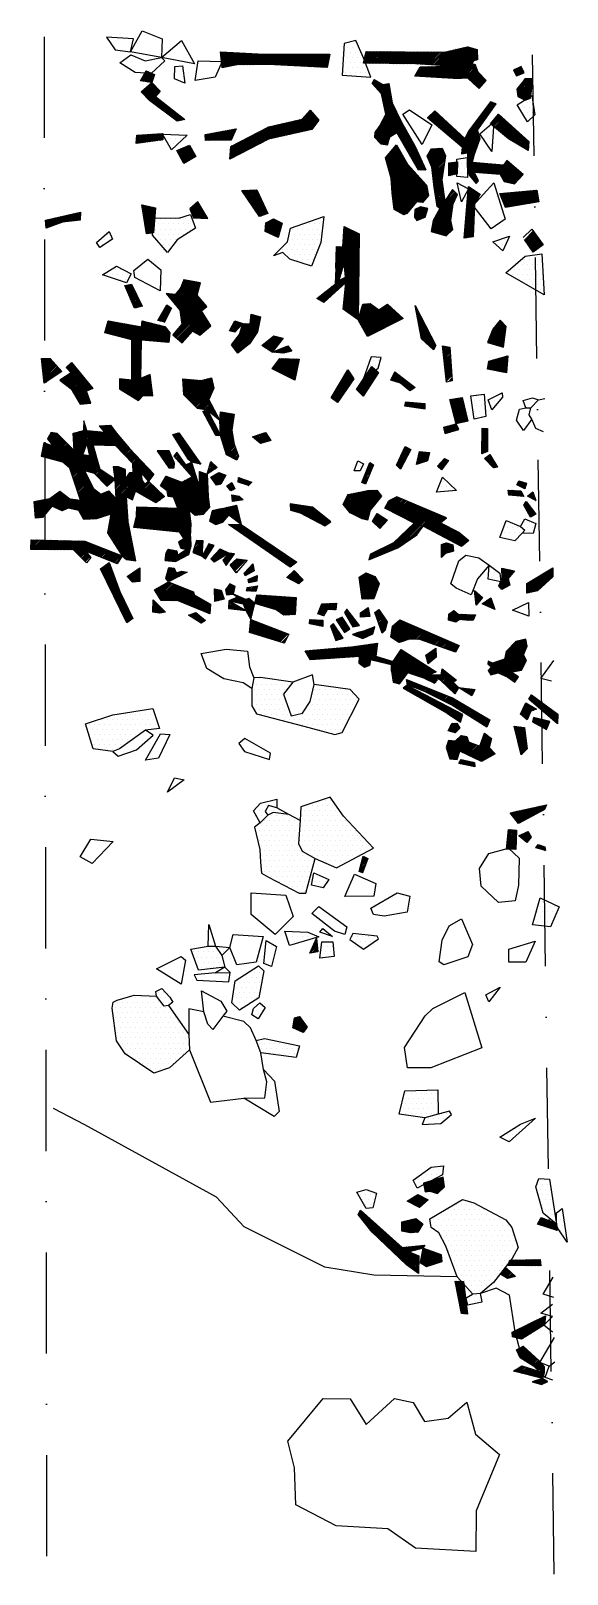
# Model space of a CAD drawing. Header units: metres. Extents: x -190 to -57, y -1970 to -1589.
import ezdxf

# ---------------------------------------------------------------- set-up
doc = ezdxf.new("R2010")
doc.units = ezdxf.units.M
doc.header["$LTSCALE"] = 25
doc.header["$MEASUREMENT"] = 0
doc.linetypes.add('STRICHPUNKTX2', pattern=[2, 1, -0.5, 0, -0.5])
doc.layers.get('0').update_dxf_attribs({"linetype": 'CONTINUOUS'})
for name, color, linetype in [('BEFUND', 1, 'CONTINUOUS'), ('GRABUNGSGRENZE', 3, 'STRICHPUNKTX2'), ('KNOCHEN', 2, 'CONTINUOUS'), ('KNOCHENSCHRAFF', 2, 'CONTINUOUS'), ('STEINE', 4, 'CONTINUOUS'), ('STEINESCHRAFF', 4, 'CONTINUOUS')]:
    doc.layers.add(name, color=color, linetype=linetype)

# ---------------------------------------------------------------- blocks, each defined once
blk = doc.blocks.new('*X1')
at = {"color": 0}
for p, q in [((-92.51, -1873.71), (-92.08, -1873.28)), ((-92.45, -1874.01), (-91.57, -1873.12)), ((-92.4, -1874.31), (-91.06, -1872.96)), ((-92.34, -1874.6), (-90.54, -1872.81)), ((-92.28, -1874.9), (-90.03, -1872.65)), ((-92.22, -1875.19), (-89.52, -1872.49)), ((-92.17, -1875.49), (-89, -1872.33)), ((-91.8, -1875.48), (-88.49, -1872.17)), ((-91.4, -1875.43), (-87.98, -1872.01)), ((-90.99, -1875.37), (-87.65, -1872.04)), ((-90.72, -1875.45), (-87.61, -1872.35)), ((-90.44, -1875.53), (-87.57, -1872.67)), ((-90.17, -1875.61), (-87.53, -1872.98)), ((-89.89, -1875.69), (-87.5, -1873.29)), ((-96.17, -1878.08), (-94.85, -1876.76)), ((-95.94, -1878.2), (-93.93, -1876.19)), ((-95.71, -1878.33), (-93.7, -1876.31)), ((-95.48, -1878.45), (-93.46, -1876.43)), ((-95.24, -1878.57), (-93.23, -1876.55)), ((-95.01, -1878.69), (-92.99, -1876.67)), ((-94.78, -1878.81), (-92.76, -1876.79)), ((-94.54, -1878.93), (-92.53, -1876.91)), ((-94.31, -1879.05), (-92.29, -1877.03)), ((-94.08, -1879.17), (-92.06, -1877.15)), ((-93.85, -1879.29), (-91.82, -1877.27)), ((-89.62, -1875.77), (-87.46, -1873.61)), ((-89.35, -1875.85), (-87.42, -1873.92)), ((-89.07, -1875.93), (-87.38, -1874.23)), ((-108.58, -1881.29), (-107.71, -1880.42)), ((-108.52, -1880.88), (-107.89, -1880.25)), ((-108.42, -1881.49), (-107.52, -1880.59)), ((-108.26, -1881.69), (-107.33, -1880.76)), ((-108.11, -1881.88), (-107.15, -1880.92)), ((-107.95, -1882.08), (-106.96, -1881.09)), ((-96.41, -1877.96), (-95.81, -1877.37)), ((-93.61, -1879.41), (-91.59, -1877.39)), ((-91.48, -1877.63), (-91.36, -1877.51)), ((-107.79, -1882.28), (-106.77, -1881.26)), ((-107.64, -1882.47), (-106.59, -1881.43)), ((-107.48, -1882.67), (-106.4, -1881.59)), ((-107.32, -1882.87), (-106.21, -1881.76)), ((-107.17, -1883.06), (-106.03, -1881.93)), ((-107.01, -1883.26), (-105.84, -1882.09)), ((-106.85, -1883.46), (-105.66, -1882.26)), ((-106.7, -1883.65), (-105.47, -1882.43)), ((-106.54, -1883.85), (-105.28, -1882.6)), ((-106.38, -1884.05), (-105.1, -1882.76)), ((-106.22, -1884.24), (-104.91, -1882.93)), ((-106.07, -1884.44), (-104.72, -1883.1)), ((-105.91, -1884.64), (-104.54, -1883.26)), ((-105.75, -1884.83), (-104.35, -1883.43)), ((-105.6, -1885.03), (-104.17, -1883.6)), ((-105.44, -1885.23), (-103.98, -1883.77)), ((-105.28, -1885.42), (-103.79, -1883.93)), ((-105.11, -1885.61), (-103.61, -1884.1)), ((-104.93, -1885.78), (-103.42, -1884.27)), ((-104.75, -1885.95), (-103.23, -1884.44)), ((-104.57, -1886.13), (-103.05, -1884.6)), ((-104.39, -1886.3), (-102.86, -1884.77)), ((-97.88, -1885.09), (-95.09, -1882.3)), ((-97.88, -1884.74), (-95.55, -1882.41)), ((-97.88, -1884.38), (-96.01, -1882.52)), ((-97.88, -1884.03), (-96.48, -1882.63)), ((-97.88, -1883.68), (-96.94, -1882.74)), ((-97.88, -1883.32), (-97.4, -1882.85)), ((-97.88, -1882.97), (-97.87, -1882.96)), ((-97.76, -1885.33), (-94.62, -1882.19)), ((-97.47, -1885.39), (-94.33, -1882.25)), ((-97.17, -1885.44), (-94.12, -1882.4)), ((-96.88, -1885.5), (-93.92, -1882.55)), ((-96.58, -1885.56), (-93.72, -1882.7)), ((-96.29, -1885.62), (-93.51, -1882.85)), ((-95.99, -1885.68), (-93.31, -1883)), ((-95.66, -1885.7), (-93.11, -1883.15)), ((-95.27, -1885.66), (-92.9, -1883.3)), ((-94.87, -1885.62), (-92.8, -1883.54)), ((-94.47, -1885.58), (-93.25, -1884.35)), ((-64.21, -1883.6), (-62.79, -1882.18)), ((-64.12, -1883.15), (-63.05, -1882.08)), ((-63.94, -1883.68), (-62.53, -1882.27)), ((-63.72, -1882.39), (-63.31, -1881.99)), ((-63.68, -1883.77), (-62.27, -1882.36)), ((-63.41, -1883.85), (-62.01, -1882.46)), ((-63.14, -1883.94), (-61.75, -1882.55)), ((-62.87, -1884.02), (-61.49, -1882.65)), ((-62.6, -1884.11), (-61.23, -1882.74)), ((-62.33, -1884.19), (-60.97, -1882.83)), ((-62.07, -1884.28), (-60.71, -1882.93)), ((-61.8, -1884.36), (-60.45, -1883.02)), ((-61.53, -1884.45), (-60.19, -1883.12)), ((-61.26, -1884.53), (-59.93, -1883.21)), ((-60.99, -1884.62), (-59.78, -1883.4)), ((-60.72, -1884.7), (-59.72, -1883.71)), ((-60.45, -1884.79), (-59.67, -1884.01)), ((-60.19, -1884.88), (-59.62, -1884.31)), ((-59.92, -1884.96), (-59.57, -1884.62)), ((-104.21, -1886.47), (-102.67, -1884.94)), ((-104.03, -1886.65), (-102.49, -1885.1)), ((-103.85, -1886.82), (-102.3, -1885.27)), ((-103.67, -1886.99), (-102.12, -1885.44)), ((-103.49, -1887.16), (-101.93, -1885.61)), ((-103.31, -1887.34), (-101.74, -1885.77)), ((-103.13, -1887.51), (-101.56, -1885.94)), ((-102.95, -1887.68), (-101.37, -1886.11)), ((-102.77, -1887.86), (-101.18, -1886.27)), ((-102.59, -1888.03), (-101, -1886.44)), ((-102.41, -1888.2), (-100.81, -1886.61)), ((-102.23, -1888.38), (-100.62, -1886.78)), ((-102.04, -1888.55), (-100.44, -1886.94)), ((-101.86, -1888.72), (-100.25, -1887.11)), ((-101.68, -1888.9), (-100.07, -1887.28)), ((-101.5, -1889.07), (-99.88, -1887.45)), ((-101.32, -1889.24), (-99.69, -1887.61)), ((-101.14, -1889.42), (-99.51, -1887.78)), ((-100.96, -1889.59), (-99.32, -1887.95)), ((-100.78, -1889.76), (-99.13, -1888.11)), ((-100.6, -1889.94), (-98.95, -1888.28)), ((-100.42, -1890.11), (-98.76, -1888.45)), ((-100.24, -1890.28), (-98.58, -1888.62)), ((-94.08, -1885.53), (-93.7, -1885.16)), ((-59.65, -1885.05), (-59.52, -1884.92)), ((-100.06, -1890.46), (-98.39, -1888.78)), ((-99.88, -1890.63), (-98.2, -1888.95)), ((-99.7, -1890.8), (-98.02, -1889.12)), ((-99.52, -1890.97), (-97.83, -1889.29)), ((-99.34, -1891.15), (-97.43, -1889.24)), ((-99.16, -1891.32), (-97.04, -1889.2)), ((-98.98, -1891.49), (-96.65, -1889.17)), ((-98.8, -1891.67), (-96.26, -1889.13)), ((-98.62, -1891.84), (-95.87, -1889.09)), ((-98.44, -1892.01), (-95.47, -1889.05)), ((-98.26, -1892.19), (-95.08, -1889.01)), ((-98.08, -1892.36), (-94.69, -1888.97)), ((-97.9, -1892.53), (-95.86, -1890.5)), ((-97.72, -1892.71), (-95.61, -1890.6)), ((-97.54, -1892.88), (-95.36, -1890.7)), ((-97.35, -1893.05), (-95.1, -1890.8)), ((-97.17, -1893.23), (-94.85, -1890.9)), ((-96.99, -1893.4), (-94.6, -1891)), ((-96.81, -1893.57), (-94.34, -1891.1)), ((-96.62, -1893.73), (-94.09, -1891.2)), ((-96.41, -1893.88), (-93.84, -1891.3)), ((-96.21, -1894.02), (-93.66, -1891.48)), ((-96, -1894.17), (-93.67, -1891.85)), ((-95.8, -1894.32), (-93.69, -1892.21)), ((-95.65, -1890.28), (-94.3, -1888.94)), ((-95.16, -1890.15), (-93.91, -1888.9)), ((-94.68, -1890.03), (-93.51, -1888.86)), ((-94.2, -1889.9), (-93.12, -1888.82)), ((-93.72, -1889.77), (-92.73, -1888.78)), ((-93.4, -1892.98), (-90.63, -1890.22)), ((-93.31, -1892.54), (-90.89, -1890.12)), ((-93.23, -1889.64), (-92.34, -1888.74)), ((-93.22, -1892.1), (-91.15, -1890.03)), ((-93.2, -1893.14), (-90.37, -1890.31)), ((-93.13, -1891.65), (-91.41, -1889.94)), ((-93.04, -1891.21), (-91.68, -1889.85)), ((-92.98, -1893.27), (-90.11, -1890.4)), ((-92.94, -1890.76), (-91.94, -1889.76)), ((-92.85, -1890.32), (-92.2, -1889.66)), ((-92.76, -1889.88), (-92.46, -1889.57)), ((-92.76, -1893.4), (-89.85, -1890.49)), ((-92.75, -1889.51), (-92.59, -1889.35)), ((-92.54, -1893.54), (-89.58, -1890.59)), ((-92.32, -1893.67), (-89.32, -1890.68)), ((-92.1, -1893.81), (-89.06, -1890.77)), ((-91.88, -1893.94), (-88.8, -1890.86)), ((-91.45, -1893.87), (-88.54, -1890.95)), ((-90.95, -1893.71), (-88.28, -1891.05)), ((-90.44, -1893.56), (-88.05, -1891.17)), ((-89.93, -1893.41), (-88.03, -1891.5)), ((-89.43, -1893.26), (-88.01, -1891.84)), ((-88.92, -1893.1), (-87.99, -1892.17)), ((-88.41, -1892.95), (-87.97, -1892.5)), ((-71.53, -1893.75), (-70.19, -1892.4)), ((-71.53, -1893.39), (-70.55, -1892.41)), ((-71.37, -1892.88), (-70.91, -1892.42)), ((-71.18, -1893.75), (-69.83, -1892.39)), ((-70.84, -1893.76), (-69.47, -1892.39)), ((-70.49, -1893.76), (-69.11, -1892.38)), ((-70.14, -1893.77), (-68.75, -1892.37)), ((-69.79, -1893.77), (-68.39, -1892.37)), ((-69.44, -1893.78), (-68.02, -1892.36)), ((-69.09, -1893.78), (-67.66, -1892.35)), ((-68.74, -1893.79), (-67.3, -1892.35)), ((-68.39, -1893.79), (-66.94, -1892.34)), ((-68.05, -1893.8), (-66.58, -1892.33)), ((-67.7, -1893.8), (-66.22, -1892.33)), ((-67.35, -1893.81), (-65.86, -1892.32)), ((-67, -1893.81), (-65.5, -1892.31)), ((-66.65, -1893.82), (-65.14, -1892.3)), ((-66.3, -1893.82), (-64.78, -1892.3)), ((-65.95, -1893.82), (-64.42, -1892.29)), ((-65.6, -1893.83), (-64.06, -1892.28)), ((-65.26, -1893.83), (-63.7, -1892.28)), ((-95.59, -1894.47), (-93.7, -1892.58)), ((-95.39, -1894.62), (-93.71, -1892.95)), ((-95.18, -1894.77), (-93.73, -1893.31)), ((-94.98, -1894.92), (-93.74, -1893.68)), ((-94.77, -1895.07), (-93.75, -1894.05)), ((-94.57, -1895.21), (-93.77, -1894.41)), ((-94.36, -1895.36), (-93.78, -1894.78)), ((-94.16, -1895.51), (-93.79, -1895.15)), ((-93.95, -1895.66), (-93.8, -1895.51)), ((-73.43, -1895.99), (-71.94, -1894.51)), ((-73.2, -1896.13), (-71.76, -1894.68)), ((-72.98, -1896.26), (-71.58, -1894.85)), ((-72.76, -1896.39), (-71.39, -1895.02)), ((-72.54, -1896.52), (-71.21, -1895.19)), ((-72.31, -1896.65), (-71.03, -1895.36)), ((-72.09, -1896.78), (-70.84, -1895.53)), ((-71.87, -1896.91), (-70.66, -1895.7)), ((-71.49, -1896.89), (-70.48, -1895.87)), ((-71.03, -1896.78), (-70.29, -1896.04)), ((-70.57, -1896.68), (-70.11, -1896.22)), ((-64.91, -1893.84), (-63.66, -1892.59)), ((-64.56, -1893.84), (-63.64, -1892.93)), ((-64.21, -1893.85), (-63.62, -1893.26)), ((-63.86, -1893.85), (-63.6, -1893.59)), ((-84.72, -1897.74), (-84.59, -1897.61)), ((-84.66, -1898.03), (-84.25, -1897.63)), ((-84.6, -1898.33), (-83.92, -1897.65)), ((-84.54, -1898.63), (-83.58, -1897.66)), ((-84.49, -1898.92), (-83.24, -1897.68)), ((-84.43, -1899.22), (-82.91, -1897.7)), ((-84.37, -1899.51), (-82.64, -1897.79)), ((-84.31, -1899.81), (-82.61, -1898.1)), ((-84.25, -1900.1), (-82.57, -1898.42)), ((-84.2, -1900.4), (-82.53, -1898.73)), ((-84.14, -1900.7), (-82.49, -1899.05)), ((-84.08, -1900.99), (-82.46, -1899.37)), ((-84.02, -1901.29), (-82.42, -1899.68)), ((-83.97, -1901.58), (-82.38, -1900)), ((-70.12, -1896.57), (-69.93, -1896.39)), ((-83.91, -1901.88), (-82.34, -1900.31)), ((-83.85, -1902.18), (-82.3, -1900.63)), ((-83.79, -1902.47), (-82.27, -1900.95)), ((-83.74, -1902.77), (-82.23, -1901.26)), ((-83.68, -1903.06), (-82.19, -1901.58)), ((-83.62, -1903.36), (-82.15, -1901.89)), ((-83.56, -1903.66), (-82.12, -1902.21)), ((-83.5, -1903.95), (-82.08, -1902.53)), ((-83.45, -1904.25), (-82.04, -1902.84)), ((-83.39, -1904.54), (-82, -1903.16)), ((-83.33, -1904.84), (-81.97, -1903.47)), ((-83.27, -1905.13), (-81.93, -1903.79)), ((-83.22, -1905.43), (-81.89, -1904.1)), ((-83.1, -1905.67), (-81.85, -1904.42)), ((-82.77, -1905.69), (-81.82, -1904.74)), ((-82.44, -1905.71), (-81.78, -1905.05)), ((-82.11, -1905.74), (-81.74, -1905.37)), ((-81.78, -1905.76), (-81.7, -1905.68)), ((-69.35, -1911.72), (-65.17, -1907.54)), ((-69.07, -1911.79), (-64.48, -1907.2)), ((-68.8, -1911.87), (-63.79, -1906.86)), ((-68.52, -1911.95), (-63.1, -1906.52)), ((-68.01, -1911.79), (-62.43, -1906.21)), ((-67.07, -1911.21), (-62.46, -1906.6)), ((-66.13, -1910.62), (-62.5, -1906.99)), ((-65.19, -1910.03), (-62.53, -1907.37)), ((-64.25, -1909.45), (-62.57, -1907.76)), ((-70.61, -1910.5), (-70.02, -1909.91)), ((-70.58, -1910.83), (-69.33, -1909.57)), ((-70.56, -1911.15), (-68.63, -1909.23)), ((-70.46, -1911.41), (-67.94, -1908.89)), ((-70.18, -1911.48), (-67.25, -1908.56)), ((-69.9, -1911.56), (-66.56, -1908.22)), ((-69.63, -1911.64), (-65.86, -1907.88)), ((-63.32, -1908.86), (-62.6, -1908.15)), ((-69.48, -1914.68), (-69.25, -1914.45)), ((-69.38, -1914.93), (-68.45, -1914)), ((-69.27, -1915.17), (-67.83, -1913.73)), ((-69.16, -1915.42), (-67.65, -1913.9)), ((-69.06, -1915.67), (-67.46, -1914.07)), ((-68.95, -1915.91), (-67.28, -1914.24)), ((-68.84, -1916.16), (-67.1, -1914.41)), ((-68.73, -1916.4), (-66.91, -1914.58)), ((-68.6, -1916.62), (-66.73, -1914.75)), ((-68.38, -1916.76), (-66.55, -1914.92)), ((-68.16, -1916.89), (-66.36, -1915.09)), ((-67.94, -1917.03), (-66.18, -1915.26)), ((-67.73, -1917.16), (-65.99, -1915.43)), ((-69.86, -1920.01), (-68.83, -1918.97)), ((-69.58, -1920.08), (-68.11, -1918.6)), ((-69.29, -1920.15), (-67.84, -1918.69)), ((-69.01, -1920.22), (-67.57, -1918.77)), ((-68.73, -1920.29), (-67.3, -1918.85)), ((-68.45, -1920.36), (-67.03, -1918.94)), ((-68.16, -1920.43), (-66.76, -1919.02)), ((-67.88, -1920.5), (-66.49, -1919.11)), ((-67.6, -1920.57), (-66.22, -1919.19)), ((-67.51, -1917.3), (-65.81, -1915.6)), ((-67.29, -1917.44), (-65.63, -1915.77)), ((-67.07, -1917.57), (-65.44, -1915.94)), ((-66.85, -1917.71), (-65.26, -1916.11)), ((-66.64, -1917.84), (-65.08, -1916.28)), ((-66.42, -1917.98), (-64.89, -1916.45)), ((-66.2, -1918.11), (-64.71, -1916.62)), ((-65.98, -1918.25), (-64.53, -1916.79)), ((-65.77, -1918.38), (-64.34, -1916.96)), ((-65.55, -1918.52), (-64.16, -1917.13)), ((-65.33, -1918.66), (-63.97, -1917.3)), ((-65.11, -1918.79), (-63.81, -1917.49)), ((-64.89, -1918.93), (-63.65, -1917.69)), ((-64.68, -1919.06), (-63.5, -1917.88)), ((-64.46, -1919.2), (-63.34, -1918.08)), ((-64.24, -1919.33), (-63.19, -1918.28)), ((-64.02, -1919.47), (-63.03, -1918.48)), ((-63.8, -1919.61), (-62.87, -1918.67)), ((-63.59, -1919.74), (-62.74, -1918.9)), ((-63.37, -1919.88), (-62.75, -1919.25)), ((-70.14, -1919.93), (-69.79, -1919.58)), ((-67.31, -1920.64), (-65.95, -1919.27)), ((-67.03, -1920.71), (-65.68, -1919.36)), ((-66.75, -1920.78), (-65.41, -1919.44)), ((-66.46, -1920.85), (-65.14, -1919.52)), ((-66.18, -1920.92), (-64.87, -1919.61)), ((-65.9, -1920.99), (-64.6, -1919.69)), ((-65.64, -1922.51), (-65.63, -1922.5)), ((-65.62, -1921.06), (-64.33, -1919.77)), ((-65.38, -1922.59), (-65.12, -1922.33)), ((-65.33, -1921.13), (-64.06, -1919.86)), ((-65.11, -1922.68), (-64.6, -1922.17)), ((-65.05, -1921.21), (-63.79, -1919.94)), ((-64.84, -1922.76), (-64.08, -1922)), ((-64.77, -1921.28), (-63.52, -1920.03)), ((-64.57, -1922.85), (-63.56, -1921.83)), ((-64.48, -1921.35), (-63.25, -1920.11)), ((-64.3, -1922.93), (-63.08, -1921.71)), ((-64.2, -1921.42), (-62.98, -1920.19)), ((-64.04, -1923.02), (-62.85, -1921.83)), ((-63.92, -1921.49), (-62.76, -1920.33)), ((-63.77, -1923.11), (-62.62, -1921.95)), ((-63.64, -1921.56), (-62.88, -1920.81)), ((-63.5, -1923.19), (-62.39, -1922.08)), ((-63.35, -1921.63), (-63, -1921.28)), ((-63.15, -1920.01), (-62.75, -1919.61)), ((-62.94, -1922.98), (-62.16, -1922.2)), ((-62.93, -1920.15), (-62.75, -1919.96)), ((-62.23, -1922.63), (-61.93, -1922.33))]:
    blk.add_line(p, q, dxfattribs=at)
blk = doc.blocks.new('*X2')
at = {"color": 0}
for p, q in [((-71.04, -1781.89), (-70.92, -1781.77)), ((-70.89, -1782.09), (-70.47, -1781.67)), ((-70.73, -1782.29), (-70.02, -1781.57)), ((-70.58, -1782.49), (-69.57, -1781.47)), ((-70.43, -1782.69), (-69.12, -1781.38)), ((-70.27, -1782.89), (-68.67, -1781.28)), ((-70.12, -1783.09), (-68.22, -1781.18)), ((-69.97, -1783.29), (-67.76, -1781.08)), ((-69.81, -1783.49), (-67.31, -1780.99)), ((-69.66, -1783.69), (-66.86, -1780.89)), ((-69.51, -1783.89), (-66.41, -1780.79)), ((-69.35, -1784.09), (-65.96, -1780.69)), ((-69.2, -1784.29), (-65.51, -1780.6)), ((-68.96, -1784.4), (-65.06, -1780.5)), ((-68.21, -1784), (-64.61, -1780.4)), ((-67.45, -1783.6), (-64.16, -1780.3)), ((-66.7, -1783.2), (-63.71, -1780.21)), ((-65.95, -1782.8), (-63.25, -1780.11)), ((-65.2, -1782.41), (-62.8, -1780.01)), ((-64.44, -1782.01), (-62.35, -1779.92)), ((-63.69, -1781.61), (-62.32, -1780.24)), ((-62.94, -1781.21), (-62.55, -1780.82)), ((-72.01, -1790.64), (-69.63, -1788.25)), ((-71.98, -1790.25), (-69.62, -1787.89)), ((-71.94, -1789.86), (-69.61, -1787.53)), ((-71.9, -1789.46), (-69.6, -1787.17)), ((-71.87, -1789.07), (-69.6, -1786.8)), ((-71.85, -1790.83), (-69.64, -1788.61)), ((-71.83, -1788.68), (-69.59, -1786.44)), ((-71.79, -1788.29), (-69.59, -1786.09)), ((-71.75, -1787.9), (-69.91, -1786.06)), ((-71.72, -1787.51), (-70.24, -1786.04)), ((-71.68, -1787.12), (-70.57, -1786.01)), ((-71.64, -1786.73), (-70.9, -1785.99)), ((-71.61, -1786.34), (-71.23, -1785.96)), ((-71.57, -1785.95), (-71.55, -1785.93)), ((-71.51, -1790.84), (-69.64, -1788.97)), ((-71.16, -1790.85), (-69.65, -1789.34)), ((-68.95, -1787.57), (-68.78, -1787.4)), ((-68.76, -1787.74), (-68.1, -1787.08)), ((-68.57, -1787.9), (-67.43, -1786.76)), ((-68.38, -1788.06), (-66.77, -1786.46)), ((-68.19, -1788.22), (-66.64, -1786.67)), ((-68, -1788.39), (-66.5, -1786.89)), ((-67.8, -1788.55), (-66.36, -1787.11)), ((-67.61, -1788.71), (-66.23, -1787.32)), ((-67.42, -1788.87), (-66.09, -1787.54)), ((-67.23, -1789.04), (-65.95, -1787.76)), ((-67.04, -1789.2), (-67, -1789.15)), ((-108.02, -1794.83), (-106.32, -1793.12)), ((-107.89, -1794.34), (-106.55, -1793)), ((-107.76, -1793.85), (-106.79, -1792.88)), ((-107.63, -1793.37), (-107.02, -1792.77)), ((-107.5, -1792.88), (-107.26, -1792.65)), ((-70.82, -1790.85), (-69.66, -1789.7)), ((-70.47, -1790.86), (-69.67, -1790.06)), ((-70.13, -1790.87), (-69.68, -1790.42)), ((-69.78, -1790.88), (-69.68, -1790.78)), ((-64.71, -1790.41), (-64.03, -1789.73)), ((-64.55, -1790.6), (-63.77, -1789.82)), ((-64.27, -1790.67), (-63.5, -1789.91)), ((-64, -1790.75), (-63.24, -1789.99)), ((-63.72, -1790.83), (-62.98, -1790.08)), ((-63.44, -1790.9), (-62.71, -1790.17)), ((-63.17, -1790.98), (-62.53, -1790.35)), ((-62.89, -1791.06), (-62.48, -1790.65)), ((-62.61, -1791.13), (-62.43, -1790.96)), ((-108.42, -1796.28), (-106.86, -1794.72)), ((-108.29, -1795.8), (-106.66, -1794.17)), ((-108.22, -1796.43), (-107.06, -1795.27)), ((-108.15, -1795.31), (-106.46, -1793.62)), ((-107.97, -1796.54), (-107.25, -1795.83)), ((-107.71, -1796.64), (-107.45, -1796.38)), ((-120.5, -1816.49), (-118.78, -1814.77)), ((-120.45, -1816.09), (-118.81, -1814.45)), ((-120.15, -1815.44), (-118.84, -1814.12)), ((-120.08, -1816.43), (-118.75, -1815.1)), ((-119.86, -1814.79), (-118.86, -1813.8)), ((-119.66, -1816.37), (-118.72, -1815.42)), ((-119.57, -1814.15), (-118.89, -1813.47)), ((-119.27, -1813.5), (-118.92, -1813.15)), ((-119.25, -1816.3), (-118.69, -1815.75)), ((-118.98, -1812.85), (-118.95, -1812.83)), ((-118.83, -1816.24), (-118.66, -1816.07)), ((-124.83, -1834.97), (-122.7, -1832.84)), ((-124.77, -1834.56), (-122.84, -1832.63)), ((-124.7, -1834.13), (-122.98, -1832.41)), ((-124.63, -1833.71), (-123.13, -1832.2)), ((-124.59, -1835.08), (-122.56, -1833.05)), ((-124.56, -1833.28), (-123.55, -1832.27)), ((-124.49, -1832.86), (-124.04, -1832.41)), ((-124.35, -1835.2), (-122.41, -1833.26)), ((-124.11, -1835.31), (-122.27, -1833.47)), ((-123.88, -1835.43), (-122.13, -1833.68)), ((-123.64, -1835.54), (-121.98, -1833.89)), ((-123.4, -1835.66), (-121.84, -1834.1)), ((-123.16, -1835.77), (-121.7, -1834.31)), ((-122.92, -1835.89), (-121.56, -1834.52)), ((-122.68, -1836), (-121.41, -1834.73)), ((-122.44, -1836.12), (-121.68, -1835.36))]:
    blk.add_line(p, q, dxfattribs=at)
blk = doc.blocks.new('*X3')
at = {"color": 0}
for p, q in [((-108.38, -1723.76), (-107.82, -1723.21)), ((-108.34, -1724.07), (-106.97, -1722.71)), ((-108.29, -1724.39), (-106.51, -1722.6)), ((-108.25, -1724.7), (-106.26, -1722.7)), ((-108.21, -1725.01), (-106.01, -1722.81)), ((-108.17, -1725.33), (-105.76, -1722.91)), ((-108.13, -1725.64), (-105.51, -1723.01)), ((-108.09, -1725.95), (-105.26, -1723.12)), ((-108.05, -1726.27), (-105.01, -1723.22)), ((-108.01, -1726.58), (-104.76, -1723.33)), ((-107.97, -1726.89), (-104.54, -1723.46)), ((-107.93, -1727.2), (-104.41, -1723.69)), ((-107.89, -1727.52), (-104.28, -1723.91)), ((-107.85, -1727.83), (-104.15, -1724.13)), ((-107.81, -1728.14), (-104.02, -1724.36)), ((-107.77, -1728.46), (-103.89, -1724.58)), ((-73.87, -1725.67), (-70.19, -1721.99)), ((-73.75, -1725.91), (-70.98, -1723.14)), ((-73.6, -1725.05), (-70.48, -1721.92)), ((-73.59, -1726.1), (-71.56, -1724.07)), ((-73.43, -1726.29), (-71.5, -1724.36)), ((-73.33, -1724.42), (-70.77, -1721.86)), ((-73.27, -1726.49), (-71.44, -1724.65)), ((-73.17, -1721.44), (-73.1, -1721.36)), ((-73.16, -1721.78), (-72.81, -1721.43)), ((-73.15, -1722.12), (-72.52, -1721.49)), ((-73.13, -1722.46), (-72.22, -1721.55)), ((-73.12, -1722.8), (-71.93, -1721.61)), ((-73.11, -1723.14), (-71.64, -1721.68)), ((-73.09, -1723.48), (-71.35, -1721.74)), ((-73.08, -1723.82), (-71.06, -1721.8)), ((-67.01, -1725.53), (-66.1, -1724.62)), ((-67, -1725.87), (-65.2, -1724.07)), ((-66.99, -1726.56), (-63.39, -1722.96)), ((-66.99, -1726.22), (-64.29, -1723.52)), ((-66.98, -1726.91), (-62.48, -1722.41)), ((-66.97, -1727.26), (-61.57, -1721.86)), ((-66.92, -1727.56), (-60.67, -1721.31)), ((-66.46, -1727.45), (-60.59, -1721.58)), ((-66, -1727.35), (-60.59, -1721.93)), ((-65.54, -1727.24), (-60.59, -1722.29)), ((-65.08, -1727.13), (-60.59, -1722.64)), ((-64.61, -1727.02), (-60.59, -1723)), ((-62.41, -1725.17), (-60.59, -1723.35)), ((-107.73, -1728.77), (-103.76, -1724.81)), ((-107.61, -1729), (-103.63, -1725.03)), ((-107.25, -1729), (-103.52, -1725.27)), ((-106.89, -1728.99), (-103.71, -1725.81)), ((-106.53, -1728.99), (-103.89, -1726.35)), ((-106.17, -1728.98), (-104.08, -1726.89)), ((-105.81, -1728.97), (-104.26, -1727.43)), ((-105.45, -1728.97), (-104.45, -1727.97)), ((-79.93, -1727.14), (-79.82, -1727.02)), ((-79.89, -1727.45), (-79.63, -1727.19)), ((-79.85, -1727.76), (-79.44, -1727.35)), ((-79.81, -1728.08), (-79.25, -1727.52)), ((-79.77, -1728.39), (-79.06, -1727.68)), ((-79.73, -1728.71), (-78.87, -1727.85)), ((-79.69, -1729.02), (-78.69, -1728.01)), ((-79.65, -1729.33), (-78.5, -1728.18)), ((-79.61, -1729.65), (-78.31, -1728.34)), ((-72.84, -1726.41), (-71.37, -1724.94)), ((-72.05, -1725.97), (-71.31, -1725.23)), ((-71.26, -1725.54), (-71.25, -1725.52)), ((-118.56, -1732.53), (-116.13, -1730.1)), ((-118.41, -1732.73), (-115.76, -1730.09)), ((-118.35, -1731.97), (-116.5, -1730.12)), ((-118.15, -1732.82), (-115.39, -1730.07)), ((-118.15, -1731.41), (-116.87, -1730.13)), ((-117.94, -1730.85), (-117.24, -1730.15)), ((-117.88, -1732.91), (-115.03, -1730.06)), ((-117.73, -1730.29), (-117.61, -1730.16)), ((-117.62, -1733.01), (-116.6, -1731.98)), ((-116.21, -1731.6), (-114.66, -1730.04)), ((-115.87, -1731.61), (-114.29, -1730.03)), ((-115.52, -1731.62), (-114.03, -1730.12)), ((-115.18, -1731.62), (-114.06, -1730.51)), ((-114.83, -1731.63), (-114.1, -1730.9)), ((-114.49, -1731.64), (-114.14, -1731.29)), ((-112.01, -1732.35), (-111.36, -1731.7)), ((-111.88, -1732.57), (-111.21, -1731.9)), ((-111.76, -1732.8), (-111.05, -1732.1)), ((-111.53, -1731.51), (-111.52, -1731.5)), ((-108.11, -1733.04), (-106.2, -1731.13)), ((-108.11, -1733.39), (-106.14, -1731.43)), ((-108.11, -1732.69), (-107.13, -1731.71)), ((-107.83, -1733.47), (-106.08, -1731.72)), ((-107.44, -1733.43), (-106.02, -1732.01)), ((-105.09, -1728.96), (-104.64, -1728.51)), ((-104.45, -1732.57), (-103.52, -1731.63)), ((-104.36, -1732.83), (-103.38, -1731.84)), ((-104.27, -1733.09), (-103.23, -1732.05)), ((-104.17, -1733.35), (-103.09, -1732.26)), ((-86.38, -1733.94), (-84.62, -1732.17)), ((-86.35, -1733.55), (-84.81, -1732.01)), ((-86.32, -1733.17), (-85, -1731.85)), ((-79.57, -1729.96), (-78.12, -1728.51)), ((-79.53, -1730.27), (-78.42, -1729.16)), ((-78.03, -1730.18), (-77.85, -1730)), ((-77.78, -1730.29), (-76.77, -1729.28)), ((-77.54, -1730.4), (-75.87, -1728.73)), ((-77.29, -1730.51), (-75.78, -1729)), ((-77.04, -1730.61), (-75.69, -1729.26)), ((-76.8, -1730.72), (-75.6, -1729.53)), ((-76.55, -1730.83), (-75.51, -1729.79)), ((-76.31, -1730.94), (-75.42, -1730.05)), ((-76.06, -1731.04), (-75.33, -1730.32)), ((-75.81, -1731.15), (-75.25, -1730.58)), ((-75.57, -1731.26), (-75.16, -1730.85)), ((-75.32, -1731.36), (-75.07, -1731.11)), ((-75.07, -1731.47), (-74.98, -1731.37)), ((-120.69, -1735.02), (-119.77, -1734.09)), ((-120.66, -1734.63), (-120.1, -1734.07)), ((-120.62, -1734.23), (-120.43, -1734.05)), ((-120.47, -1735.15), (-119.43, -1734.11)), ((-120.18, -1735.21), (-119.1, -1734.13)), ((-119.89, -1735.27), (-118.77, -1734.16)), ((-119.59, -1735.33), (-118.44, -1734.18)), ((-119.3, -1735.39), (-118.11, -1734.2)), ((-119, -1735.45), (-117.77, -1734.22)), ((-118.71, -1735.51), (-117.44, -1734.24)), ((-118.41, -1735.57), (-117.39, -1734.54)), ((-118.12, -1735.63), (-117.39, -1734.89)), ((-117.83, -1735.69), (-117.39, -1735.25)), ((-117.53, -1735.75), (-117.39, -1735.6)), ((-117.36, -1733.1), (-117.13, -1732.87)), ((-115.46, -1735.79), (-114.89, -1735.23)), ((-115.37, -1736.06), (-114.61, -1735.3)), ((-115.27, -1736.32), (-114.47, -1735.51)), ((-115.18, -1736.58), (-114.32, -1735.72)), ((-115.09, -1736.84), (-114.18, -1735.93)), ((-114.12, -1734.1), (-114.1, -1734.09)), ((-113.98, -1734.31), (-113.47, -1733.8)), ((-113.84, -1734.53), (-112.83, -1733.51)), ((-113.7, -1734.74), (-112.55, -1733.59)), ((-113.56, -1734.95), (-112.41, -1733.81)), ((-113.42, -1735.17), (-112.27, -1734.02)), ((-113.28, -1735.38), (-112.13, -1734.24)), ((-113.14, -1735.59), (-112, -1734.45)), ((-113, -1735.81), (-111.86, -1734.67)), ((-112.86, -1736.02), (-111.72, -1734.89)), ((-112.71, -1736.23), (-111.58, -1735.1)), ((-112.57, -1736.45), (-111.45, -1735.32)), ((-112.43, -1736.66), (-111.31, -1735.53)), ((-112.29, -1736.87), (-111.17, -1735.75)), ((-112.15, -1737.08), (-111.03, -1735.97)), ((-111.63, -1733.02), (-110.9, -1732.29)), ((-111.5, -1733.25), (-110.74, -1732.49)), ((-111.37, -1733.47), (-110.59, -1732.69)), ((-111.24, -1733.7), (-110.43, -1732.89)), ((-111.11, -1733.92), (-110.28, -1733.09)), ((-110.99, -1734.15), (-110.12, -1733.29)), ((-110.86, -1734.37), (-109.97, -1733.48)), ((-110.73, -1734.6), (-109.81, -1733.68)), ((-110.6, -1734.83), (-109.66, -1733.88)), ((-110.47, -1735.05), (-109.5, -1734.08)), ((-110.34, -1735.28), (-109.35, -1734.28)), ((-110.22, -1735.5), (-109.19, -1734.48)), ((-110.09, -1735.73), (-109.04, -1734.67)), ((-109.86, -1735.85), (-108.88, -1734.87)), ((-109.41, -1735.76), (-108.72, -1735.07)), ((-108.96, -1735.66), (-108.57, -1735.27)), ((-108.51, -1735.56), (-108.41, -1735.47)), ((-107.73, -1738.67), (-105.1, -1736.05)), ((-107.36, -1738.65), (-104.61, -1735.91)), ((-107.05, -1733.4), (-105.96, -1732.31)), ((-106.67, -1733.37), (-105.9, -1732.6)), ((-106.28, -1733.33), (-105.84, -1732.9)), ((-105.89, -1733.3), (-105.78, -1733.19)), ((-104.08, -1733.61), (-102.95, -1732.47)), ((-103.99, -1733.87), (-102.8, -1732.68)), ((-103.89, -1734.13), (-102.66, -1732.89)), ((-103.8, -1734.39), (-102.52, -1733.1)), ((-103.71, -1734.65), (-102.37, -1733.31)), ((-103.61, -1734.91), (-102.23, -1733.52)), ((-103.52, -1735.17), (-102.09, -1733.73)), ((-103.42, -1735.43), (-101.94, -1733.95)), ((-103.33, -1735.69), (-101.8, -1734.16)), ((-103.24, -1735.95), (-101.66, -1734.37)), ((-103.14, -1736.21), (-101.51, -1734.58)), ((-103.05, -1736.47), (-101.58, -1734.99)), ((-102.96, -1736.73), (-101.7, -1735.47)), ((-102.86, -1736.99), (-101.81, -1735.94)), ((-100.53, -1738.19), (-97.05, -1734.71)), ((-100.49, -1738.5), (-96.8, -1734.81)), ((-100.47, -1737.78), (-97.29, -1734.6)), ((-100.41, -1737.36), (-97.54, -1734.49)), ((-100.35, -1736.94), (-97.79, -1734.39)), ((-100.28, -1736.53), (-98.04, -1734.28)), ((-100.28, -1738.64), (-96.55, -1734.92)), ((-100.22, -1736.11), (-98.28, -1734.17)), ((-100.16, -1735.7), (-100.09, -1735.63)), ((-100.07, -1738.79), (-96.31, -1735.03)), ((-99.86, -1738.93), (-96.06, -1735.13)), ((-99.65, -1739.08), (-95.81, -1735.24)), ((-99.44, -1739.22), (-95.57, -1735.35)), ((-99.23, -1739.36), (-95.32, -1735.45)), ((-99.02, -1739.51), (-95.07, -1735.56)), ((-98.81, -1739.65), (-94.83, -1735.67)), ((-98.55, -1739.75), (-94.58, -1735.77)), ((-98.06, -1739.61), (-94.33, -1735.88)), ((-97.55, -1739.46), (-94.08, -1735.99)), ((-96.99, -1739.25), (-93.84, -1736.09)), ((-86.29, -1734.2), (-84.42, -1732.34)), ((-86.29, -1732.79), (-86.15, -1732.65)), ((-86.01, -1734.28), (-84.23, -1732.5)), ((-85.74, -1734.36), (-84.04, -1732.66)), ((-85.46, -1734.43), (-83.74, -1732.71)), ((-85.18, -1734.51), (-83.4, -1732.73)), ((-84.9, -1734.58), (-83.07, -1732.75)), ((-84.62, -1734.66), (-82.73, -1732.76)), ((-83.81, -1734.2), (-82.39, -1732.78)), ((-83.36, -1734.1), (-82.05, -1732.8)), ((-83.04, -1734.13), (-81.72, -1732.81)), ((-82.71, -1734.16), (-81.38, -1732.83)), ((-82.39, -1734.19), (-81.04, -1732.84)), ((-82.07, -1734.22), (-80.71, -1732.86)), ((-81.74, -1734.25), (-80.37, -1732.88)), ((-81.42, -1734.28), (-80.03, -1732.89)), ((-81.06, -1734.27), (-79.69, -1732.91)), ((-80.68, -1734.25), (-79.94, -1733.51)), ((-80.31, -1734.24), (-80.25, -1734.17)), ((-115, -1737.1), (-114.04, -1736.14)), ((-114.9, -1737.36), (-113.9, -1736.35)), ((-114.81, -1737.62), (-113.75, -1736.56)), ((-114.72, -1737.88), (-113.61, -1736.77)), ((-114.62, -1738.14), (-113.47, -1736.98)), ((-114.53, -1738.4), (-113.32, -1737.19)), ((-114.44, -1738.66), (-113.18, -1737.4)), ((-114.35, -1738.92), (-113.04, -1737.62)), ((-114.25, -1739.18), (-112.89, -1737.83)), ((-113.83, -1739.11), (-112.75, -1738.04)), ((-113.31, -1738.94), (-112.61, -1738.25)), ((-112.78, -1738.78), (-112.47, -1738.46)), ((-111.84, -1737.12), (-110.9, -1736.18)), ((-110.04, -1737.8), (-109.96, -1737.72)), ((-109.78, -1737.89), (-109.41, -1737.52)), ((-109.52, -1737.99), (-108.86, -1737.33)), ((-109.27, -1738.09), (-108.37, -1737.19)), ((-109.01, -1738.19), (-107.91, -1737.09)), ((-108.76, -1738.28), (-107.45, -1736.98)), ((-108.5, -1738.38), (-106.89, -1736.77)), ((-108.24, -1738.48), (-106.3, -1736.53)), ((-107.99, -1738.58), (-105.7, -1736.29)), ((-106.72, -1738.37), (-104.73, -1736.38)), ((-106.08, -1738.08), (-104.86, -1736.86)), ((-105.44, -1737.79), (-104.98, -1737.34)), ((-102.77, -1737.25), (-101.93, -1736.41)), ((-96.43, -1739.03), (-93.59, -1736.2)), ((-95.95, -1738.91), (-93.34, -1736.31)), ((-95.6, -1738.92), (-93.1, -1736.41)), ((-95.25, -1738.92), (-92.85, -1736.52)), ((-94.91, -1738.93), (-92.6, -1736.63)), ((-94.56, -1738.94), (-92.36, -1736.73)), ((-94.22, -1738.95), (-92.11, -1736.84)), ((-93.87, -1738.95), (-91.86, -1736.95)), ((-93.52, -1738.96), (-91.62, -1737.05)), ((-93.25, -1739.04), (-91.37, -1737.16)), ((-92.99, -1739.14), (-91.12, -1737.27)), ((-92.73, -1739.23), (-90.87, -1737.37)), ((-92.47, -1739.32), (-90.63, -1737.48)), ((-92.21, -1739.42), (-90.38, -1737.59)), ((-91.95, -1739.51), (-90.13, -1737.69)), ((-91.69, -1739.61), (-89.89, -1737.8)), ((-91.43, -1739.7), (-89.64, -1737.91)), ((-91.17, -1739.79), (-89.39, -1738.01)), ((-90.91, -1739.89), (-89.15, -1738.12)), ((-90.65, -1739.98), (-88.9, -1738.23)), ((-90.39, -1740.07), (-88.65, -1738.33)), ((-90.13, -1740.17), (-88.41, -1738.44)), ((-89.87, -1740.26), (-88.16, -1738.55)), ((-89.61, -1740.35), (-87.91, -1738.65)), ((-89.35, -1740.45), (-87.67, -1738.76)), ((-89.09, -1740.54), (-87.42, -1738.87)), ((-88.83, -1740.63), (-87.17, -1738.97)), ((-88.57, -1740.73), (-86.92, -1739.08)), ((-88.31, -1740.82), (-86.68, -1739.19)), ((-88.05, -1740.91), (-86.43, -1739.29)), ((-87.79, -1741.01), (-86.18, -1739.4)), ((-87.53, -1741.1), (-85.94, -1739.51)), ((-87.27, -1741.2), (-85.69, -1739.61)), ((-87.01, -1741.29), (-85.44, -1739.72)), ((-86.75, -1741.38), (-85.2, -1739.83)), ((-75.95, -1747.55), (-67.29, -1738.89)), ((-75.7, -1747.66), (-67.23, -1739.18)), ((-75.22, -1747.53), (-67.17, -1739.47)), ((-74.74, -1747.4), (-67.11, -1739.77)), ((-72.47, -1743.71), (-67.76, -1739.01)), ((-72.38, -1743.28), (-68.23, -1739.12)), ((-72.3, -1742.84), (-68.7, -1739.24)), ((-72.22, -1742.4), (-69.17, -1739.36)), ((-72.13, -1741.97), (-69.64, -1739.48)), ((-86.49, -1741.48), (-84.95, -1739.93)), ((-86.23, -1741.57), (-84.7, -1740.04)), ((-85.97, -1741.66), (-84.46, -1740.15)), ((-85.71, -1741.76), (-84.21, -1740.25)), ((-85.45, -1741.85), (-83.96, -1740.36)), ((-85.19, -1741.94), (-83.81, -1740.56)), ((-84.93, -1742.04), (-84.24, -1741.34)), ((-84.67, -1742.13), (-84.67, -1742.12)), ((-74.26, -1747.28), (-67.05, -1740.06)), ((-73.95, -1747.32), (-66.99, -1740.36)), ((-73.7, -1747.43), (-66.93, -1740.65)), ((-73.46, -1747.53), (-67.16, -1741.23)), ((-73.21, -1747.64), (-67.4, -1741.83)), ((-72.97, -1747.75), (-67.64, -1742.42)), ((-72.72, -1747.86), (-67.76, -1742.89)), ((-72.47, -1747.96), (-67.64, -1743.13)), ((-71.28, -1747.12), (-67.52, -1743.36)), ((-70.84, -1747.03), (-67.4, -1743.59)), ((-76.62, -1745.04), (-76.11, -1744.53)), ((-76.59, -1744.66), (-76.35, -1744.41)), ((-76.52, -1746.7), (-74.24, -1744.43)), ((-76.42, -1745.19), (-75.87, -1744.64)), ((-76.38, -1746.92), (-73.71, -1744.25)), ((-76.24, -1747.13), (-73.17, -1744.06)), ((-76.22, -1745.35), (-75.63, -1744.76)), ((-76.09, -1747.34), (-72.63, -1743.88)), ((-76.02, -1745.5), (-75.32, -1744.8)), ((-75.82, -1745.66), (-74.78, -1744.62)), ((-72.23, -1748.07), (-71.4, -1747.24)), ((-70.39, -1746.94), (-67.27, -1743.82)), ((-69.95, -1746.85), (-67.15, -1744.06)), ((-69.51, -1746.77), (-67.27, -1744.53)), ((-69.06, -1746.68), (-67.69, -1745.3)), ((-68.62, -1746.59), (-68.12, -1746.08)), ((-71.98, -1748.18), (-71.52, -1747.72)), ((-71.74, -1748.29), (-71.65, -1748.2)), ((-68.24, -1756.81), (-66.52, -1755.09)), ((-67.94, -1756.16), (-66.74, -1754.95)), ((-67.65, -1755.51), (-66.96, -1754.82)), ((-67.35, -1754.86), (-67.18, -1754.69)), ((-66.42, -1753.57), (-65.66, -1752.81)), ((-66.39, -1753.9), (-65.45, -1752.96)), ((-66.2, -1754.06), (-65.25, -1753.11)), ((-66.01, -1754.23), (-65.04, -1753.26)), ((-65.9, -1752.71), (-65.86, -1752.66)), ((-65.82, -1754.39), (-64.84, -1753.41)), ((-65.63, -1754.55), (-64.64, -1753.56)), ((-65.44, -1754.72), (-64.43, -1753.71)), ((-65.25, -1754.88), (-64.23, -1753.86)), ((-65.06, -1755.04), (-64.03, -1754.01)), ((-64.87, -1755.21), (-63.82, -1754.16)), ((-64.68, -1755.37), (-63.62, -1754.31)), ((-64.49, -1755.53), (-63.42, -1754.46)), ((-64.3, -1755.7), (-63.21, -1754.61)), ((-64.11, -1755.86), (-63.01, -1754.76)), ((-63.92, -1756.02), (-62.8, -1754.91)), ((-63.73, -1756.19), (-62.6, -1755.06)), ((-68.52, -1757.45), (-66.3, -1755.22)), ((-68.34, -1757.61), (-66.08, -1755.35)), ((-68.15, -1757.78), (-65.86, -1755.49)), ((-67.97, -1757.95), (-65.64, -1755.62)), ((-67.78, -1758.12), (-65.42, -1755.76)), ((-67.59, -1758.29), (-65.2, -1755.89)), ((-67.41, -1758.45), (-66.29, -1757.33)), ((-67.22, -1758.62), (-66.56, -1757.95)), ((-67.04, -1758.79), (-66.82, -1758.57)), ((-65.53, -1759.41), (-64.61, -1758.49)), ((-65.48, -1756.53), (-64.98, -1756.02)), ((-65.48, -1759), (-64.89, -1758.42)), ((-65.37, -1758.54), (-65.18, -1758.35)), ((-65.3, -1759.53), (-64.33, -1758.55)), ((-65.07, -1759.65), (-64.04, -1758.62)), ((-64.92, -1756.32), (-64.76, -1756.16)), ((-64.84, -1759.77), (-63.76, -1758.69)), ((-64.61, -1759.9), (-63.47, -1758.76)), ((-64.38, -1760.02), (-63.19, -1758.83)), ((-64.15, -1760.14), (-62.91, -1758.9)), ((-63.91, -1760.26), (-62.62, -1758.97)), ((-63.54, -1756.35), (-62.4, -1755.21)), ((-63.34, -1756.51), (-62.19, -1755.36)), ((-63.15, -1756.68), (-61.99, -1755.51)), ((-62.96, -1756.84), (-61.79, -1755.66)), ((-62.77, -1757), (-61.58, -1755.81)), ((-62.58, -1757.17), (-61.38, -1755.96)), ((-62.39, -1757.33), (-61.18, -1756.11)), ((-62.2, -1757.49), (-60.97, -1756.26)), ((-62.01, -1757.65), (-60.77, -1756.41)), ((-61.82, -1757.82), (-60.56, -1756.56)), ((-61.63, -1757.98), (-60.36, -1756.71)), ((-61.44, -1758.14), (-60.16, -1756.86)), ((-61.25, -1758.31), (-59.95, -1757.01)), ((-61.06, -1758.47), (-59.75, -1757.16)), ((-60.87, -1758.63), (-59.55, -1757.31)), ((-60.68, -1758.8), (-59.35, -1757.47)), ((-60.49, -1758.96), (-59.37, -1757.84)), ((-60.3, -1759.12), (-59.39, -1758.21)), ((-60.11, -1759.29), (-59.4, -1758.58)), ((-59.92, -1759.45), (-59.42, -1758.95)), ((-70.14, -1760.48), (-70.07, -1760.41)), ((-70.07, -1760.76), (-69.76, -1760.45)), ((-70, -1761.05), (-69.45, -1760.5)), ((-69.93, -1761.33), (-69.14, -1760.54)), ((-69.86, -1761.61), (-68.83, -1760.58)), ((-69.79, -1761.89), (-68.52, -1760.62)), ((-69.72, -1762.18), (-68.21, -1760.67)), ((-69.65, -1762.46), (-67.9, -1760.71)), ((-69.57, -1762.74), (-67.59, -1760.75)), ((-69.5, -1763.02), (-67.53, -1761.05)), ((-69.43, -1763.31), (-67.49, -1761.37)), ((-69.36, -1763.59), (-67.46, -1761.68)), ((-69.29, -1763.87), (-67.42, -1762)), ((-69.22, -1764.16), (-67.38, -1762.32)), ((-69.15, -1764.44), (-67.35, -1762.64)), ((-63.68, -1760.39), (-62.34, -1759.04)), ((-63.45, -1760.51), (-62.05, -1759.11)), ((-63.22, -1760.63), (-61.77, -1759.18)), ((-62.99, -1760.75), (-61.49, -1759.25)), ((-62.76, -1760.88), (-61.46, -1759.57)), ((-62.53, -1761), (-61.69, -1760.16)), ((-62.3, -1761.12), (-61.92, -1760.74)), ((-59.73, -1759.61), (-59.43, -1759.32)), ((-59.54, -1759.78), (-59.45, -1759.69)), ((-69.08, -1764.72), (-67.31, -1762.95)), ((-69.01, -1765), (-67.28, -1763.27)), ((-68.94, -1765.29), (-67.24, -1763.59)), ((-68.87, -1765.57), (-67.2, -1763.91)), ((-68.8, -1765.85), (-67.17, -1764.22)), ((-68.72, -1766.13), (-67.13, -1764.54)), ((-68.65, -1766.42), (-67.09, -1764.86)), ((-68.58, -1766.7), (-67.06, -1765.18)), ((-68.51, -1766.98), (-67.02, -1765.49)), ((-68.44, -1767.27), (-66.99, -1765.81))]:
    blk.add_line(p, q, dxfattribs=at)
blk = doc.blocks.new('*X4')
at = {"color": 0}
for p, q in [((-102.36, -1717.74), (-94.84, -1710.22)), ((-101.76, -1717.5), (-94.57, -1710.31)), ((-101.15, -1717.25), (-94.31, -1710.4)), ((-100.55, -1717), (-94.05, -1710.49)), ((-99.95, -1716.75), (-93.78, -1710.58)), ((-99.35, -1716.5), (-93.52, -1710.67)), ((-98.61, -1716.12), (-93.26, -1710.76)), ((-97.52, -1715.38), (-92.99, -1710.85)), ((-96.43, -1714.64), (-92.73, -1710.94)), ((-95.34, -1713.91), (-93.21, -1711.78)), ((-94.25, -1713.17), (-94.11, -1713.03)), ((-105.97, -1719.24), (-103.62, -1716.89)), ((-105.37, -1718.99), (-102.92, -1716.53)), ((-104.77, -1718.74), (-102.21, -1716.18)), ((-104.17, -1718.49), (-101.51, -1715.83)), ((-103.56, -1718.24), (-100.8, -1715.48)), ((-102.96, -1717.99), (-100.1, -1715.13)), ((-88.11, -1716.57), (-86.65, -1715.12)), ((-88.11, -1716.22), (-87, -1715.12)), ((-88.11, -1716.93), (-86.39, -1715.21)), ((-88.11, -1715.87), (-87.52, -1715.28)), ((-88.11, -1717.28), (-86.12, -1715.29)), ((-88.11, -1717.64), (-85.85, -1715.38)), ((-88.11, -1715.51), (-88.04, -1715.45)), ((-88.11, -1717.99), (-85.58, -1715.46)), ((-88.11, -1718.34), (-85.32, -1715.55)), ((-88.11, -1718.7), (-85.24, -1715.82)), ((-86.64, -1717.58), (-85.21, -1716.16)), ((-86.14, -1717.44), (-85.19, -1716.49)), ((-85.65, -1717.3), (-85.17, -1716.82)), ((-105.92, -1718.83), (-104.33, -1717.24)), ((-105.77, -1718.33), (-105.03, -1717.59)), ((-126.08, -1723.79), (-124.35, -1722.06)), ((-125.85, -1723.91), (-124.18, -1722.24)), ((-125.62, -1724.03), (-124, -1722.42)), ((-125.39, -1724.15), (-123.83, -1722.6)), ((-125.15, -1724.28), (-123.65, -1722.78)), ((-124.92, -1724.4), (-123.48, -1722.96)), ((-124.69, -1724.52), (-123.31, -1723.13)), ((-124.45, -1724.64), (-123.13, -1723.31)), ((-124.22, -1724.76), (-122.96, -1723.49)), ((-123.99, -1724.88), (-122.78, -1723.67)), ((-123.76, -1725), (-122.61, -1723.85)), ((-123.52, -1725.12), (-122.43, -1724.03)), ((-134.17, -1730.11), (-132.08, -1728.02)), ((-134.11, -1729.7), (-132.41, -1727.99)), ((-134, -1729.24), (-132.74, -1727.97)), ((-133.9, -1728.77), (-133.07, -1727.95)), ((-133.89, -1730.19), (-131.75, -1728.04)), ((-133.79, -1728.31), (-133.4, -1727.93)), ((-133.62, -1730.27), (-131.42, -1728.06)), ((-133.35, -1730.35), (-131.09, -1728.09)), ((-133.07, -1730.43), (-130.76, -1728.11)), ((-132.8, -1730.51), (-130.42, -1728.13)), ((-132.53, -1730.59), (-130.09, -1728.16)), ((-132.25, -1730.67), (-129.76, -1728.18)), ((-131.98, -1730.75), (-129.43, -1728.2)), ((-131.71, -1730.83), (-129.1, -1728.22)), ((-131.43, -1730.91), (-128.77, -1728.25)), ((-131.16, -1730.99), (-128.44, -1728.27)), ((-130.88, -1731.07), (-128.11, -1728.29)), ((-130.61, -1731.15), (-127.78, -1728.32)), ((-130.34, -1731.23), (-127.45, -1728.34)), ((-130.06, -1731.31), (-127.12, -1728.36)), ((-129.79, -1731.39), (-126.79, -1728.39)), ((-129.52, -1731.47), (-126.46, -1728.41)), ((-129.24, -1731.55), (-126.13, -1728.43)), ((-128.97, -1731.63), (-125.8, -1728.45)), ((-137.02, -1730.13), (-135.8, -1728.92)), ((-136.97, -1730.43), (-135.53, -1729)), ((-136.87, -1730.69), (-135.34, -1729.16)), ((-136.78, -1730.95), (-135.14, -1729.32)), ((-136.68, -1731.21), (-134.95, -1729.48)), ((-136.58, -1731.46), (-134.76, -1729.64)), ((-136.49, -1731.72), (-134.56, -1729.8)), ((-136.44, -1729.2), (-136.35, -1729.11)), ((-136.37, -1731.96), (-134.37, -1729.96)), ((-136.25, -1732.19), (-134.22, -1730.16)), ((-136.12, -1732.41), (-134.33, -1730.63)), ((-135.99, -1732.64), (-134.45, -1731.1)), ((-135.86, -1732.86), (-134.56, -1731.56)), ((-135.73, -1733.09), (-134.68, -1732.03)), ((-128.76, -1731.77), (-125.47, -1728.48)), ((-128.56, -1731.92), (-125.14, -1728.5)), ((-128.35, -1732.07), (-124.81, -1728.52)), ((-128.15, -1732.22), (-124.47, -1728.55)), ((-127.95, -1732.37), (-124.14, -1728.57)), ((-127.74, -1732.52), (-124.02, -1728.8)), ((-127.54, -1732.67), (-124.04, -1729.17)), ((-127.33, -1732.82), (-124.05, -1729.54)), ((-127.13, -1732.97), (-124.07, -1729.91)), ((-126.8, -1732.99), (-124.09, -1730.28)), ((-126.42, -1732.96), (-124.11, -1730.66)), ((-126.04, -1732.94), (-124.13, -1731.03)), ((-125.66, -1732.91), (-124.15, -1731.4)), ((-125.28, -1732.88), (-124.16, -1731.77)), ((-124.9, -1732.86), (-124.18, -1732.14)), ((-135.61, -1733.31), (-134.79, -1732.5)), ((-135.52, -1737.12), (-133.22, -1734.82)), ((-135.48, -1733.54), (-134.91, -1732.97)), ((-135.47, -1736.72), (-133.48, -1734.72)), ((-135.43, -1736.32), (-133.73, -1734.62)), ((-135.38, -1735.92), (-133.99, -1734.53)), ((-135.38, -1737.33), (-132.97, -1734.92)), ((-135.35, -1733.77), (-135.02, -1733.44)), ((-135.34, -1735.52), (-134.24, -1734.43)), ((-135.3, -1735.12), (-134.5, -1734.33)), ((-135.25, -1734.73), (-134.76, -1734.23)), ((-135.22, -1733.99), (-135.14, -1733.9)), ((-135.21, -1734.33), (-135.01, -1734.13)), ((-135.11, -1737.41), (-132.71, -1735.01)), ((-134.84, -1737.49), (-132.45, -1735.11)), ((-134.57, -1737.58), (-132.2, -1735.21)), ((-134.29, -1737.66), (-131.94, -1735.31)), ((-134.02, -1737.74), (-131.69, -1735.4)), ((-133.75, -1737.82), (-131.43, -1735.5)), ((-133.48, -1737.91), (-131.17, -1735.6)), ((-133.21, -1737.99), (-130.92, -1735.7)), ((-132.94, -1738.07), (-130.66, -1735.79)), ((-132.67, -1738.15), (-130.41, -1735.89)), ((-132.4, -1738.23), (-130.15, -1735.99)), ((-132.12, -1738.32), (-129.89, -1736.09)), ((-124.52, -1732.83), (-124.2, -1732.52)), ((-131.85, -1738.4), (-129.64, -1736.19)), ((-131.58, -1738.48), (-129.38, -1736.28)), ((-131.31, -1738.56), (-129.13, -1736.38)), ((-131.04, -1738.65), (-128.87, -1736.48)), ((-130.77, -1738.73), (-128.62, -1736.58)), ((-130.5, -1738.81), (-128.36, -1736.67)), ((-130.22, -1738.89), (-128.1, -1736.77)), ((-129.95, -1738.97), (-127.85, -1736.87)), ((-129.68, -1739.06), (-127.59, -1736.97)), ((-129.41, -1739.14), (-127.34, -1737.06)), ((-129.14, -1739.22), (-127.08, -1737.16)), ((-128.87, -1739.3), (-126.82, -1737.26)), ((-128.6, -1739.39), (-126.57, -1737.36)), ((-128.33, -1739.47), (-126.31, -1737.46)), ((-128.05, -1739.55), (-126.06, -1737.55)), ((-127.51, -1739.71), (-126.16, -1738.36)), ((-127.24, -1739.8), (-126.51, -1739.07)), ((-126.97, -1739.88), (-126.87, -1739.78)), ((-121.65, -1741.99), (-121.42, -1741.75)), ((-121.52, -1742.21), (-121.03, -1741.72)), ((-121.39, -1742.43), (-120.64, -1741.68)), ((-121.26, -1742.65), (-120.26, -1741.65)), ((-121.12, -1742.87), (-119.87, -1741.62)), ((-120.99, -1743.09), (-119.48, -1741.58)), ((-120.86, -1743.31), (-119.09, -1741.55)), ((-120.72, -1743.53), (-118.71, -1741.52)), ((-120.59, -1743.75), (-118.32, -1741.48)), ((-120.46, -1743.97), (-117.93, -1741.45)), ((-120.08, -1743.95), (-117.54, -1741.42)), ((-119.71, -1743.93), (-117.16, -1741.38)), ((-119.33, -1743.91), (-116.77, -1741.35)), ((-118.95, -1743.88), (-116.38, -1741.31)), ((-118.58, -1743.86), (-116, -1741.28)), ((-118.2, -1743.84), (-115.61, -1741.25)), ((-117.82, -1743.81), (-115.22, -1741.21)), ((-117.45, -1743.79), (-114.83, -1741.18)), ((-117.07, -1743.77), (-114.45, -1741.15)), ((-116.69, -1743.74), (-114.06, -1741.11)), ((-116.31, -1743.72), (-113.67, -1741.08)), ((-115.94, -1743.7), (-113.29, -1741.05)), ((-115.56, -1743.67), (-112.9, -1741.01)), ((-115.18, -1743.65), (-112.51, -1740.98)), ((-114.81, -1743.63), (-112.12, -1740.94)), ((-114.43, -1743.6), (-111.74, -1740.91)), ((-114.05, -1743.58), (-111.35, -1740.88)), ((-113.68, -1743.56), (-110.96, -1740.84)), ((-113.3, -1743.53), (-110.57, -1740.81)), ((-112.92, -1743.51), (-110.21, -1740.8)), ((-112.55, -1743.49), (-110.24, -1741.18)), ((-112.17, -1743.46), (-110.15, -1741.44)), ((-111.79, -1743.44), (-110.06, -1741.7)), ((-111.42, -1743.42), (-109.96, -1741.96)), ((-111.04, -1743.39), (-109.87, -1742.23)), ((-110.66, -1743.37), (-109.78, -1742.49)), ((-110.28, -1743.35), (-109.58, -1742.64)), ((-110.24, -1741.18), (-109.78, -1740.72)), ((-110.21, -1740.8), (-110.19, -1740.77)), ((-110.15, -1741.44), (-109.37, -1740.66)), ((-110.06, -1741.7), (-108.96, -1740.61)), ((-109.96, -1741.96), (-108.55, -1740.55)), ((-109.91, -1743.32), (-109.34, -1742.75)), ((-109.87, -1742.23), (-108.14, -1740.49)), ((-109.78, -1742.49), (-107.73, -1740.44)), ((-109.58, -1742.64), (-107.32, -1740.38)), ((-109.53, -1743.3), (-109.1, -1742.87)), ((-109.34, -1742.75), (-106.91, -1740.33)), ((-109.15, -1743.28), (-108.85, -1742.98)), ((-109.1, -1742.87), (-106.5, -1740.27)), ((-108.85, -1742.98), (-106.09, -1740.21)), ((-108.78, -1743.25), (-108.61, -1743.09)), ((-108.61, -1743.09), (-105.68, -1740.16)), ((-108.41, -1744.65), (-107.11, -1743.35)), ((-108.4, -1743.23), (-108.37, -1743.2)), ((-108.39, -1744.28), (-107.12, -1743.01)), ((-108.39, -1744.99), (-107.01, -1743.61)), ((-108.37, -1743.2), (-105.27, -1740.1)), ((-108.36, -1743.9), (-107.14, -1742.67)), ((-108.34, -1743.53), (-107.15, -1742.33)), ((-108.18, -1745.13), (-106.75, -1743.7)), ((-107.15, -1742.33), (-107.13, -1742.32)), ((-107.14, -1742.67), (-106.85, -1742.39)), ((-107.13, -1742.32), (-104.86, -1740.04)), ((-107.12, -1743.01), (-106.58, -1742.47)), ((-107.11, -1743.35), (-106.3, -1742.54)), ((-107.01, -1743.61), (-106.02, -1742.62)), ((-106.85, -1742.39), (-104.45, -1739.99)), ((-106.75, -1743.7), (-105.74, -1742.7)), ((-106.58, -1742.47), (-104.04, -1739.93)), ((-106.48, -1743.78), (-105.47, -1742.77)), ((-106.3, -1742.54), (-103.98, -1740.22)), ((-106.21, -1743.87), (-105.19, -1742.85)), ((-106.02, -1742.62), (-104.03, -1740.63)), ((-105.94, -1743.96), (-104.91, -1742.92)), ((-105.74, -1742.7), (-104.08, -1741.03)), ((-105.68, -1744.04), (-104.63, -1743)), ((-105.47, -1742.77), (-104.13, -1741.44)), ((-105.39, -1744.11), (-104.36, -1743.08)), ((-105.19, -1742.85), (-104.19, -1741.85)), ((-105.11, -1744.18), (-104.09, -1743.16)), ((-104.91, -1742.92), (-104.24, -1742.25)), ((-104.82, -1744.25), (-103.82, -1743.24)), ((-104.63, -1743), (-104.29, -1742.66)), ((-104.53, -1744.31), (-103.55, -1743.33)), ((-104.36, -1743.08), (-104.35, -1743.07)), ((-104.25, -1744.38), (-103.28, -1743.41)), ((-103.96, -1744.45), (-103.01, -1743.49)), ((-103.68, -1744.52), (-102.74, -1743.58)), ((-103.39, -1744.58), (-102.47, -1743.66)), ((-100.47, -1745.55), (-97.02, -1742.1)), ((-100.46, -1745.89), (-96.8, -1742.24)), ((-100.44, -1746.24), (-96.59, -1742.38)), ((-100.43, -1746.58), (-96.38, -1742.52)), ((-100.41, -1745.15), (-97.23, -1741.96)), ((-100.28, -1746.78), (-96.16, -1742.66)), ((-100.1, -1744.48), (-97.45, -1741.83)), ((-99.87, -1746.72), (-95.95, -1742.8)), ((-99.45, -1746.65), (-95.73, -1742.94)), ((-99.36, -1743.38), (-97.66, -1741.69)), ((-99.03, -1746.59), (-95.52, -1743.08)), ((-98.61, -1746.53), (-95.3, -1743.21)), ((-98.56, -1742.23), (-97.88, -1741.55)), ((-98.2, -1746.46), (-95.09, -1743.35)), ((-97.78, -1746.4), (-94.87, -1743.49)), ((-97.56, -1746.53), (-94.66, -1743.63)), ((-91.92, -1743.02), (-91.38, -1742.47)), ((-91.84, -1743.29), (-90.15, -1741.6)), ((-91.77, -1743.57), (-89.46, -1741.26)), ((-91.69, -1743.84), (-89.45, -1741.6)), ((-91.61, -1744.12), (-89.44, -1741.95)), ((-91.53, -1744.39), (-89.43, -1742.3)), ((-91.45, -1744.67), (-89.43, -1742.64)), ((-91.37, -1744.94), (-89.42, -1742.99)), ((-89.52, -1743.45), (-89.41, -1743.33)), ((-107.97, -1745.28), (-106.48, -1743.78)), ((-107.76, -1745.42), (-106.21, -1743.87)), ((-107.55, -1745.57), (-105.94, -1743.96)), ((-107.34, -1745.71), (-105.68, -1744.04)), ((-107.14, -1745.86), (-105.73, -1744.45)), ((-106.63, -1745.7), (-105.8, -1744.87)), ((-106.06, -1745.49), (-105.86, -1745.29)), ((-103.1, -1744.65), (-102.2, -1743.75)), ((-102.82, -1744.72), (-101.93, -1743.83)), ((-102.53, -1744.79), (-101.66, -1743.91)), ((-102.25, -1744.86), (-101.39, -1744)), ((-101.96, -1744.92), (-101.12, -1744.08)), ((-101.67, -1744.99), (-100.85, -1744.16)), ((-101.39, -1745.06), (-100.58, -1744.25)), ((-101.1, -1745.13), (-100.31, -1744.33)), ((-100.82, -1745.19), (-100.1, -1744.48)), ((-100.53, -1745.26), (-100.41, -1745.15)), ((-100.41, -1746.91), (-100.28, -1746.78)), ((-100.37, -1747.22), (-99.87, -1746.72)), ((-100.32, -1747.53), (-99.45, -1746.65)), ((-100.27, -1747.83), (-99.03, -1746.59)), ((-100.23, -1748.14), (-98.61, -1746.53)), ((-100.18, -1748.45), (-98.2, -1746.46)), ((-100.14, -1748.76), (-97.78, -1746.4)), ((-100.09, -1749.07), (-97.56, -1746.53)), ((-100.05, -1749.37), (-97.34, -1746.67)), ((-99.9, -1749.58), (-97.13, -1746.81)), ((-99.62, -1749.65), (-96.91, -1746.94)), ((-99.33, -1749.71), (-96.69, -1747.08)), ((-99.04, -1749.78), (-96.48, -1747.22)), ((-97.34, -1746.67), (-94.44, -1743.77)), ((-97.13, -1746.81), (-94.23, -1743.91)), ((-96.91, -1746.94), (-94.01, -1744.05)), ((-96.69, -1747.08), (-93.8, -1744.19)), ((-96.48, -1747.22), (-93.58, -1744.32)), ((-96.23, -1747.32), (-93.37, -1744.46)), ((-95.96, -1747.41), (-93.15, -1744.6)), ((-95.69, -1747.49), (-92.94, -1744.74)), ((-95.42, -1747.58), (-92.73, -1744.88)), ((-95.15, -1747.66), (-92.51, -1745.02)), ((-94.89, -1747.75), (-92.3, -1745.16)), ((-94.62, -1747.83), (-92.08, -1745.3)), ((-94.35, -1747.92), (-91.87, -1745.44)), ((-94.08, -1748), (-91.65, -1745.57)), ((-93.81, -1748.09), (-91.44, -1745.71)), ((-93.55, -1748.18), (-91.22, -1745.85)), ((-93.28, -1748.26), (-91.01, -1745.99)), ((-93.01, -1748.35), (-90.79, -1746.13)), ((-92.74, -1748.43), (-90.58, -1746.27)), ((-92.47, -1748.52), (-90.36, -1746.41)), ((-92.14, -1748.53), (-90.15, -1746.55)), ((-90.93, -1747.68), (-89.93, -1746.68)), ((-90.3, -1747.41), (-89.72, -1746.82)), ((-89.67, -1747.13), (-89.5, -1746.96)), ((-88.14, -1747.72), (-87.22, -1746.8)), ((-88.07, -1747.29), (-87.41, -1746.64)), ((-87.99, -1746.86), (-87.61, -1746.48)), ((-87.93, -1747.87), (-87.02, -1746.96)), ((-87.92, -1746.44), (-87.8, -1746.32)), ((-87.72, -1748), (-86.83, -1747.11)), ((-87.5, -1748.14), (-86.63, -1747.27)), ((-87.28, -1748.28), (-86.44, -1747.43)), ((-71.65, -1748.2), (-70.62, -1747.17)), ((-71.52, -1747.72), (-70.84, -1747.03)), ((-71.52, -1748.42), (-70.41, -1747.31)), ((-71.4, -1747.24), (-71.28, -1747.12)), ((-71.31, -1748.57), (-70.2, -1747.45)), ((-98.75, -1749.84), (-97.17, -1748.26)), ((-98.46, -1749.91), (-98.36, -1749.8)), ((-97.51, -1751.08), (-97.01, -1750.58)), ((-97.28, -1751.2), (-96.38, -1750.3)), ((-97.06, -1751.33), (-96.2, -1750.48)), ((-96.83, -1751.46), (-96.02, -1750.65)), ((-96.66, -1749.17), (-96.48, -1748.99)), ((-96.62, -1749.48), (-96.23, -1749.09)), ((-96.6, -1751.59), (-95.82, -1750.8)), ((-96.57, -1749.78), (-95.98, -1749.19)), ((-96.52, -1750.09), (-95.72, -1749.29)), ((-96.38, -1751.71), (-95.58, -1750.92)), ((-96.32, -1750.24), (-95.47, -1749.39)), ((-96.15, -1751.84), (-95.35, -1751.04)), ((-96.07, -1750.34), (-95.22, -1749.5)), ((-95.93, -1751.97), (-95.12, -1751.16)), ((-95.81, -1750.44), (-94.97, -1749.6)), ((-95.7, -1752.1), (-94.89, -1751.28)), ((-95.56, -1750.54), (-94.72, -1749.7)), ((-95.3, -1750.64), (-94.46, -1749.8)), ((-95.05, -1750.74), (-94.21, -1749.9)), ((-94.79, -1750.84), (-93.96, -1750)), ((-94.54, -1750.93), (-93.71, -1750.1)), ((-94.28, -1751.03), (-93.45, -1750.21)), ((-94.03, -1751.13), (-93.2, -1750.31)), ((-93.77, -1751.23), (-92.95, -1750.41)), ((-93.52, -1751.33), (-92.7, -1750.51)), ((-93.26, -1751.43), (-92.45, -1750.61)), ((-93.01, -1751.53), (-92.19, -1750.71)), ((-92.75, -1751.62), (-91.94, -1750.81)), ((-92.5, -1751.72), (-91.69, -1750.92)), ((-92.24, -1751.82), (-91.44, -1751.02)), ((-92.21, -1748.6), (-92.14, -1748.53)), ((-92.01, -1751.94), (-91.19, -1751.12)), ((-91.97, -1748.72), (-91.01, -1747.76)), ((-91.78, -1752.06), (-90.93, -1751.22)), ((-91.74, -1748.84), (-90.79, -1747.89)), ((-91.54, -1752.18), (-90.68, -1751.32)), ((-91.51, -1748.96), (-90.57, -1748.03)), ((-91.27, -1749.08), (-90.36, -1748.17)), ((-91.04, -1749.2), (-90.14, -1748.31)), ((-91, -1747.75), (-90.98, -1747.73)), ((-90.8, -1749.32), (-89.92, -1748.44)), ((-90.76, -1747.87), (-90.63, -1747.73)), ((-90.57, -1749.44), (-89.71, -1748.58)), ((-90.52, -1747.98), (-90.27, -1747.73)), ((-90.34, -1749.56), (-89.49, -1748.72)), ((-90.28, -1748.09), (-89.92, -1747.73)), ((-90.1, -1749.68), (-89.27, -1748.85)), ((-90.04, -1748.2), (-89.57, -1747.73)), ((-89.87, -1749.8), (-89.53, -1749.46)), ((-89.79, -1748.31), (-89.21, -1747.73)), ((-89.55, -1748.43), (-88.86, -1747.73)), ((-89.31, -1748.54), (-88.51, -1747.73)), ((-89.07, -1748.65), (-88.16, -1747.73)), ((-88.83, -1748.76), (-87.93, -1747.87)), ((-88.59, -1748.87), (-87.72, -1748)), ((-88.35, -1748.99), (-87.5, -1748.14)), ((-88.15, -1749.15), (-87.28, -1748.28)), ((-87.97, -1749.32), (-87.07, -1748.42)), ((-87.8, -1749.5), (-86.85, -1748.55)), ((-87.62, -1749.67), (-86.63, -1748.69)), ((-87.44, -1749.85), (-86.42, -1748.83)), ((-87.26, -1750.02), (-86.2, -1748.96)), ((-87.08, -1750.19), (-85.99, -1749.1)), ((-87.07, -1748.42), (-86.24, -1747.59)), ((-86.9, -1750.37), (-85.77, -1749.24)), ((-86.85, -1748.55), (-86.05, -1747.75)), ((-86.72, -1750.54), (-85.55, -1749.37)), ((-86.63, -1748.69), (-85.85, -1747.91)), ((-86.54, -1750.72), (-85.34, -1749.51)), ((-86.42, -1748.83), (-85.66, -1748.06)), ((-86.36, -1750.89), (-85.14, -1749.67)), ((-86.2, -1748.96), (-85.46, -1748.22)), ((-86.18, -1751.07), (-84.96, -1749.84)), ((-86, -1751.24), (-84.78, -1750.02)), ((-85.99, -1749.1), (-85.27, -1748.38)), ((-85.82, -1751.41), (-84.6, -1750.19)), ((-85.77, -1749.24), (-85.07, -1748.54)), ((-85.64, -1751.59), (-84.42, -1750.36)), ((-85.55, -1749.37), (-84.88, -1748.7)), ((-85.47, -1751.76), (-84.24, -1750.54)), ((-85.34, -1749.51), (-84.68, -1748.86)), ((-85.29, -1751.94), (-84.06, -1750.71)), ((-85.11, -1752.11), (-84.02, -1751.03)), ((-84.72, -1749.25), (-84.48, -1749.01)), ((-83.87, -1750.88), (-83.85, -1750.86)), ((-83.65, -1751.01), (-83.53, -1750.89)), ((-83.43, -1751.15), (-83.22, -1750.93)), ((-83.22, -1751.28), (-82.9, -1750.96)), ((-83, -1751.42), (-82.58, -1751)), ((-82.78, -1751.55), (-82.26, -1751.04)), ((-82.56, -1751.69), (-81.95, -1751.07)), ((-82.34, -1751.82), (-81.63, -1751.11)), ((-82.12, -1751.95), (-81.31, -1751.14)), ((-81.9, -1752.09), (-80.99, -1751.18)), ((-81.68, -1752.22), (-80.68, -1751.22)), ((-81.47, -1752.36), (-80.36, -1751.25)), ((-81.25, -1752.49), (-80.04, -1751.29)), ((-71.11, -1748.72), (-69.98, -1747.59)), ((-70.9, -1748.86), (-69.77, -1747.73)), ((-70.69, -1749.01), (-69.55, -1747.87)), ((-70.49, -1749.16), (-69.34, -1748.01)), ((-70.28, -1749.3), (-69.13, -1748.15)), ((-70.07, -1749.45), (-69.46, -1748.84)), ((-95.47, -1752.23), (-94.65, -1751.4)), ((-95.25, -1752.35), (-94.42, -1751.52)), ((-95.02, -1752.48), (-94.19, -1751.65)), ((-94.8, -1752.61), (-93.95, -1751.77)), ((-94.57, -1752.74), (-93.72, -1751.89)), ((-94.34, -1752.86), (-93.49, -1752.01)), ((-94.12, -1752.99), (-93.26, -1752.13)), ((-93.89, -1753.12), (-93.02, -1752.25)), ((-93.67, -1753.25), (-92.79, -1752.37)), ((-93.44, -1753.37), (-92.56, -1752.49)), ((-93.21, -1753.5), (-92.33, -1752.61)), ((-92.99, -1753.63), (-92.09, -1752.73)), ((-92.76, -1753.76), (-91.86, -1752.85)), ((-92.54, -1753.88), (-91.63, -1752.97)), ((-92.31, -1754.01), (-91.39, -1753.1)), ((-92.08, -1754.14), (-91.16, -1753.22)), ((-91.86, -1754.27), (-90.93, -1753.34)), ((-91.63, -1754.39), (-90.7, -1753.46)), ((-91.41, -1754.52), (-90.46, -1753.58)), ((-91.31, -1752.3), (-90.43, -1751.42)), ((-91.18, -1754.65), (-90.23, -1753.7)), ((-91.07, -1752.42), (-90.18, -1751.52)), ((-90.96, -1754.78), (-90, -1753.82)), ((-90.84, -1752.54), (-89.92, -1751.63)), ((-90.73, -1754.91), (-89.76, -1753.94)), ((-90.6, -1752.66), (-89.67, -1751.73)), ((-90.5, -1755.03), (-89.53, -1754.06)), ((-90.37, -1752.78), (-89.42, -1751.83)), ((-90.28, -1755.16), (-89.3, -1754.18)), ((-90.14, -1752.9), (-89.17, -1751.93)), ((-90.05, -1755.29), (-89.07, -1754.3)), ((-89.9, -1753.02), (-88.92, -1752.03)), ((-89.83, -1755.42), (-88.83, -1754.42)), ((-89.67, -1753.14), (-88.66, -1752.13)), ((-89.6, -1755.54), (-88.6, -1754.54)), ((-89.43, -1753.26), (-88.41, -1752.23)), ((-89.37, -1755.67), (-88.37, -1754.67)), ((-89.2, -1753.37), (-88.16, -1752.34)), ((-89.15, -1755.8), (-88.14, -1754.79)), ((-88.96, -1753.49), (-87.91, -1752.44)), ((-88.92, -1755.93), (-87.9, -1754.91)), ((-88.73, -1753.61), (-87.66, -1752.54)), ((-88.7, -1756.05), (-87.67, -1755.03)), ((-88.5, -1753.73), (-87.4, -1752.64)), ((-88.47, -1756.18), (-87.44, -1755.15)), ((-88.26, -1753.85), (-87.15, -1752.74)), ((-88.03, -1753.97), (-86.9, -1752.84)), ((-87.79, -1754.09), (-86.65, -1752.94)), ((-87.56, -1754.21), (-86.39, -1753.05)), ((-87.32, -1754.33), (-86.14, -1753.15)), ((-87.09, -1754.45), (-85.89, -1753.25)), ((-86.86, -1754.57), (-85.64, -1753.35)), ((-86.62, -1754.69), (-85.39, -1753.45)), ((-86.39, -1754.81), (-85.16, -1753.58)), ((-86.15, -1754.92), (-84.94, -1753.71)), ((-85.92, -1755.04), (-84.72, -1753.84)), ((-85.68, -1755.16), (-84.49, -1753.97)), ((-85.46, -1755.29), (-84.27, -1754.1)), ((-85.24, -1755.43), (-84.05, -1754.23)), ((-85.02, -1755.56), (-83.82, -1754.36)), ((-84.93, -1752.29), (-84.55, -1751.91)), ((-84.8, -1755.7), (-83.6, -1754.49)), ((-84.59, -1755.83), (-83.38, -1754.63)), ((-84.37, -1755.97), (-83.16, -1754.76)), ((-84.15, -1756.11), (-82.93, -1754.89)), ((-83.93, -1756.24), (-82.71, -1755.02)), ((-83.72, -1756.38), (-82.49, -1755.15)), ((-81.03, -1752.63), (-79.96, -1751.56)), ((-80.81, -1752.76), (-80.29, -1752.24)), ((-88.24, -1756.31), (-87.2, -1755.27)), ((-88.02, -1756.44), (-86.97, -1755.39)), ((-87.79, -1756.56), (-86.74, -1755.51)), ((-87.57, -1756.69), (-86.51, -1755.63)), ((-87.34, -1756.82), (-86.27, -1755.75)), ((-87.11, -1756.95), (-86.04, -1755.87)), ((-86.89, -1757.07), (-85.81, -1755.99)), ((-86.67, -1757.21), (-85.58, -1756.11)), ((-86.45, -1757.35), (-85.34, -1756.24)), ((-86.24, -1757.49), (-85.11, -1756.36)), ((-86.03, -1757.63), (-84.88, -1756.48)), ((-85.82, -1757.77), (-84.64, -1756.6)), ((-85.61, -1757.91), (-84.41, -1756.72)), ((-85.39, -1758.06), (-84.18, -1756.84)), ((-85.18, -1758.2), (-83.95, -1756.96)), ((-84.97, -1758.34), (-83.71, -1757.08)), ((-84.76, -1758.48), (-83.48, -1757.2)), ((-84.55, -1758.62), (-83.25, -1757.32)), ((-84.34, -1758.76), (-83.01, -1757.44)), ((-84.12, -1758.91), (-82.89, -1757.67)), ((-83.91, -1759.05), (-83.02, -1758.16)), ((-83.7, -1759.19), (-83.16, -1758.64)), ((-83.5, -1756.51), (-82.26, -1755.28)), ((-83.28, -1756.65), (-82.04, -1755.41)), ((-83.06, -1756.79), (-81.82, -1755.54)), ((-82.85, -1756.92), (-81.59, -1755.67)), ((-82.63, -1757.06), (-81.37, -1755.8)), ((-82.41, -1757.19), (-81.15, -1755.93)), ((-82.19, -1757.33), (-80.92, -1756.06)), ((-81.98, -1757.47), (-80.7, -1756.19)), ((-81.76, -1757.6), (-80.48, -1756.32)), ((-81.54, -1757.74), (-80.25, -1756.45)), ((-81.32, -1757.87), (-80.03, -1756.58)), ((-81.11, -1758.01), (-79.81, -1756.71)), ((-80.89, -1758.15), (-79.58, -1756.84)), ((-80.67, -1758.28), (-79.36, -1756.97)), ((-80.45, -1758.42), (-79.14, -1757.1)), ((-80.24, -1758.55), (-78.91, -1757.23)), ((-80.02, -1758.69), (-78.69, -1757.36)), ((-79.8, -1758.83), (-78.47, -1757.49)), ((-79.58, -1758.96), (-78.24, -1757.62)), ((-79.37, -1759.1), (-78.02, -1757.75)), ((-79.15, -1759.23), (-77.8, -1757.88)), ((-78.93, -1759.37), (-77.57, -1758.01)), ((-78.71, -1759.51), (-77.35, -1758.14)), ((-78.5, -1759.64), (-77.13, -1758.27)), ((-78.28, -1759.78), (-76.91, -1758.41)), ((-78.06, -1759.91), (-76.68, -1758.54)), ((-77.84, -1760.05), (-76.46, -1758.67)), ((-77.62, -1760.19), (-76.24, -1758.8)), ((-86.39, -1761.53), (-84.54, -1759.68)), ((-86.18, -1761.67), (-84.24, -1759.73)), ((-86.09, -1760.87), (-84.91, -1759.69)), ((-85.9, -1761.74), (-84.11, -1759.96)), ((-85.79, -1760.21), (-85.28, -1759.71)), ((-85.62, -1761.82), (-83.98, -1760.18)), ((-85.34, -1761.89), (-83.85, -1760.4)), ((-85.06, -1761.96), (-83.72, -1760.63)), ((-84.87, -1764.95), (-82.72, -1762.8)), ((-84.79, -1764.53), (-83.02, -1762.76)), ((-84.78, -1762.04), (-83.59, -1760.85)), ((-83.49, -1759.33), (-83.29, -1759.13)), ((-78.29, -1764.39), (-76.69, -1762.78)), ((-78.1, -1763.84), (-76.89, -1762.63)), ((-77.9, -1763.29), (-77.09, -1762.48)), ((-77.71, -1762.74), (-77.29, -1762.33)), ((-77.51, -1762.19), (-77.5, -1762.18)), ((-77.41, -1760.32), (-76.26, -1759.17)), ((-77.19, -1760.46), (-76.53, -1759.79)), ((-76.97, -1760.59), (-76.79, -1760.41)), ((-86.88, -1765.55), (-85.39, -1764.06)), ((-86.88, -1765.91), (-85.08, -1764.1)), ((-86.79, -1766.17), (-84.77, -1764.14)), ((-86.7, -1766.44), (-84.79, -1764.53)), ((-86.69, -1765.01), (-85.71, -1764.02)), ((-86.62, -1766.7), (-84.87, -1764.95)), ((-86.53, -1766.97), (-84.71, -1765.15)), ((-86.51, -1764.47), (-86.02, -1763.99)), ((-86.44, -1767.23), (-84.55, -1765.34)), ((-86.35, -1767.5), (-84.39, -1765.54)), ((-86.26, -1767.76), (-84.23, -1765.73)), ((-86.18, -1768.03), (-84.07, -1765.93)), ((-86.09, -1768.29), (-83.92, -1766.12)), ((-85.93, -1768.49), (-83.76, -1766.32)), ((-85.62, -1768.53), (-83.6, -1766.51)), ((-84.71, -1765.15), (-82.41, -1762.85)), ((-84.55, -1765.34), (-82.1, -1762.89)), ((-84.39, -1765.54), (-81.83, -1762.97)), ((-84.23, -1765.73), (-81.74, -1763.24)), ((-84.07, -1765.93), (-81.65, -1763.5)), ((-83.92, -1766.12), (-81.56, -1763.77)), ((-83.76, -1766.32), (-81.47, -1764.03)), ((-83.6, -1766.51), (-81.38, -1764.3)), ((-83.4, -1766.66), (-81.13, -1764.4)), ((-83.16, -1766.78), (-80.88, -1764.5)), ((-82.92, -1766.89), (-80.62, -1764.59)), ((-82.68, -1767.01), (-80.36, -1764.69)), ((-82.44, -1767.12), (-80.1, -1764.78)), ((-82.2, -1767.24), (-79.84, -1764.88)), ((-81.96, -1767.35), (-79.59, -1764.98)), ((-81.73, -1767.47), (-79.33, -1765.07)), ((-81.49, -1767.58), (-79.07, -1765.17)), ((-81.25, -1767.7), (-78.81, -1765.26)), ((-81.01, -1767.81), (-78.54, -1765.35)), ((-80.77, -1767.93), (-78.24, -1765.39)), ((-80.53, -1768.04), (-77.93, -1765.44)), ((-80.29, -1768.16), (-77.63, -1765.49)), ((-80.06, -1768.27), (-77.32, -1765.54)), ((-79.82, -1768.39), (-77.01, -1765.59)), ((-79.58, -1768.5), (-76.71, -1765.63)), ((-79.34, -1768.62), (-76.4, -1765.68)), ((-79.1, -1768.73), (-76.2, -1765.83)), ((-78.86, -1768.85), (-76.02, -1766.01)), ((-78.62, -1768.96), (-75.84, -1766.18)), ((-78.54, -1765.35), (-76.28, -1763.08)), ((-78.49, -1764.94), (-76.48, -1762.93)), ((-78.39, -1769.08), (-75.67, -1766.36)), ((-78.24, -1765.39), (-76.08, -1763.23)), ((-77.96, -1769), (-75.49, -1766.54)), ((-77.93, -1765.44), (-75.88, -1763.39)), ((-77.63, -1765.49), (-75.76, -1763.62)), ((-77.32, -1765.54), (-75.89, -1764.11)), ((-77.01, -1765.59), (-76.03, -1764.6)), ((-76.71, -1765.63), (-76.17, -1765.09)), ((-76.4, -1765.68), (-76.31, -1765.58)), ((-85.3, -1768.57), (-83.62, -1766.89)), ((-84.98, -1768.6), (-83.81, -1767.43)), ((-84.67, -1768.64), (-83.99, -1767.97)), ((-84.35, -1768.68), (-84.18, -1768.51)), ((-83.62, -1769.36), (-82.96, -1768.7)), ((-83.6, -1769.7), (-82.66, -1768.76)), ((-83.3, -1769.75), (-82.37, -1768.82)), ((-83.01, -1769.81), (-82.08, -1768.89)), ((-82.71, -1769.87), (-81.79, -1768.95)), ((-82.42, -1769.93), (-81.5, -1769.01)), ((-82.12, -1769.98), (-81.21, -1769.08)), ((-81.83, -1770.04), (-80.92, -1769.14)), ((-81.53, -1770.1), (-80.63, -1769.2)), ((-81.23, -1770.16), (-80.34, -1769.26)), ((-80.94, -1770.22), (-80.05, -1769.33)), ((-80.64, -1770.27), (-79.9, -1769.53)), ((-80.35, -1770.33), (-79.88, -1769.87)), ((-80.05, -1770.39), (-79.87, -1770.21)), ((-77.14, -1768.54), (-75.32, -1766.71)), ((-76.33, -1768.08), (-75.14, -1766.89)), ((-75.52, -1767.62), (-74.96, -1767.07))]:
    blk.add_line(p, q, dxfattribs=at)
blk = doc.blocks.new('*X9')
at = {"color": 0}
for p, q in [((-176.55, -1686.93), (-176, -1686.38)), ((-176.53, -1686.56), (-176.09, -1686.11)), ((-176.52, -1686.19), (-176.17, -1685.85)), ((-176.5, -1685.82), (-176.26, -1685.58)), ((-176.49, -1685.45), (-176.34, -1685.31)), ((-176.47, -1685.08), (-176.43, -1685.04)), ((-172.62, -1686.18), (-172.6, -1686.16)), ((-172.46, -1686.37), (-172.23, -1686.14)), ((-172.3, -1686.56), (-171.85, -1686.12)), ((-172.13, -1686.75), (-171.48, -1686.1)), ((-171.97, -1686.94), (-171.11, -1686.08)), ((-171.8, -1687.13), (-170.73, -1686.06)), ((-171.64, -1687.32), (-170.36, -1686.04)), ((-171.48, -1687.51), (-169.98, -1686.02)), ((-171.31, -1687.7), (-169.75, -1686.14)), ((-171.16, -1687.9), (-169.59, -1686.34)), ((-185.42, -1689.44), (-183.9, -1687.92)), ((-185.26, -1689.63), (-183.61, -1687.98)), ((-185.11, -1689.83), (-183.31, -1688.03)), ((-185.09, -1688.75), (-184.19, -1687.86)), ((-184.95, -1690.03), (-183.03, -1688.1)), ((-184.8, -1690.23), (-182.85, -1688.28)), ((-184.68, -1687.99), (-184.49, -1687.8)), ((-184.64, -1690.42), (-182.67, -1688.46)), ((-184.48, -1690.62), (-182.49, -1688.63)), ((-184.33, -1690.82), (-182.32, -1688.81)), ((-184.17, -1691.01), (-182.14, -1688.98)), ((-183.97, -1691.17), (-181.96, -1689.16)), ((-183.68, -1691.23), (-181.78, -1689.34)), ((-183.39, -1691.29), (-181.61, -1689.51)), ((-183.1, -1691.35), (-181.43, -1689.69)), ((-182.8, -1691.42), (-181.25, -1689.86)), ((-182.51, -1691.48), (-181.07, -1690.04)), ((-182.22, -1691.54), (-180.9, -1690.21)), ((-176.57, -1687.3), (-175.92, -1686.65)), ((-176.5, -1687.59), (-175.83, -1686.92)), ((-176.43, -1687.88), (-175.75, -1687.19)), ((-176.36, -1688.16), (-175.65, -1687.45)), ((-176.3, -1688.44), (-175.55, -1687.69)), ((-176.23, -1688.73), (-175.44, -1687.94)), ((-176.16, -1689.01), (-175.33, -1688.19)), ((-176.09, -1689.3), (-175.22, -1688.43)), ((-176.02, -1689.58), (-175.12, -1688.68)), ((-175.95, -1689.86), (-175.01, -1688.93)), ((-175.88, -1690.15), (-174.9, -1689.17)), ((-175.81, -1690.43), (-174.8, -1689.42)), ((-175.74, -1690.72), (-174.69, -1689.67)), ((-175.68, -1691.01), (-174.58, -1689.91)), ((-175.61, -1691.29), (-174.48, -1690.16)), ((-171, -1688.1), (-169.44, -1686.54)), ((-170.84, -1688.3), (-169.29, -1686.74)), ((-170.69, -1688.49), (-169.14, -1686.95)), ((-170.53, -1688.69), (-168.99, -1687.15)), ((-170.38, -1688.89), (-168.84, -1687.35)), ((-170.22, -1689.09), (-168.69, -1687.55)), ((-170.07, -1689.29), (-168.54, -1687.75)), ((-169.91, -1689.48), (-168.38, -1687.95)), ((-169.76, -1689.68), (-168.22, -1688.14)), ((-169.6, -1689.88), (-168.06, -1688.34)), ((-169.44, -1690.08), (-167.9, -1688.53)), ((-169.29, -1690.28), (-167.73, -1688.72)), ((-169.13, -1690.47), (-167.57, -1688.91)), ((-168.98, -1690.67), (-167.41, -1689.11)), ((-168.82, -1690.87), (-167.25, -1689.3)), ((-168.67, -1691.07), (-167.09, -1689.49)), ((-168.49, -1691.25), (-166.93, -1689.68)), ((-168.32, -1691.42), (-166.77, -1689.87)), ((-168.14, -1691.6), (-166.61, -1690.07)), ((-167.97, -1691.78), (-166.44, -1690.26)), ((-186.93, -1693.42), (-184.51, -1691)), ((-186.85, -1692.99), (-184.77, -1690.91)), ((-186.83, -1693.68), (-184.24, -1691.09)), ((-186.77, -1692.55), (-185.04, -1690.82)), ((-186.69, -1692.12), (-185.3, -1690.73)), ((-186.6, -1691.68), (-185.57, -1690.64)), ((-186.56, -1693.75), (-183.97, -1691.17)), ((-186.52, -1691.24), (-185.83, -1690.56)), ((-186.44, -1690.81), (-186.1, -1690.47)), ((-186.28, -1693.83), (-183.68, -1691.23)), ((-186, -1693.91), (-183.39, -1691.29)), ((-185.72, -1693.98), (-183.1, -1691.35)), ((-185.45, -1694.06), (-182.8, -1691.42)), ((-185.17, -1694.13), (-182.51, -1691.48)), ((-184.89, -1694.21), (-182.22, -1691.54)), ((-184.61, -1694.29), (-181.93, -1691.6)), ((-184.34, -1694.36), (-181.64, -1691.67)), ((-184.06, -1694.44), (-181.35, -1691.73)), ((-183.78, -1694.51), (-181.06, -1691.79)), ((-183.5, -1694.59), (-180.77, -1691.85)), ((-183.22, -1694.66), (-180.48, -1691.92)), ((-182.95, -1694.74), (-180.19, -1691.98)), ((-182.67, -1694.82), (-179.89, -1692.04)), ((-182.39, -1694.89), (-179.6, -1692.1)), ((-182.11, -1694.97), (-179.31, -1692.17)), ((-181.93, -1691.6), (-180.72, -1690.39)), ((-181.84, -1695.04), (-179.02, -1692.23)), ((-181.64, -1691.67), (-180.54, -1690.57)), ((-181.57, -1695.13), (-178.75, -1692.31)), ((-181.35, -1691.73), (-180.36, -1690.74)), ((-181.32, -1695.23), (-178.51, -1692.42)), ((-181.06, -1691.79), (-180.18, -1690.92)), ((-181.06, -1695.33), (-178.27, -1692.54)), ((-180.81, -1695.43), (-178.03, -1692.65)), ((-180.77, -1691.85), (-180.01, -1691.09)), ((-180.56, -1695.53), (-177.79, -1692.76)), ((-180.48, -1691.92), (-179.83, -1691.27)), ((-180.3, -1695.63), (-177.55, -1692.88)), ((-180.19, -1691.98), (-179.65, -1691.45)), ((-180.05, -1695.73), (-177.31, -1692.99)), ((-179.89, -1692.04), (-179.47, -1691.62)), ((-179.8, -1695.83), (-177.07, -1693.11)), ((-179.6, -1692.1), (-179.3, -1691.8)), ((-179.54, -1695.93), (-176.83, -1693.22)), ((-179.31, -1692.17), (-179.12, -1691.97)), ((-179.29, -1696.03), (-176.57, -1693.32)), ((-179.04, -1696.13), (-176.28, -1693.37)), ((-179.02, -1692.23), (-178.94, -1692.15)), ((-178.78, -1696.23), (-175.98, -1693.43)), ((-178.53, -1696.33), (-175.68, -1693.49)), ((-178.27, -1696.43), (-175.39, -1693.55)), ((-178.02, -1696.53), (-175.1, -1693.61)), ((-177.77, -1696.63), (-175.02, -1693.88)), ((-175.55, -1691.58), (-174.37, -1690.41)), ((-175.48, -1691.87), (-174.26, -1690.65)), ((-175.42, -1692.16), (-174.16, -1690.9)), ((-175.35, -1692.45), (-174.08, -1691.18)), ((-175.29, -1692.74), (-174, -1691.45)), ((-175.22, -1693.03), (-173.92, -1691.72)), ((-175.16, -1693.32), (-173.84, -1692)), ((-175.1, -1693.61), (-173.76, -1692.27)), ((-175.02, -1693.88), (-173.68, -1692.55)), ((-174.94, -1694.16), (-173.6, -1692.82)), ((-174.87, -1694.44), (-173.52, -1693.09)), ((-174.79, -1694.72), (-173.44, -1693.37)), ((-174.71, -1694.99), (-173.36, -1693.64)), ((-174.64, -1695.27), (-173.28, -1693.91)), ((-167.79, -1691.96), (-166.28, -1690.45)), ((-167.62, -1692.14), (-166.12, -1690.64)), ((-167.44, -1692.32), (-165.96, -1690.84)), ((-167.27, -1692.5), (-165.8, -1691.03)), ((-167.1, -1692.68), (-165.64, -1691.22)), ((-166.92, -1692.86), (-165.48, -1691.41)), ((-166.75, -1693.04), (-165.32, -1691.61)), ((-166.57, -1693.22), (-165.15, -1691.79)), ((-166.4, -1693.39), (-164.98, -1691.97)), ((-166.22, -1693.57), (-164.8, -1692.15)), ((-166.05, -1693.75), (-164.63, -1692.34)), ((-165.87, -1693.93), (-164.46, -1692.52)), ((-165.7, -1694.11), (-164.29, -1692.7)), ((-165.52, -1694.29), (-164.11, -1692.88)), ((-165.35, -1694.47), (-163.94, -1693.06)), ((-165.18, -1694.65), (-163.77, -1693.24)), ((-165, -1694.83), (-163.6, -1693.42)), ((-164.83, -1695.01), (-163.43, -1693.6)), ((-164.65, -1695.18), (-163.25, -1693.79)), ((-164.48, -1695.36), (-163.08, -1693.97)), ((-181.61, -1695.17), (-181.57, -1695.13)), ((-181.42, -1695.34), (-181.32, -1695.23)), ((-181.24, -1695.51), (-181.06, -1695.33)), ((-181.05, -1695.67), (-180.81, -1695.43)), ((-180.86, -1695.84), (-180.56, -1695.53)), ((-180.68, -1696.01), (-180.3, -1695.63)), ((-180.49, -1696.17), (-180.05, -1695.73)), ((-180.3, -1696.34), (-179.8, -1695.83)), ((-180.11, -1696.5), (-179.54, -1695.93)), ((-179.93, -1696.68), (-179.29, -1696.03)), ((-179.85, -1696.94), (-179.04, -1696.13)), ((-179.76, -1697.21), (-178.78, -1696.23)), ((-179.67, -1697.47), (-178.53, -1696.33)), ((-179.58, -1697.74), (-178.27, -1696.43)), ((-179.49, -1698), (-178.02, -1696.53)), ((-179.4, -1698.27), (-177.77, -1696.63)), ((-179.31, -1698.53), (-177.51, -1696.73)), ((-179.23, -1698.8), (-177.26, -1696.83)), ((-179.14, -1699.06), (-177.01, -1696.93)), ((-179.05, -1699.33), (-176.75, -1697.03)), ((-178.96, -1699.59), (-176.5, -1697.13)), ((-178.87, -1699.86), (-176.26, -1697.25)), ((-178.78, -1700.12), (-176.14, -1697.48)), ((-178.7, -1700.39), (-176.03, -1697.72)), ((-177.51, -1696.73), (-174.94, -1694.16)), ((-177.26, -1696.83), (-174.87, -1694.44)), ((-177.01, -1696.93), (-174.79, -1694.72)), ((-176.75, -1697.03), (-174.71, -1694.99)), ((-176.5, -1697.13), (-174.64, -1695.27)), ((-176.24, -1697.23), (-174.56, -1695.55)), ((-175.96, -1697.3), (-174.48, -1695.82)), ((-175.68, -1697.38), (-174.41, -1696.1)), ((-175.4, -1697.45), (-174.33, -1696.38)), ((-175.12, -1697.52), (-174.25, -1696.66)), ((-174.84, -1697.6), (-174.18, -1696.93)), ((-174.56, -1695.55), (-173.2, -1694.19)), ((-174.56, -1697.67), (-174.1, -1697.21)), ((-174.48, -1695.82), (-173.12, -1694.46)), ((-174.41, -1696.1), (-173.04, -1694.73)), ((-174.33, -1696.38), (-172.96, -1695.01)), ((-174.28, -1697.74), (-174.03, -1697.49)), ((-174.25, -1696.66), (-172.88, -1695.28)), ((-174.18, -1696.93), (-172.8, -1695.55)), ((-174.1, -1697.21), (-172.72, -1695.83)), ((-174.03, -1697.49), (-172.64, -1696.1)), ((-174, -1697.82), (-173.95, -1697.76)), ((-173.95, -1697.76), (-172.56, -1696.37)), ((-173.8, -1697.97), (-172.48, -1696.65)), ((-173.63, -1698.15), (-172.4, -1696.92)), ((-173.45, -1698.33), (-172.19, -1697.06)), ((-173.28, -1698.51), (-171.98, -1697.2)), ((-173.1, -1698.69), (-171.76, -1697.35)), ((-172.93, -1698.87), (-171.55, -1697.49)), ((-172.76, -1699.05), (-171.34, -1697.63)), ((-172.58, -1699.23), (-171.13, -1697.77)), ((-172.41, -1699.41), (-170.92, -1697.92)), ((-169.16, -1696.51), (-168.95, -1696.3)), ((-169.13, -1696.83), (-168.59, -1696.29)), ((-169.09, -1697.15), (-168.22, -1696.28)), ((-169.05, -1697.46), (-167.85, -1696.27)), ((-169.01, -1697.78), (-167.61, -1696.37)), ((-168.98, -1698.1), (-167.36, -1696.48)), ((-168.94, -1698.41), (-167.11, -1696.58)), ((-168.9, -1698.73), (-166.86, -1696.69)), ((-168.87, -1699.04), (-166.61, -1696.79)), ((-168.83, -1699.36), (-166.37, -1696.9)), ((-168.81, -1699.7), (-166.18, -1697.07)), ((-168.79, -1700.03), (-166.18, -1697.42)), ((-168.77, -1700.36), (-166.18, -1697.77)), ((-164.28, -1695.52), (-162.91, -1694.15)), ((-163.98, -1695.57), (-162.74, -1694.33)), ((-163.69, -1695.63), (-162.56, -1694.51)), ((-163.39, -1695.69), (-162.39, -1694.69)), ((-163.1, -1695.75), (-162.22, -1694.87)), ((-162.98, -1695.98), (-162.05, -1695.05)), ((-162.88, -1696.24), (-161.87, -1695.24)), ((-162.77, -1696.49), (-161.7, -1695.42)), ((-162.67, -1696.74), (-161.53, -1695.6)), ((-162.57, -1696.99), (-161.36, -1695.78)), ((-162.47, -1697.24), (-161.19, -1695.96)), ((-162.37, -1697.5), (-161.01, -1696.14)), ((-162.24, -1697.72), (-160.84, -1696.32)), ((-162.08, -1697.92), (-160.67, -1696.5)), ((-161.92, -1698.11), (-160.5, -1696.69)), ((-161.77, -1698.31), (-160.32, -1696.87)), ((-161.61, -1698.5), (-160.15, -1697.05)), ((-161.45, -1698.7), (-159.98, -1697.23)), ((-161.29, -1698.89), (-159.81, -1697.41)), ((-161.13, -1699.09), (-159.64, -1697.59)), ((-160.97, -1699.28), (-159.46, -1697.77)), ((-178.61, -1700.65), (-175.91, -1697.96)), ((-178.52, -1700.92), (-175.79, -1698.19)), ((-178.43, -1701.18), (-175.68, -1698.43)), ((-178.34, -1701.45), (-175.56, -1698.67)), ((-178.25, -1701.71), (-175.44, -1698.9)), ((-178.16, -1701.98), (-175.33, -1699.14)), ((-178.08, -1702.24), (-175.21, -1699.38)), ((-177.99, -1702.51), (-175.09, -1699.62)), ((-177.9, -1702.77), (-174.98, -1699.85)), ((-177.81, -1703.04), (-174.86, -1700.09)), ((-177.72, -1703.3), (-174.74, -1700.33)), ((-177.63, -1703.57), (-174.63, -1700.56)), ((-177.54, -1703.83), (-174.51, -1700.8)), ((-177.46, -1704.1), (-174.39, -1701.04)), ((-177.37, -1704.36), (-174.28, -1701.27)), ((-177.37, -1705.08), (-174.01, -1701.72)), ((-177.32, -1704.67), (-174.16, -1701.51)), ((-172.24, -1699.59), (-170.71, -1698.06)), ((-172.06, -1699.77), (-170.5, -1698.2)), ((-171.89, -1699.95), (-170.28, -1698.34)), ((-171.71, -1700.13), (-170.07, -1698.48)), ((-171.54, -1700.31), (-169.86, -1698.63)), ((-171.37, -1700.49), (-169.65, -1698.77)), ((-171.19, -1700.67), (-169.44, -1698.91)), ((-171.02, -1700.85), (-169.23, -1699.05)), ((-170.85, -1701.03), (-169.02, -1699.2)), ((-168.75, -1700.69), (-166.18, -1698.13)), ((-168.73, -1701.03), (-166.18, -1698.48)), ((-168.71, -1701.36), (-166.18, -1698.84)), ((-168.69, -1701.69), (-166.18, -1699.19)), ((-168.66, -1702.03), (-166.16, -1699.52)), ((-168.64, -1702.36), (-166.14, -1699.86)), ((-168.62, -1702.69), (-166.13, -1700.19)), ((-168.6, -1703.02), (-166.11, -1700.53)), ((-168.58, -1703.36), (-166.09, -1700.86)), ((-168.56, -1703.69), (-166.07, -1701.2)), ((-168.54, -1704.02), (-166.05, -1701.53)), ((-160.82, -1699.48), (-159.29, -1697.96)), ((-160.66, -1699.68), (-159.37, -1698.39)), ((-177.65, -1707.12), (-173, -1702.47)), ((-177.61, -1706.72), (-173.2, -1702.32)), ((-177.55, -1706.31), (-173.41, -1702.17)), ((-177.53, -1707.35), (-172.8, -1702.63)), ((-177.49, -1705.9), (-173.61, -1702.02)), ((-177.43, -1705.49), (-173.81, -1701.87)), ((-177.41, -1707.59), (-172.6, -1702.78)), ((-177.28, -1707.82), (-172.4, -1702.93)), ((-177.16, -1708.05), (-172.24, -1703.13)), ((-177.04, -1708.28), (-172.21, -1703.45)), ((-176.91, -1708.51), (-172.18, -1703.77)), ((-176.79, -1708.74), (-172.14, -1704.09)), ((-176.67, -1708.97), (-172.11, -1704.41)), ((-176.55, -1709.2), (-172.08, -1704.73)), ((-176.29, -1709.29), (-172.05, -1705.05)), ((-175.91, -1709.27), (-172.01, -1705.37)), ((-168.51, -1704.35), (-166.03, -1701.87)), ((-168.48, -1704.67), (-166.01, -1702.2)), ((-168.44, -1704.98), (-166, -1702.54)), ((-168.41, -1705.3), (-165.98, -1702.87)), ((-168.37, -1705.62), (-165.96, -1703.21)), ((-168.34, -1705.94), (-165.94, -1703.54)), ((-168.3, -1706.26), (-165.92, -1703.88)), ((-168.27, -1706.58), (-165.9, -1704.21)), ((-168.23, -1706.9), (-165.87, -1704.54)), ((-168.2, -1707.21), (-165.85, -1704.87)), ((-168.16, -1707.53), (-165.82, -1705.19)), ((-168.13, -1707.85), (-165.8, -1705.52)), ((-125.5, -1705.53), (-125.42, -1705.45)), ((-125.48, -1705.87), (-125.11, -1705.5)), ((-125.46, -1706.2), (-124.81, -1705.54)), ((-175.54, -1709.26), (-171.98, -1705.69)), ((-175.17, -1709.24), (-171.95, -1706.01)), ((-174.8, -1709.22), (-173.67, -1708.09)), ((-174.43, -1709.2), (-173.58, -1708.36)), ((-174.06, -1709.19), (-173.5, -1708.63)), ((-173.69, -1709.17), (-173.41, -1708.89)), ((-173.19, -1707.61), (-171.91, -1706.34)), ((-172.51, -1707.28), (-171.88, -1706.66)), ((-168.09, -1708.17), (-165.77, -1705.85)), ((-168.06, -1708.49), (-165.75, -1706.18)), ((-168.02, -1708.81), (-165.73, -1706.51)), ((-167.98, -1709.12), (-165.7, -1706.84)), ((-167.95, -1709.44), (-165.68, -1707.17)), ((-167.91, -1709.76), (-165.65, -1707.5)), ((-167.88, -1710.08), (-165.63, -1707.83)), ((-167.84, -1710.4), (-165.61, -1708.16)), ((-167.81, -1710.72), (-165.58, -1708.49)), ((-167.77, -1711.03), (-165.56, -1708.82)), ((-167.74, -1711.35), (-165.53, -1709.15)), ((-125.44, -1706.53), (-124.5, -1705.59)), ((-125.42, -1706.86), (-124.2, -1705.64)), ((-125.26, -1707.06), (-123.89, -1705.69)), ((-124.98, -1707.13), (-123.59, -1705.74)), ((-124.71, -1707.21), (-123.28, -1705.78)), ((-124.43, -1707.29), (-122.97, -1705.83)), ((-124.15, -1707.36), (-122.67, -1705.88)), ((-123.88, -1707.44), (-122.36, -1705.93)), ((-123.6, -1707.52), (-122.06, -1705.98)), ((-123.32, -1707.59), (-121.75, -1706.02)), ((-123.05, -1707.67), (-121.45, -1706.07)), ((-122.81, -1707.79), (-121.14, -1706.12)), ((-122.58, -1707.91), (-120.84, -1706.17)), ((-122.34, -1708.03), (-120.53, -1706.22)), ((-122.11, -1708.15), (-120.22, -1706.26)), ((-121.88, -1708.27), (-119.93, -1706.33)), ((-121.65, -1708.39), (-119.74, -1706.48)), ((-121.41, -1708.52), (-119.54, -1706.64)), ((-121.18, -1708.64), (-119.35, -1706.8)), ((-120.95, -1708.76), (-119.15, -1706.96)), ((-120.72, -1708.88), (-118.95, -1707.12)), ((-120.49, -1709), (-118.76, -1707.27)), ((-120.25, -1709.12), (-118.56, -1707.43)), ((-120.02, -1709.24), (-118.37, -1707.59)), ((-119.79, -1709.37), (-118.17, -1707.75)), ((-119.56, -1709.49), (-117.98, -1707.91)), ((-119.32, -1709.61), (-117.78, -1708.06)), ((-119.09, -1709.73), (-117.59, -1708.22)), ((-118.86, -1709.85), (-117.39, -1708.38)), ((-118.63, -1709.97), (-117.2, -1708.54)), ((-118.4, -1710.09), (-117, -1708.7)), ((-118.16, -1710.21), (-116.8, -1708.86)), ((-117.93, -1710.34), (-116.61, -1709.01)), ((-117.7, -1710.46), (-116.41, -1709.17)), ((-117.47, -1710.58), (-116.22, -1709.33)), ((-167.7, -1711.67), (-165.51, -1709.48)), ((-167.67, -1711.99), (-165.49, -1709.81)), ((-167.63, -1712.31), (-165.43, -1710.11)), ((-167.6, -1712.63), (-165.38, -1710.41)), ((-167.56, -1712.94), (-165.32, -1710.7)), ((-167.53, -1713.26), (-165.26, -1711)), ((-167.49, -1713.58), (-165.2, -1711.29)), ((-167.46, -1713.9), (-165.15, -1711.59)), ((-167.42, -1714.22), (-165.09, -1711.89)), ((-167.39, -1714.54), (-165.03, -1712.18)), ((-167.35, -1714.86), (-164.97, -1712.48)), ((-167.32, -1715.17), (-164.92, -1712.77)), ((-167.28, -1715.49), (-164.86, -1713.07)), ((-117.23, -1710.7), (-116.02, -1709.49)), ((-117, -1710.82), (-115.83, -1709.65)), ((-116.22, -1710.4), (-115.63, -1709.8)), ((-189.54, -1716.54), (-187.39, -1714.38)), ((-189.54, -1716.18), (-187.73, -1714.38)), ((-189.53, -1715.82), (-188.08, -1714.37)), ((-189.52, -1715.46), (-188.42, -1714.36)), ((-189.51, -1715.09), (-188.77, -1714.35)), ((-189.5, -1714.73), (-189.11, -1714.34)), ((-189.5, -1714.37), (-189.46, -1714.34)), ((-189.38, -1716.73), (-187.04, -1714.39)), ((-189.03, -1716.74), (-186.7, -1714.4)), ((-188.68, -1716.74), (-186.35, -1714.41)), ((-188.33, -1716.74), (-186.01, -1714.42)), ((-187.98, -1716.75), (-185.66, -1714.43)), ((-187.63, -1716.75), (-185.32, -1714.43)), ((-187.28, -1716.75), (-184.97, -1714.44)), ((-186.93, -1716.76), (-184.63, -1714.45)), ((-186.58, -1716.76), (-184.28, -1714.46)), ((-186.23, -1716.77), (-183.94, -1714.47)), ((-185.88, -1716.77), (-183.59, -1714.48)), ((-185.53, -1716.77), (-183.25, -1714.48)), ((-185.18, -1716.78), (-182.9, -1714.49)), ((-184.83, -1716.78), (-182.55, -1714.5)), ((-184.48, -1716.78), (-182.21, -1714.51)), ((-184.13, -1716.79), (-181.86, -1714.52)), ((-183.78, -1716.79), (-181.52, -1714.53)), ((-183.43, -1716.8), (-181.17, -1714.53)), ((-183.09, -1716.8), (-180.83, -1714.54)), ((-182.74, -1716.8), (-180.48, -1714.55)), ((-182.39, -1716.81), (-180.14, -1714.56)), ((-182.04, -1716.81), (-179.79, -1714.57)), ((-181.69, -1716.81), (-179.45, -1714.58)), ((-181.34, -1716.82), (-179.1, -1714.58)), ((-180.99, -1716.82), (-178.76, -1714.59)), ((-180.64, -1716.83), (-178.41, -1714.6)), ((-180.29, -1716.83), (-178.07, -1714.61)), ((-179.94, -1716.83), (-177.72, -1714.62)), ((-179.59, -1716.84), (-177.38, -1714.63)), ((-179.24, -1716.84), (-177.03, -1714.63)), ((-178.72, -1716.68), (-176.69, -1714.64)), ((-177.84, -1716.15), (-176.34, -1714.65)), ((-177.17, -1715.83), (-176.05, -1714.71)), ((-177, -1716.02), (-175.79, -1714.81)), ((-176.84, -1716.21), (-175.54, -1714.91)), ((-176.68, -1716.4), (-175.29, -1715.01)), ((-176.52, -1716.59), (-175.04, -1715.12)), ((-176.35, -1716.79), (-174.78, -1715.22)), ((-176.19, -1716.98), (-174.53, -1715.32)), ((-176.02, -1717.16), (-174.28, -1715.42)), ((-175.77, -1717.26), (-174.03, -1715.52)), ((-175.52, -1717.36), (-173.77, -1715.62)), ((-175.26, -1717.46), (-173.52, -1715.72)), ((-175.01, -1717.56), (-173.27, -1715.82)), ((-174.76, -1717.66), (-173.02, -1715.92)), ((-174.5, -1717.76), (-172.76, -1716.02)), ((-174.25, -1717.86), (-172.51, -1716.12)), ((-174, -1717.96), (-172.26, -1716.22)), ((-173.74, -1718.07), (-172, -1716.33)), ((-173.49, -1718.17), (-171.75, -1716.43)), ((-173.24, -1718.27), (-171.5, -1716.53)), ((-172.99, -1718.37), (-171.25, -1716.63)), ((-172.73, -1718.47), (-170.99, -1716.73)), ((-172.48, -1718.57), (-170.74, -1716.83)), ((-172.23, -1718.67), (-170.49, -1716.93)), ((-167.25, -1715.81), (-164.8, -1713.37)), ((-167.21, -1716.13), (-164.74, -1713.66)), ((-167.18, -1716.45), (-164.69, -1713.96)), ((-167.14, -1716.77), (-164.63, -1714.25)), ((-167.11, -1717.08), (-164.57, -1714.55)), ((-167.07, -1717.4), (-164.51, -1714.84)), ((-167.04, -1717.72), (-164.46, -1715.14)), ((-167, -1718.04), (-164.4, -1715.44)), ((-166.95, -1718.35), (-164.34, -1715.73)), ((-166.76, -1718.51), (-164.28, -1716.03)), ((-166.56, -1718.66), (-164.23, -1716.32)), ((-166.37, -1718.82), (-164.17, -1716.62)), ((-166.17, -1718.98), (-164.11, -1716.92)), ((-149.49, -1717.5), (-147.01, -1715.02)), ((-149.4, -1717.05), (-146.99, -1714.64)), ((-149.24, -1716.54), (-147.27, -1714.58)), ((-149.24, -1717.61), (-147.04, -1715.4)), ((-149.08, -1716.03), (-147.62, -1714.57)), ((-148.99, -1717.71), (-147.06, -1715.78)), ((-148.92, -1715.51), (-147.96, -1714.55)), ((-148.76, -1715), (-148.3, -1714.54)), ((-148.74, -1717.81), (-147.09, -1716.16)), ((-148.49, -1717.91), (-147.11, -1716.54)), ((-148.23, -1718.01), (-147.14, -1716.92)), ((-147.23, -1718.42), (-144.46, -1715.65)), ((-147.03, -1718.58), (-144.49, -1716.03)), ((-146.87, -1717.71), (-144.73, -1715.57)), ((-146.84, -1718.74), (-145.11, -1717.01)), ((-146.48, -1716.97), (-145, -1715.49)), ((-146.09, -1716.22), (-145.27, -1715.4)), ((-145.7, -1715.47), (-145.54, -1715.32)), ((-145.08, -1719.1), (-142.62, -1716.64)), ((-144.89, -1719.27), (-142.39, -1716.76)), ((-144.71, -1719.44), (-142.15, -1716.87)), ((-144.53, -1719.61), (-141.91, -1716.99)), ((-172.19, -1721.82), (-170.48, -1720.11)), ((-172.07, -1722.05), (-170.15, -1720.13)), ((-171.97, -1718.77), (-170.24, -1717.03)), ((-171.96, -1722.29), (-170.06, -1720.39)), ((-171.84, -1722.53), (-169.96, -1720.65)), ((-171.72, -1718.87), (-169.98, -1717.13)), ((-171.47, -1718.97), (-169.73, -1717.23)), ((-171.21, -1719.07), (-169.48, -1717.33)), ((-170.96, -1719.17), (-169.22, -1717.43)), ((-170.71, -1719.27), (-168.97, -1717.54)), ((-170.46, -1719.37), (-168.72, -1717.64)), ((-170.2, -1719.47), (-168.47, -1717.74)), ((-169.95, -1719.57), (-168.21, -1717.84)), ((-169.7, -1719.67), (-167.96, -1717.94)), ((-169.44, -1719.77), (-167.71, -1718.04)), ((-169.19, -1719.88), (-167.46, -1718.14)), ((-168.94, -1719.98), (-167.2, -1718.24)), ((-168.68, -1720.08), (-167.01, -1718.4)), ((-168.43, -1720.18), (-167.62, -1719.37)), ((-165.98, -1719.14), (-164.05, -1717.21)), ((-165.71, -1719.23), (-163.99, -1717.51)), ((-165.4, -1719.27), (-163.94, -1717.8)), ((-165.09, -1719.31), (-163.88, -1718.1)), ((-164.78, -1719.35), (-163.82, -1718.4)), ((-164.47, -1719.4), (-163.76, -1718.69)), ((-164.16, -1719.44), (-163.71, -1718.99)), ((-163.84, -1719.48), (-163.65, -1719.28)), ((-147.98, -1718.11), (-147.17, -1717.3)), ((-147.73, -1718.21), (-147.19, -1717.68)), ((-147.48, -1718.31), (-147.22, -1718.05)), ((-146.64, -1718.9), (-145.73, -1717.98)), ((-146.45, -1719.05), (-146.35, -1718.96)), ((-144.35, -1719.78), (-141.67, -1717.11)), ((-143.72, -1719.51), (-141.44, -1717.22)), ((-142.86, -1719), (-141.2, -1717.34)), ((-142, -1718.5), (-140.96, -1717.46)), ((-141.99, -1719.55), (-140.14, -1717.7)), ((-141.86, -1719.77), (-139.83, -1717.74)), ((-141.73, -1719.99), (-139.51, -1717.77)), ((-141.6, -1720.21), (-139.37, -1717.98)), ((-141.46, -1720.43), (-140.34, -1719.31)), ((-141.42, -1718.62), (-140.46, -1717.66)), ((-141.33, -1720.66), (-141.32, -1720.64)), ((-141.15, -1718), (-140.72, -1717.57)), ((-140.25, -1720.64), (-138.84, -1719.22)), ((-140.1, -1720.84), (-138.33, -1719.07)), ((-139.95, -1721.04), (-138.01, -1719.11)), ((-139.79, -1721.24), (-137.7, -1719.14)), ((-139.64, -1721.44), (-137.39, -1719.18)), ((-139.49, -1721.64), (-137.07, -1719.22)), ((-139.33, -1721.84), (-136.76, -1719.26)), ((-139.18, -1722.04), (-136.44, -1719.3)), ((-136.78, -1722.82), (-134.63, -1720.67)), ((-136.13, -1721.81), (-134.68, -1720.37)), ((-172.31, -1721.58), (-172.08, -1721.35)), ((-171.73, -1722.77), (-169.87, -1720.91)), ((-171.61, -1723), (-169.77, -1721.17)), ((-171.5, -1723.24), (-169.68, -1721.43)), ((-171.38, -1723.48), (-169.59, -1721.68)), ((-171.26, -1723.72), (-169.49, -1721.94)), ((-171.15, -1723.95), (-169.4, -1722.2)), ((-171.03, -1724.19), (-169.3, -1722.46)), ((-170.92, -1724.43), (-169.21, -1722.72)), ((-170.8, -1724.67), (-169.11, -1722.98)), ((-170.68, -1724.91), (-169.02, -1723.24)), ((-170.57, -1725.14), (-168.92, -1723.5)), ((-170.45, -1725.38), (-168.83, -1723.76)), ((-170.34, -1725.62), (-168.73, -1724.02)), ((-170.22, -1725.86), (-168.64, -1724.28)), ((-170.11, -1726.09), (-168.55, -1724.53)), ((-138.88, -1722.44), (-138.26, -1721.83)), ((-136.69, -1723.08), (-134.58, -1720.97)), ((-136.25, -1723), (-134.53, -1721.27)), ((-135.84, -1724.36), (-135.42, -1723.93)), ((-135.79, -1724.66), (-134.79, -1723.66)), ((-135.73, -1724.96), (-134.17, -1723.4)), ((-135.48, -1722.58), (-134.47, -1721.57)), ((-135.35, -1724.92), (-133.64, -1723.21)), ((-134.9, -1724.83), (-133.65, -1723.58)), ((-134.7, -1722.16), (-134.42, -1721.87)), ((-134.46, -1724.75), (-133.66, -1723.95)), ((-134.02, -1724.66), (-133.68, -1724.31)), ((-169.99, -1726.33), (-168.45, -1724.79)), ((-169.87, -1726.57), (-168.36, -1725.05)), ((-169.76, -1726.81), (-168.26, -1725.31)), ((-169.64, -1727.05), (-168.17, -1725.57)), ((-169.53, -1727.28), (-168.07, -1725.83)), ((-169.41, -1727.52), (-167.98, -1726.09)), ((-169.3, -1727.76), (-167.88, -1726.35)), ((-169.18, -1728), (-167.79, -1726.61)), ((-169.06, -1728.23), (-167.69, -1726.87)), ((-168.95, -1728.47), (-167.6, -1727.12)), ((-168.83, -1728.71), (-167.49, -1727.36)), ((-168.72, -1728.95), (-167.37, -1727.6)), ((-168.6, -1729.18), (-167.25, -1727.84)), ((-168.48, -1729.42), (-167.14, -1728.08)), ((-168.37, -1729.66), (-167.02, -1728.31)), ((-158.87, -1726.88), (-158.32, -1726.33)), ((-158.73, -1727.1), (-157.5, -1725.86)), ((-158.6, -1727.32), (-156.67, -1725.39)), ((-158.46, -1727.53), (-155.84, -1724.91)), ((-158.33, -1727.75), (-155.36, -1724.78)), ((-158.2, -1727.97), (-155.1, -1724.88)), ((-158.06, -1728.19), (-154.85, -1724.98)), ((-157.93, -1728.41), (-154.6, -1725.08)), ((-157.79, -1728.63), (-154.35, -1725.19)), ((-157.66, -1728.85), (-154.1, -1725.29)), ((-157.52, -1729.07), (-153.84, -1725.39)), ((-157.39, -1729.29), (-153.59, -1725.49)), ((-157.11, -1729.36), (-153.34, -1725.59)), ((-156.76, -1729.36), (-153.09, -1725.69)), ((-156.41, -1729.37), (-152.83, -1725.79)), ((-156.06, -1729.37), (-152.58, -1725.89)), ((-155.71, -1729.38), (-152.33, -1726)), ((-155.36, -1729.38), (-152.08, -1726.1)), ((-155.01, -1729.39), (-151.82, -1726.2)), ((-154.67, -1729.39), (-151.57, -1726.3)), ((-154.32, -1729.4), (-151.32, -1726.4)), ((-153.97, -1729.4), (-151.07, -1726.5)), ((-153.62, -1729.41), (-150.82, -1726.6)), ((-153.27, -1729.41), (-150.56, -1726.7)), ((-152.99, -1729.49), (-150.31, -1726.81)), ((-152.74, -1729.59), (-150.06, -1726.91)), ((-152.49, -1729.7), (-149.81, -1727.01)), ((-152.24, -1729.8), (-149.55, -1727.11)), ((-152, -1729.9), (-149.37, -1727.28)), ((-151.75, -1730.01), (-149.31, -1727.57)), ((-151.5, -1730.11), (-149.25, -1727.87)), ((-151.25, -1730.22), (-149.07, -1728.04)), ((-151, -1730.32), (-148.84, -1728.16)), ((-150.75, -1730.43), (-148.61, -1728.29)), ((-150.5, -1730.53), (-148.39, -1728.42)), ((-136.34, -1726.98), (-135.43, -1726.06)), ((-136.18, -1726.46), (-135.85, -1726.13)), ((-136.01, -1727), (-135, -1725.99)), ((-135.67, -1727.01), (-134.58, -1725.93)), ((-135.33, -1727.03), (-134.16, -1725.86)), ((-134.99, -1727.04), (-133.74, -1725.79)), ((-134.66, -1727.06), (-133.69, -1726.09)), ((-134.32, -1727.07), (-133.85, -1726.61)), ((-168.25, -1729.9), (-166.9, -1728.55)), ((-168.14, -1730.14), (-166.79, -1728.79)), ((-168.02, -1730.37), (-166.67, -1729.02)), ((-167.91, -1730.61), (-166.56, -1729.26)), ((-167.79, -1730.85), (-166.44, -1729.5)), ((-167.67, -1731.09), (-166.32, -1729.74)), ((-167.56, -1731.32), (-166.21, -1729.97)), ((-167.44, -1731.56), (-166.09, -1730.21)), ((-167.33, -1731.8), (-165.97, -1730.45)), ((-167.21, -1732.04), (-165.86, -1730.68)), ((-167.09, -1732.28), (-165.74, -1730.92)), ((-166.98, -1732.51), (-165.62, -1731.16)), ((-166.86, -1732.75), (-165.51, -1731.4)), ((-166.75, -1732.99), (-165.39, -1731.63)), ((-166.63, -1733.23), (-165.27, -1731.87)), ((-166.52, -1733.46), (-165.16, -1732.11)), ((-150.25, -1730.64), (-148.16, -1728.55)), ((-150, -1730.74), (-147.94, -1728.67)), ((-149.75, -1730.84), (-147.71, -1728.8)), ((-149.5, -1730.95), (-147.48, -1728.93)), ((-149.26, -1731.05), (-147.26, -1729.06)), ((-149.01, -1731.16), (-147.03, -1729.18)), ((-148.76, -1731.26), (-146.81, -1729.31)), ((-148.51, -1731.37), (-146.58, -1729.44)), ((-148.26, -1731.47), (-146.35, -1729.57)), ((-148.01, -1731.58), (-146.13, -1729.69)), ((-147.76, -1731.68), (-145.9, -1729.82)), ((-147.51, -1731.79), (-145.68, -1729.95)), ((-147.26, -1731.89), (-145.45, -1730.08)), ((-147.01, -1731.99), (-145.22, -1730.2)), ((-146.77, -1732.1), (-145.19, -1730.52)), ((-146.52, -1732.2), (-145.22, -1730.91)), ((-146.27, -1732.31), (-145.25, -1731.29)), ((-146.02, -1732.41), (-145.29, -1731.68)), ((-145.77, -1732.52), (-145.32, -1732.07)), ((-166.4, -1733.7), (-165.04, -1732.34)), ((-166.28, -1733.94), (-164.93, -1732.58)), ((-166.17, -1734.18), (-164.81, -1732.82)), ((-166.05, -1734.42), (-164.69, -1733.06)), ((-165.94, -1734.65), (-164.58, -1733.29)), ((-165.82, -1734.89), (-164.46, -1733.53)), ((-164.44, -1733.86), (-164.34, -1733.77)), ((-145.52, -1732.62), (-145.35, -1732.45))]:
    blk.add_line(p, q, dxfattribs=at)
blk = doc.blocks.new('*X10')
at = {"color": 0}
for p, q in [((-154.37, -1688.44), (-154.17, -1688.24)), ((-154.24, -1688.66), (-153.66, -1688.08)), ((-154.1, -1688.88), (-153.15, -1687.92)), ((-153.96, -1689.09), (-152.87, -1688)), ((-153.83, -1689.31), (-152.73, -1688.21)), ((-153.69, -1689.53), (-152.58, -1688.42)), ((-153.56, -1689.75), (-152.44, -1688.63)), ((-153.42, -1689.96), (-152.3, -1688.84)), ((-153.28, -1690.18), (-152.15, -1689.05)), ((-153.15, -1690.4), (-152.01, -1689.26)), ((-153.01, -1690.61), (-151.86, -1689.47)), ((-152.87, -1690.83), (-151.72, -1689.68)), ((-152.74, -1691.05), (-151.57, -1689.88)), ((-152.6, -1691.27), (-151.43, -1690.09)), ((-152.47, -1691.48), (-151.28, -1690.3)), ((-158.31, -1692.37), (-158.28, -1692.35)), ((-158.16, -1692.58), (-157.93, -1692.35)), ((-158.02, -1692.79), (-157.57, -1692.35)), ((-157.88, -1693.01), (-157.22, -1692.35)), ((-157.73, -1693.22), (-156.87, -1692.35)), ((-157.59, -1693.43), (-156.51, -1692.35)), ((-157.45, -1693.64), (-156.16, -1692.35)), ((-157.3, -1693.85), (-155.81, -1692.35)), ((-157.16, -1694.06), (-155.45, -1692.35)), ((-157.02, -1694.27), (-155.29, -1692.54)), ((-156.87, -1694.48), (-155.18, -1692.79)), ((-156.73, -1694.69), (-155.08, -1693.04)), ((-156.59, -1694.9), (-154.97, -1693.28)), ((-156.44, -1695.11), (-154.87, -1693.53)), ((-156.3, -1695.32), (-154.76, -1693.78)), ((-156.16, -1695.53), (-154.66, -1694.03)), ((-154.11, -1693.83), (-153.26, -1692.98)), ((-154.07, -1693.44), (-153.4, -1692.77)), ((-153.94, -1694.02), (-153.11, -1693.19)), ((-153.77, -1694.21), (-152.96, -1693.4)), ((-153.61, -1694.39), (-152.82, -1693.6)), ((-153.44, -1694.58), (-152.67, -1693.81)), ((-153.27, -1694.77), (-152.53, -1694.02)), ((-152.33, -1691.7), (-151.14, -1690.51)), ((-152.19, -1691.92), (-151, -1690.72)), ((-152.06, -1692.14), (-150.85, -1690.93)), ((-151.92, -1692.35), (-150.71, -1691.14)), ((-151.79, -1692.57), (-150.56, -1691.35)), ((-151.65, -1692.79), (-150.42, -1691.56)), ((-151.51, -1693.01), (-150.27, -1691.77)), ((-151.38, -1693.22), (-150.13, -1691.97)), ((-151.24, -1693.44), (-149.98, -1692.18)), ((-151.1, -1693.66), (-149.84, -1692.39)), ((-150.97, -1693.88), (-149.69, -1692.6)), ((-150.83, -1694.09), (-149.55, -1692.81)), ((-150.7, -1694.31), (-149.41, -1693.02)), ((-150.55, -1694.52), (-149.26, -1693.23)), ((-150.37, -1694.69), (-149.12, -1693.44)), ((-150.19, -1694.86), (-148.97, -1693.65)), ((-150, -1695.03), (-148.83, -1693.86)), ((-149.79, -1695.18), (-148.68, -1694.07)), ((-156.01, -1695.74), (-154.55, -1694.28)), ((-155.87, -1695.95), (-154.45, -1694.53)), ((-155.73, -1696.16), (-154.34, -1694.78)), ((-155.58, -1696.37), (-154.24, -1695.02)), ((-155.39, -1696.53), (-154.13, -1695.27)), ((-155.05, -1696.55), (-154.11, -1695.6)), ((-154.71, -1696.56), (-154.12, -1695.97)), ((-154.37, -1696.57), (-154.14, -1696.34)), ((-153.11, -1694.95), (-152.38, -1694.23)), ((-152.94, -1695.14), (-152.23, -1694.43)), ((-152.77, -1695.32), (-152.09, -1694.64)), ((-152.6, -1695.51), (-151.94, -1694.85)), ((-152.44, -1695.7), (-151.8, -1695.06)), ((-152.27, -1695.88), (-151.65, -1695.26)), ((-152.1, -1696.07), (-151.5, -1695.47)), ((-151.93, -1696.26), (-151.36, -1695.68)), ((-151.77, -1696.44), (-151.22, -1695.9)), ((-151.6, -1696.63), (-151.1, -1696.13)), ((-151.43, -1696.82), (-150.98, -1696.36)), ((-151.27, -1697), (-150.86, -1696.59)), ((-151.22, -1695.9), (-150.95, -1695.62)), ((-151.1, -1696.13), (-150.33, -1695.36)), ((-151.1, -1697.19), (-150.73, -1696.82)), ((-150.98, -1696.36), (-149.85, -1695.23)), ((-150.93, -1697.37), (-150.61, -1697.05)), ((-150.86, -1696.59), (-149.76, -1695.5)), ((-150.76, -1697.56), (-150.49, -1697.28)), ((-150.73, -1696.82), (-149.68, -1695.77)), ((-150.61, -1697.05), (-149.59, -1696.04)), ((-150.6, -1697.75), (-150.36, -1697.51)), ((-150.49, -1697.28), (-149.51, -1696.31)), ((-150.43, -1697.93), (-150.24, -1697.74)), ((-150.36, -1697.51), (-149.43, -1696.58)), ((-150.24, -1697.74), (-149.34, -1696.85)), ((-150.12, -1697.98), (-149.26, -1697.12)), ((-150, -1698.21), (-149.18, -1697.39)), ((-149.87, -1698.44), (-149.09, -1697.66)), ((-149.75, -1698.67), (-149.01, -1697.93)), ((-149.51, -1695.24), (-148.54, -1694.27)), ((-149.22, -1695.31), (-148.39, -1694.48)), ((-148.93, -1695.37), (-148.25, -1694.69)), ((-148.64, -1695.43), (-148.11, -1694.9)), ((-148.35, -1695.5), (-147.96, -1695.11)), ((-148.06, -1695.56), (-147.82, -1695.32)), ((-147.9, -1698.94), (-146.78, -1697.82)), ((-147.9, -1699.29), (-146.53, -1697.92)), ((-147.89, -1697.86), (-147.55, -1697.53)), ((-147.89, -1698.22), (-147.3, -1697.63)), ((-147.89, -1698.58), (-147.04, -1697.73)), ((-147.88, -1697.51), (-147.81, -1697.43)), ((-147.77, -1695.63), (-147.67, -1695.53)), ((-145.98, -1698.08), (-143.96, -1696.06)), ((-145.83, -1697.58), (-144.14, -1695.89)), ((-145.69, -1697.08), (-144.32, -1695.72)), ((-145.54, -1696.57), (-144.51, -1695.55)), ((-145.39, -1696.07), (-144.69, -1695.37)), ((-145.24, -1695.57), (-144.87, -1695.2)), ((-145.09, -1695.07), (-145.05, -1695.03)), ((-145.06, -1697.51), (-143.78, -1696.23)), ((-144.76, -1699.33), (-143.1, -1697.67)), ((-144.61, -1699.54), (-142.84, -1697.77)), ((-144.47, -1699.75), (-142.58, -1697.87)), ((-144.05, -1696.85), (-143.59, -1696.4)), ((-157.45, -1701.06), (-155.27, -1698.88)), ((-157.24, -1701.21), (-155.01, -1698.98)), ((-157.19, -1700.45), (-155.52, -1698.79)), ((-157.04, -1701.36), (-154.76, -1699.08)), ((-156.83, -1701.51), (-154.5, -1699.18)), ((-156.69, -1699.6), (-155.78, -1698.69)), ((-156.63, -1701.66), (-154.25, -1699.27)), ((-156.42, -1701.8), (-153.99, -1699.37)), ((-156.22, -1701.95), (-153.73, -1699.47)), ((-156.19, -1698.74), (-156.04, -1698.59)), ((-156.01, -1702.1), (-153.48, -1699.57)), ((-155.87, -1702.31), (-153.22, -1699.67)), ((-155.81, -1702.61), (-152.97, -1699.76)), ((-155.76, -1702.91), (-152.71, -1699.86)), ((-155.71, -1703.21), (-152.46, -1699.96)), ((-155.65, -1703.51), (-152.17, -1700.03)), ((-155.44, -1703.65), (-151.42, -1699.63)), ((-155.13, -1703.69), (-150.67, -1699.23)), ((-154.82, -1703.74), (-149.92, -1698.84)), ((-154.52, -1703.79), (-149.57, -1698.84)), ((-154.25, -1703.87), (-149.36, -1698.98)), ((-154.06, -1704.03), (-149.15, -1699.13)), ((-153.86, -1704.19), (-148.95, -1699.28)), ((-153.67, -1704.36), (-148.74, -1699.42)), ((-153.48, -1704.52), (-148.53, -1699.57)), ((-153.28, -1704.68), (-148.44, -1699.84)), ((-153.09, -1704.84), (-148.38, -1700.13)), ((-152.9, -1705), (-148.32, -1700.42)), ((-152.71, -1705.16), (-148.26, -1700.71)), ((-152.51, -1705.32), (-148.19, -1701)), ((-152.32, -1705.48), (-148.13, -1701.29)), ((-152.13, -1705.64), (-148.07, -1701.58)), ((-150.26, -1698.12), (-150.12, -1697.98)), ((-150.1, -1698.31), (-150, -1698.21)), ((-149.93, -1698.49), (-149.87, -1698.44)), ((-149.76, -1698.68), (-149.75, -1698.67)), ((-149.57, -1698.84), (-148.93, -1698.2)), ((-149.36, -1698.98), (-148.84, -1698.47)), ((-149.15, -1699.13), (-148.76, -1698.74)), ((-148.95, -1699.28), (-148.68, -1699.01)), ((-148.74, -1699.42), (-148.59, -1699.28)), ((-148.53, -1699.57), (-148.51, -1699.55)), ((-147.94, -1702.16), (-145.9, -1700.12)), ((-147.93, -1701.44), (-145.93, -1699.45)), ((-147.93, -1701.8), (-145.92, -1699.79)), ((-147.92, -1700.73), (-145.97, -1698.77)), ((-147.92, -1701.08), (-145.95, -1699.11)), ((-147.91, -1699.65), (-146.27, -1698.02)), ((-147.91, -1700.01), (-146.01, -1698.11)), ((-147.91, -1700.37), (-145.98, -1698.43)), ((-147.75, -1702.32), (-145.89, -1700.46)), ((-147.53, -1702.46), (-145.87, -1700.8)), ((-147.32, -1702.6), (-145.86, -1701.14)), ((-147.11, -1702.74), (-145.84, -1701.48)), ((-145.05, -1698.92), (-144.93, -1698.8)), ((-144.91, -1699.13), (-144.01, -1698.23)), ((-144.32, -1699.96), (-142.33, -1697.97)), ((-144.17, -1700.16), (-142.08, -1698.07)), ((-144.03, -1700.37), (-141.82, -1698.17)), ((-143.88, -1700.58), (-141.57, -1698.27)), ((-143.73, -1700.78), (-141.55, -1698.59)), ((-143.34, -1700.74), (-141.93, -1699.34)), ((-142.88, -1700.64), (-142.32, -1700.08)), ((-141.13, -1701.01), (-141.01, -1700.89)), ((-140.97, -1701.2), (-140.04, -1700.27)), ((-140.81, -1701.4), (-139.78, -1700.37)), ((-140.65, -1701.59), (-139.66, -1700.6)), ((-140.49, -1701.78), (-139.55, -1700.84)), ((-140.33, -1701.97), (-139.43, -1701.07)), ((-140.17, -1702.17), (-139.31, -1701.31)), ((-139.57, -1701.93), (-139.19, -1701.55)), ((-138.34, -1699.99), (-137.51, -1699.16)), ((-138.31, -1699.6), (-137.77, -1699.07)), ((-138.28, -1699.21), (-138.03, -1698.97)), ((-138.14, -1700.14), (-137.25, -1699.25)), ((-137.87, -1700.23), (-136.99, -1699.35)), ((-137.61, -1700.32), (-136.73, -1699.44)), ((-137.34, -1700.4), (-136.47, -1699.53)), ((-137.08, -1700.49), (-136.22, -1699.63)), ((-136.81, -1700.58), (-135.96, -1699.72)), ((-136.55, -1700.67), (-135.7, -1699.82)), ((-136.28, -1700.76), (-135.44, -1699.91)), ((-136.02, -1700.85), (-135.18, -1700)), ((-135.76, -1700.94), (-135.72, -1700.9)), ((-151.93, -1705.8), (-148.01, -1701.87)), ((-151.74, -1705.96), (-147.94, -1702.16)), ((-151.55, -1706.12), (-147.75, -1702.32)), ((-151.36, -1706.28), (-147.53, -1702.46)), ((-151.16, -1706.44), (-147.32, -1702.6)), ((-150.97, -1706.6), (-147.11, -1702.74)), ((-150.78, -1706.77), (-146.89, -1702.88)), ((-150.58, -1706.93), (-146.68, -1703.02)), ((-150.39, -1707.09), (-146.46, -1703.16)), ((-150.2, -1707.25), (-146.25, -1703.3)), ((-150.01, -1707.41), (-146.04, -1703.44)), ((-149.82, -1707.58), (-145.82, -1703.58)), ((-149.63, -1707.74), (-145.72, -1703.83)), ((-149.44, -1707.9), (-145.69, -1704.15)), ((-149.25, -1708.07), (-145.65, -1704.47)), ((-149.06, -1708.23), (-145.62, -1704.79)), ((-148.76, -1708.29), (-145.58, -1705.1)), ((-148.36, -1708.24), (-145.54, -1705.42)), ((-146.89, -1702.88), (-145.83, -1701.82)), ((-146.68, -1703.02), (-145.81, -1702.15)), ((-146.46, -1703.16), (-145.8, -1702.49)), ((-146.25, -1703.3), (-145.78, -1702.83)), ((-146.04, -1703.44), (-145.77, -1703.17)), ((-145.82, -1703.58), (-145.75, -1703.51)), ((-139.88, -1703.29), (-139.82, -1703.24)), ((-139.85, -1703.61), (-139.52, -1703.29)), ((-139.82, -1703.94), (-139.22, -1703.34)), ((-139.79, -1704.26), (-138.92, -1703.39)), ((-139.76, -1704.58), (-138.62, -1703.44)), ((-139.67, -1704.85), (-138.32, -1703.5)), ((-139.25, -1704.78), (-138.05, -1703.58)), ((-138.83, -1704.72), (-137.87, -1703.75)), ((-138.41, -1704.65), (-137.69, -1703.93)), ((-137.99, -1704.59), (-137.5, -1704.1)), ((-137.57, -1704.52), (-137.32, -1704.27)), ((-137.15, -1704.46), (-137.14, -1704.44)), ((-147.95, -1708.19), (-145.51, -1705.74)), ((-147.55, -1708.13), (-145.47, -1706.06)), ((-147.14, -1708.08), (-145.84, -1706.78)), ((-145.4, -1709.52), (-142.55, -1706.67)), ((-145.3, -1709.77), (-142.36, -1706.83)), ((-145.27, -1709.04), (-142.97, -1706.74)), ((-145.14, -1708.56), (-143.44, -1706.86)), ((-145.07, -1709.9), (-142.17, -1706.99)), ((-145.02, -1708.07), (-143.92, -1706.98)), ((-144.89, -1707.59), (-144.39, -1707.1)), ((-144.84, -1710.02), (-141.98, -1707.16)), ((-144.61, -1710.14), (-141.78, -1707.32)), ((-144.38, -1710.26), (-141.59, -1707.48)), ((-144.15, -1710.39), (-141.4, -1707.64)), ((-143.91, -1710.51), (-141.21, -1707.8)), ((-143.5, -1710.45), (-141.02, -1707.97)), ((-142.94, -1710.25), (-140.83, -1708.13)), ((-142.55, -1706.67), (-142.5, -1706.62)), ((-142.39, -1710.05), (-140.93, -1708.59)), ((-142.36, -1706.83), (-142.04, -1706.52)), ((-142.17, -1706.99), (-141.58, -1706.41)), ((-141.98, -1707.16), (-141.13, -1706.31)), ((-141.78, -1707.32), (-140.67, -1706.21)), ((-141.59, -1707.48), (-140.22, -1706.1)), ((-141.4, -1707.64), (-139.76, -1706)), ((-141.21, -1707.8), (-139.3, -1705.9)), ((-141.02, -1707.97), (-138.85, -1705.79)), ((-140.83, -1708.13), (-138.71, -1706.01)), ((-140.63, -1708.29), (-138.64, -1706.29)), ((-140.43, -1708.44), (-138.57, -1706.58)), ((-140.23, -1708.59), (-138.5, -1706.86)), ((-140.03, -1708.74), (-138.43, -1707.15)), ((-139.82, -1708.89), (-138.36, -1707.43)), ((-139.62, -1709.05), (-138.29, -1707.72)), ((-139.42, -1709.2), (-138.22, -1708)), ((-139.22, -1709.35), (-138.15, -1708.28)), ((-139.02, -1709.5), (-138.08, -1708.57)), ((-138.82, -1709.65), (-138.02, -1708.85)), ((-138.61, -1709.81), (-137.95, -1709.14)), ((-140.56, -1710.7), (-140.44, -1710.57)), ((-140.35, -1710.84), (-140.08, -1710.57)), ((-140.14, -1710.98), (-139.73, -1710.57)), ((-139.93, -1711.12), (-139.38, -1710.57)), ((-139.72, -1711.26), (-139.02, -1710.57)), ((-139.51, -1711.41), (-138.67, -1710.57)), ((-139.3, -1711.55), (-138.32, -1710.57)), ((-139.08, -1711.69), (-137.96, -1710.57)), ((-138.87, -1711.83), (-137.61, -1710.57)), ((-138.66, -1711.97), (-137.39, -1710.71)), ((-138.45, -1712.12), (-137.18, -1710.85)), ((-138.41, -1709.96), (-137.88, -1709.42)), ((-138.24, -1712.26), (-136.97, -1710.99)), ((-138.21, -1710.11), (-137.81, -1709.71)), ((-138.03, -1712.4), (-136.76, -1711.13)), ((-138.01, -1710.26), (-137.74, -1709.99)), ((-137.82, -1712.54), (-136.55, -1711.28)), ((-137.81, -1710.41), (-137.67, -1710.27)), ((-137.6, -1710.56), (-137.6, -1710.56)), ((-137.6, -1712.68), (-136.34, -1711.42)), ((-137.39, -1712.83), (-136.13, -1711.56)), ((-137.18, -1712.97), (-135.92, -1711.7)), ((-136.97, -1713.11), (-135.71, -1711.85)), ((-136.76, -1713.25), (-135.5, -1711.99)), ((-136.55, -1713.39), (-135.28, -1712.13)), ((-136.33, -1713.54), (-135.07, -1712.27)), ((-136.12, -1713.68), (-134.86, -1712.42)), ((-135.91, -1713.82), (-134.65, -1712.56)), ((-135.7, -1713.96), (-134.44, -1712.7)), ((-135.49, -1714.11), (-134.23, -1712.85)), ((-135.28, -1714.25), (-134.02, -1712.99)), ((-135.08, -1714.4), (-133.81, -1713.13)), ((-134.87, -1714.55), (-133.6, -1713.27)), ((-134.66, -1714.69), (-133.39, -1713.42)), ((-134.45, -1714.84), (-133.17, -1713.56)), ((-134.25, -1714.98), (-132.96, -1713.7)), ((-134.04, -1715.13), (-132.75, -1713.84)), ((-133.83, -1715.27), (-132.54, -1713.99)), ((-133.62, -1715.42), (-132.33, -1714.13)), ((-133.41, -1715.57), (-132.12, -1714.27)), ((-133.21, -1715.71), (-131.91, -1714.41)), ((-133, -1715.86), (-131.7, -1714.56)), ((-132.79, -1716), (-131.49, -1714.7)), ((-132.58, -1716.15), (-131.28, -1714.84)), ((-132.38, -1716.29), (-131.06, -1714.98)), ((-132.17, -1716.44), (-130.85, -1715.13)), ((-131.96, -1716.59), (-130.64, -1715.27)), ((-131.75, -1716.73), (-130.43, -1715.41)), ((-131.54, -1716.88), (-130.22, -1715.55)), ((-131.34, -1717.02), (-130.01, -1715.7)), ((-131.13, -1717.17), (-129.8, -1715.84)), ((-130.92, -1717.32), (-129.59, -1715.98)), ((-130.71, -1717.46), (-129.38, -1716.12)), ((-130.51, -1717.61), (-129.17, -1716.27)), ((-130.3, -1717.75), (-128.95, -1716.41)), ((-130.09, -1717.9), (-128.74, -1716.55)), ((-129.88, -1718.04), (-128.53, -1716.69)), ((-129.67, -1718.19), (-128.32, -1716.84)), ((-129.47, -1718.34), (-128.11, -1716.98)), ((-129.26, -1718.48), (-127.9, -1717.12)), ((-129.05, -1718.63), (-127.69, -1717.26)), ((-128.84, -1718.77), (-127.48, -1717.41)), ((-128.64, -1718.92), (-127.27, -1717.55)), ((-128.43, -1719.06), (-127.06, -1717.69)), ((-128.22, -1719.21), (-126.84, -1717.84)), ((-128.01, -1719.36), (-126.63, -1717.98)), ((-127.8, -1719.5), (-126.42, -1718.12)), ((-127.6, -1719.65), (-126.21, -1718.26)), ((-127.39, -1719.79), (-126, -1718.41)), ((-127.18, -1719.94), (-125.79, -1718.55)), ((-126.97, -1720.08), (-125.58, -1718.69)), ((-126.77, -1720.23), (-125.37, -1718.83)), ((-126.56, -1720.38), (-125.16, -1718.98)), ((-126.35, -1720.52), (-124.95, -1719.12)), ((-126.14, -1720.67), (-124.73, -1719.26)), ((-125.93, -1720.81), (-124.52, -1719.4)), ((-125.73, -1720.96), (-124.31, -1719.55)), ((-125.52, -1721.11), (-124.1, -1719.69)), ((-124.2, -1720.14), (-123.89, -1719.83))]:
    blk.add_line(p, q, dxfattribs=at)
blk = doc.blocks.new('*X11')
at = {"color": 0}
for p, q in [((-179.06, -1688.03), (-179.01, -1687.98)), ((-179.04, -1688.36), (-178.53, -1687.85)), ((-179.02, -1688.7), (-178.05, -1687.72)), ((-179.01, -1689.03), (-177.57, -1687.6)), ((-178.99, -1689.37), (-177.09, -1687.47)), ((-178.97, -1689.7), (-176.61, -1687.34)), ((-178.95, -1690.03), (-176.5, -1687.59)), ((-178.93, -1690.37), (-176.43, -1687.88)), ((-178.91, -1690.7), (-176.36, -1688.16)), ((-178.89, -1691.04), (-176.3, -1688.44)), ((-178.87, -1691.37), (-176.23, -1688.73)), ((-178.85, -1691.7), (-176.16, -1689.01)), ((-178.83, -1692.04), (-176.09, -1689.3)), ((-178.75, -1692.31), (-176.02, -1689.58)), ((-178.51, -1692.42), (-175.95, -1689.86)), ((-178.27, -1692.54), (-175.88, -1690.15)), ((-175.65, -1687.45), (-175.55, -1687.35)), ((-175.55, -1687.69), (-175.22, -1687.37)), ((-175.44, -1687.94), (-174.9, -1687.4)), ((-175.33, -1688.19), (-174.57, -1687.43)), ((-175.22, -1688.43), (-174.24, -1687.45)), ((-175.12, -1688.68), (-173.92, -1687.48)), ((-175.01, -1688.93), (-173.59, -1687.51)), ((-174.9, -1689.17), (-173.26, -1687.53)), ((-174.8, -1689.42), (-172.94, -1687.56)), ((-174.69, -1689.67), (-172.61, -1687.59)), ((-174.58, -1689.91), (-172.28, -1687.61)), ((-174.48, -1690.16), (-171.96, -1687.64)), ((-174.37, -1690.41), (-171.63, -1687.67)), ((-174.26, -1690.65), (-171.31, -1687.7)), ((-174.11, -1690.85), (-171.16, -1687.9)), ((-173.77, -1690.87), (-171, -1688.1)), ((-173.43, -1690.88), (-170.84, -1688.3)), ((-173.09, -1690.89), (-170.69, -1688.49)), ((-172.75, -1690.91), (-170.53, -1688.69)), ((-172.41, -1690.92), (-170.38, -1688.89)), ((-172.07, -1690.93), (-170.22, -1689.09)), ((-171.73, -1690.95), (-170.07, -1689.29)), ((-171.39, -1690.96), (-169.91, -1689.48)), ((-171.05, -1690.97), (-169.76, -1689.68)), ((-170.7, -1690.98), (-169.6, -1689.88)), ((-170.36, -1691), (-169.44, -1690.08)), ((-170.02, -1691.01), (-169.29, -1690.28)), ((-178.03, -1692.65), (-175.81, -1690.43)), ((-177.79, -1692.76), (-175.8, -1690.78)), ((-177.55, -1692.88), (-175.99, -1691.32)), ((-177.31, -1692.99), (-176.18, -1691.86)), ((-177.07, -1693.11), (-176.37, -1692.4)), ((-176.83, -1693.22), (-176.55, -1692.94)), ((-169.68, -1691.02), (-169.13, -1690.47)), ((-169.34, -1691.04), (-168.98, -1690.67)), ((-169, -1691.05), (-168.82, -1690.87)), ((-166.18, -1699.19), (-164.74, -1697.74)), ((-166.16, -1699.52), (-164.38, -1697.74)), ((-166.14, -1699.86), (-164.22, -1697.93)), ((-165.47, -1698.13), (-165.09, -1697.74)), ((-164.34, -1695.58), (-164.28, -1695.52)), ((-164.32, -1695.92), (-163.98, -1695.57)), ((-164.31, -1696.26), (-163.69, -1695.63)), ((-164.29, -1696.59), (-163.39, -1695.69)), ((-164.28, -1696.93), (-163.1, -1695.75)), ((-164.26, -1697.27), (-162.98, -1695.98)), ((-164.25, -1697.61), (-162.88, -1696.24)), ((-164.22, -1697.93), (-162.77, -1696.49)), ((-164.17, -1698.24), (-162.67, -1696.74)), ((-164.13, -1698.55), (-162.57, -1696.99)), ((-164.08, -1698.86), (-162.47, -1697.24)), ((-164, -1699.13), (-162.37, -1697.5)), ((-163.7, -1699.18), (-162.29, -1697.77)), ((-166.13, -1700.19), (-164.17, -1698.24)), ((-166.11, -1700.53), (-164.13, -1698.55)), ((-166.09, -1700.86), (-164.08, -1698.86)), ((-166.07, -1701.2), (-164.86, -1699.98)), ((-166.05, -1701.53), (-164.85, -1700.33)), ((-166.03, -1701.87), (-164.84, -1700.67)), ((-166.01, -1702.2), (-164.83, -1701.02)), ((-166, -1702.54), (-164.82, -1701.36)), ((-165.98, -1702.87), (-164.76, -1701.65)), ((-164.86, -1699.98), (-164, -1699.13)), ((-164.85, -1700.33), (-163.7, -1699.18)), ((-164.84, -1700.67), (-163.4, -1699.24)), ((-164.83, -1701.02), (-163.11, -1699.29)), ((-164.82, -1701.36), (-162.81, -1699.35)), ((-164.76, -1701.65), (-162.51, -1699.41)), ((-164.54, -1701.79), (-162.21, -1699.46)), ((-164.33, -1701.94), (-162.02, -1699.63)), ((-164.12, -1702.08), (-161.9, -1699.85)), ((-163.91, -1702.22), (-161.77, -1700.08)), ((-163.47, -1702.49), (-162.64, -1701.65)), ((-163.43, -1702.09), (-161.64, -1700.31)), ((-163.4, -1699.24), (-162.26, -1698.09)), ((-163.24, -1702.61), (-161.72, -1701.09)), ((-163.11, -1699.29), (-162.22, -1698.41)), ((-163.01, -1702.74), (-160.31, -1700.04)), ((-162.81, -1699.35), (-162.19, -1698.73)), ((-162.79, -1702.87), (-160.13, -1700.21)), ((-162.56, -1702.99), (-159.95, -1700.38)), ((-162.51, -1699.41), (-162.15, -1699.05)), ((-162.34, -1703.12), (-159.77, -1700.56)), ((-162.21, -1699.46), (-162.12, -1699.37)), ((-162.11, -1703.25), (-159.59, -1700.73)), ((-161.88, -1703.38), (-159.41, -1700.9)), ((-161.85, -1700.87), (-161.52, -1700.54)), ((-161.66, -1703.5), (-159.23, -1701.07)), ((-161.43, -1703.63), (-159.05, -1701.25)), ((-161.39, -1700.76), (-160.5, -1699.87)), ((-161.2, -1703.76), (-158.86, -1701.42)), ((-160.98, -1703.88), (-158.68, -1701.59)), ((-160.75, -1704.01), (-158.5, -1701.76)), ((-165.96, -1703.21), (-164.54, -1701.79)), ((-165.94, -1703.54), (-164.33, -1701.94)), ((-165.81, -1703.77), (-164.12, -1702.08)), ((-165.57, -1703.88), (-163.91, -1702.22)), ((-165.33, -1704), (-163.78, -1702.44)), ((-165.09, -1704.11), (-163.96, -1702.98)), ((-164.86, -1704.23), (-164.14, -1703.52)), ((-164.62, -1704.34), (-164.33, -1704.05)), ((-163.69, -1702.36), (-163.56, -1702.22)), ((-160.52, -1704.14), (-158.32, -1701.94)), ((-160.3, -1704.27), (-158.14, -1702.11)), ((-160.07, -1704.39), (-157.96, -1702.28)), ((-159.84, -1704.52), (-157.78, -1702.45)), ((-159.62, -1704.65), (-157.6, -1702.62)), ((-159.39, -1704.77), (-157.42, -1702.8)), ((-159.17, -1704.9), (-157.23, -1702.97)), ((-158.94, -1705.03), (-157.05, -1703.14)), ((-158.71, -1705.16), (-156.87, -1703.31)), ((-157.78, -1704.58), (-156.69, -1703.49)), ((-156.55, -1703.7), (-156.51, -1703.66)), ((-154.28, -1703.9), (-154.25, -1703.87)), ((-154.18, -1704.16), (-154.06, -1704.03)), ((-154.08, -1704.41), (-153.86, -1704.19)), ((-153.98, -1704.66), (-153.67, -1704.36)), ((-153.88, -1704.92), (-153.48, -1704.52)), ((-153.78, -1705.17), (-153.28, -1704.68)), ((-153.68, -1705.42), (-153.09, -1704.84)), ((-153.58, -1705.68), (-152.9, -1705)), ((-153.48, -1705.93), (-152.71, -1705.16)), ((-153.38, -1706.18), (-152.51, -1705.32)), ((-153.28, -1706.44), (-152.32, -1705.48)), ((-164.11, -1711.26), (-161.15, -1708.3)), ((-164.07, -1710.87), (-161.5, -1708.3)), ((-163.97, -1710.41), (-161.86, -1708.3)), ((-163.86, -1709.95), (-162.21, -1708.3)), ((-163.79, -1711.29), (-160.8, -1708.3)), ((-163.76, -1709.5), (-162.56, -1708.3)), ((-163.66, -1709.04), (-162.92, -1708.3)), ((-163.55, -1708.58), (-163.27, -1708.3)), ((-163.48, -1708.16), (-161.59, -1706.26)), ((-163.47, -1707.79), (-161.93, -1706.25)), ((-163.46, -1711.32), (-160.44, -1708.3)), ((-163.45, -1707.41), (-162.27, -1706.24)), ((-163.43, -1707.04), (-162.62, -1706.23)), ((-163.41, -1706.67), (-162.96, -1706.22)), ((-163.39, -1706.3), (-163.3, -1706.21)), ((-163.27, -1708.3), (-161.25, -1706.27)), ((-163.14, -1711.35), (-160.09, -1708.3)), ((-162.92, -1708.3), (-160.9, -1706.29)), ((-162.82, -1711.38), (-159.74, -1708.3)), ((-162.56, -1708.3), (-160.56, -1706.3)), ((-162.5, -1711.41), (-159.38, -1708.3)), ((-162.21, -1708.3), (-160.22, -1706.31)), ((-162.17, -1711.44), (-159.03, -1708.3)), ((-161.86, -1708.3), (-159.87, -1706.32)), ((-161.85, -1711.47), (-158.68, -1708.3)), ((-161.53, -1711.51), (-158.33, -1708.3)), ((-161.5, -1708.3), (-159.53, -1706.33)), ((-161.21, -1711.54), (-157.97, -1708.3)), ((-161.15, -1708.3), (-159.19, -1706.34)), ((-160.88, -1711.57), (-157.62, -1708.3)), ((-160.8, -1708.3), (-158.85, -1706.35)), ((-160.56, -1711.6), (-157.27, -1708.3)), ((-160.44, -1708.3), (-158.5, -1706.36)), ((-160.24, -1711.63), (-156.91, -1708.3)), ((-160.09, -1708.3), (-158.16, -1706.37)), ((-159.92, -1711.66), (-156.56, -1708.31)), ((-159.74, -1708.3), (-157.82, -1706.38)), ((-159.59, -1711.69), (-156.21, -1708.31)), ((-159.38, -1708.3), (-157.47, -1706.39)), ((-159.27, -1711.72), (-155.85, -1708.31)), ((-159.03, -1708.3), (-157.13, -1706.4)), ((-158.95, -1711.75), (-155.5, -1708.31)), ((-158.68, -1708.3), (-156.79, -1706.41)), ((-158.62, -1711.79), (-155.15, -1708.31)), ((-158.33, -1708.3), (-156.45, -1706.42)), ((-158.3, -1711.82), (-154.79, -1708.31)), ((-157.98, -1711.85), (-154.44, -1708.31)), ((-157.97, -1708.3), (-156.1, -1706.44)), ((-157.66, -1711.88), (-154.09, -1708.31)), ((-157.62, -1708.3), (-155.76, -1706.45)), ((-157.33, -1711.91), (-153.73, -1708.31)), ((-157.27, -1708.3), (-155.42, -1706.46)), ((-157.01, -1711.94), (-153.38, -1708.31)), ((-156.91, -1708.3), (-155.08, -1706.47)), ((-156.69, -1711.97), (-153.03, -1708.31)), ((-156.56, -1708.31), (-154.73, -1706.48)), ((-156.37, -1712), (-152.98, -1708.62)), ((-156.21, -1708.31), (-154.39, -1706.49)), ((-156.04, -1712.03), (-152.97, -1708.96)), ((-155.85, -1708.31), (-154.05, -1706.5)), ((-155.72, -1712.06), (-152.97, -1709.31)), ((-155.5, -1708.31), (-153.7, -1706.51)), ((-155.15, -1708.31), (-153.36, -1706.52)), ((-154.79, -1708.31), (-153.21, -1706.73)), ((-154.44, -1708.31), (-153.17, -1707.04)), ((-154.09, -1708.31), (-153.13, -1707.35)), ((-153.73, -1708.31), (-153.08, -1707.66)), ((-153.38, -1708.31), (-153.04, -1707.97)), ((-153.21, -1706.73), (-152.13, -1705.64)), ((-153.17, -1707.04), (-151.93, -1705.8)), ((-153.13, -1707.35), (-151.74, -1705.96)), ((-153.08, -1707.66), (-151.55, -1706.12)), ((-153.04, -1707.97), (-151.36, -1706.28)), ((-153.03, -1708.31), (-152.99, -1708.28)), ((-152.99, -1708.28), (-151.16, -1706.44)), ((-152.98, -1708.62), (-150.97, -1706.6)), ((-152.97, -1708.96), (-150.78, -1706.77)), ((-152.97, -1709.31), (-150.58, -1706.93)), ((-152.96, -1709.65), (-150.39, -1707.09)), ((-152.95, -1710), (-150.35, -1707.39)), ((-152.94, -1710.34), (-150.3, -1707.71)), ((-152.93, -1710.69), (-150.26, -1708.02)), ((-152.92, -1711.03), (-150.22, -1708.33)), ((-152.92, -1711.38), (-150.17, -1708.64)), ((-152.91, -1711.72), (-150.13, -1708.95)), ((-152.9, -1712.07), (-150.09, -1709.26)), ((-155.4, -1712.1), (-152.96, -1709.65)), ((-155.08, -1712.13), (-152.95, -1710)), ((-154.75, -1712.16), (-152.94, -1710.34)), ((-154.43, -1712.19), (-152.93, -1710.69)), ((-154.11, -1712.22), (-152.92, -1711.03)), ((-153.79, -1712.25), (-152.92, -1711.38)), ((-153.46, -1712.28), (-152.91, -1711.72)), ((-153.14, -1712.31), (-152.9, -1712.07)), ((-152.86, -1712.38), (-150.04, -1709.57)), ((-152.72, -1712.6), (-150, -1709.88)), ((-152.58, -1712.81), (-149.96, -1710.19)), ((-152.44, -1713.03), (-149.94, -1710.53)), ((-152.31, -1713.24), (-149.97, -1710.91)), ((-152.17, -1713.46), (-149.99, -1711.29)), ((-152.03, -1713.67), (-150.02, -1711.66)), ((-151.89, -1713.89), (-150.04, -1712.04)), ((-151.69, -1714.05), (-150.07, -1712.42)), ((-151.18, -1713.89), (-150.09, -1712.8)), ((-150.67, -1713.73), (-150.12, -1713.18)), ((-155.97, -1717.61), (-155.08, -1716.72)), ((-155.95, -1717.24), (-155.38, -1716.67)), ((-155.68, -1717.68), (-154.78, -1716.78)), ((-155.39, -1717.74), (-154.49, -1716.84)), ((-155.1, -1717.81), (-154.19, -1716.89)), ((-154.81, -1717.87), (-153.89, -1716.95)), ((-154.52, -1717.94), (-153.6, -1717.01)), ((-154.11, -1719.65), (-151.46, -1716.99)), ((-153.75, -1719.64), (-150.49, -1716.38)), ((-153.02, -1715.02), (-152.7, -1714.7)), ((-153, -1719.24), (-150.06, -1716.31)), ((-152.92, -1715.27), (-151.76, -1714.11)), ((-152.82, -1715.53), (-151.69, -1714.4)), ((-152.73, -1715.79), (-151.62, -1714.68)), ((-152.63, -1716.04), (-151.55, -1714.97)), ((-152.53, -1716.3), (-151.48, -1715.25)), ((-152.33, -1716.45), (-151.42, -1715.54)), ((-152.25, -1718.84), (-150.21, -1716.81)), ((-152.05, -1716.53), (-151.35, -1715.82)), ((-151.77, -1716.6), (-151.28, -1716.1)), ((-151.76, -1714.11), (-151.69, -1714.05)), ((-151.69, -1714.4), (-151.18, -1713.89)), ((-151.62, -1714.68), (-150.67, -1713.73)), ((-151.55, -1714.97), (-150.15, -1713.57)), ((-151.49, -1716.67), (-151.21, -1716.39)), ((-151.48, -1715.25), (-150.12, -1713.89)), ((-151.42, -1715.54), (-150.1, -1714.22)), ((-151.35, -1715.82), (-150.08, -1714.56)), ((-151.28, -1716.1), (-150.06, -1714.89)), ((-151.21, -1716.39), (-150.04, -1715.22)), ((-151.21, -1716.75), (-151.14, -1716.67)), ((-151.14, -1716.67), (-150.02, -1715.56)), ((-150.49, -1716.38), (-150, -1715.89)), ((-150.15, -1713.57), (-150.14, -1713.55)), ((-156.36, -1719.42), (-156.35, -1719.41)), ((-156.35, -1719.41), (-154.81, -1717.87)), ((-156.31, -1719.02), (-155.1, -1717.81)), ((-156.25, -1718.61), (-155.39, -1717.74)), ((-156.2, -1718.19), (-155.68, -1717.68)), ((-156.14, -1717.78), (-155.97, -1717.61)), ((-156.04, -1719.45), (-155.76, -1719.17)), ((-155.76, -1719.17), (-154.52, -1717.94)), ((-155.72, -1719.48), (-155.16, -1718.93)), ((-155.4, -1719.52), (-154.57, -1718.69)), ((-155.16, -1718.93), (-154.24, -1718)), ((-155.07, -1719.55), (-153.97, -1718.45)), ((-154.75, -1719.58), (-153.38, -1718.21)), ((-154.57, -1718.69), (-153.95, -1718.07)), ((-154.43, -1719.61), (-152.43, -1717.61)), ((-154.24, -1718), (-153.48, -1717.25)), ((-153.97, -1718.45), (-153.66, -1718.13)), ((-153.95, -1718.07), (-153.44, -1717.56)), ((-153.66, -1718.13), (-153.4, -1717.87)), ((-153.38, -1718.21), (-153.37, -1718.2)), ((-153.37, -1718.2), (-153.36, -1718.19)), ((-151.5, -1718.45), (-150.36, -1717.31)), ((-150.75, -1718.05), (-150.52, -1717.82)), ((-156.16, -1723.81), (-153.98, -1721.64)), ((-156.03, -1723.33), (-154.09, -1721.39)), ((-156.03, -1724.04), (-153.88, -1721.88)), ((-155.9, -1722.85), (-154.33, -1721.28)), ((-155.87, -1724.24), (-153.77, -1722.13)), ((-155.77, -1722.37), (-154.65, -1721.25)), ((-155.72, -1724.44), (-153.66, -1722.38)), ((-155.65, -1721.89), (-154.97, -1721.21)), ((-155.57, -1724.64), (-153.34, -1722.41)), ((-155.52, -1721.41), (-155.28, -1721.17)), ((-155.08, -1724.5), (-152.86, -1722.28)), ((-154.36, -1724.14), (-152.38, -1722.16)), ((-153.64, -1723.77), (-152.03, -1722.16)), ((-152.92, -1723.4), (-151.74, -1722.22)), ((-152.2, -1723.03), (-151.44, -1722.28)), ((-151.47, -1722.67), (-151.14, -1722.34)), ((-144.14, -1726.64), (-143.99, -1726.5)), ((-144.13, -1726.99), (-143.7, -1726.56)), ((-144.13, -1727.34), (-143.41, -1726.63)), ((-144.12, -1727.69), (-143.12, -1726.69)), ((-144.12, -1728.04), (-142.83, -1726.75)), ((-144.11, -1728.38), (-142.54, -1726.82)), ((-144.11, -1728.73), (-142.43, -1727.06)), ((-144.1, -1729.08), (-142.34, -1727.32)), ((-144.1, -1729.43), (-142.25, -1727.58)), ((-143.83, -1729.51), (-142.16, -1727.84)), ((-143.36, -1729.4), (-142.06, -1728.11)), ((-142.9, -1729.29), (-141.97, -1728.37)), ((-141.42, -1726.76), (-140.08, -1725.41)), ((-141.36, -1727.05), (-139.84, -1725.53)), ((-141.31, -1727.35), (-139.6, -1725.64)), ((-141.25, -1727.64), (-139.36, -1725.76)), ((-141.19, -1727.94), (-139.12, -1725.87)), ((-140.81, -1727.91), (-139.12, -1726.22)), ((-140.8, -1725.78), (-140.32, -1725.3)), ((-140.42, -1727.88), (-139.23, -1726.69)), ((-140.04, -1727.84), (-139.35, -1727.15)), ((-139.65, -1727.81), (-139.46, -1727.62)), ((-139.41, -1729.69), (-138.11, -1728.39)), ((-139.37, -1727.89), (-139.35, -1727.86)), ((-139.17, -1728.03), (-139.1, -1727.97)), ((-138.96, -1728.18), (-138.85, -1728.07)), ((-138.75, -1728.33), (-138.6, -1728.18)), ((-138.54, -1728.47), (-138.36, -1728.29)), ((-142.43, -1729.18), (-141.88, -1728.63)), ((-141.97, -1729.07), (-141.79, -1728.89)), ((-140.73, -1731.36), (-139.46, -1730.1)), ((-140.71, -1730.99), (-139.68, -1729.97)), ((-140.69, -1730.62), (-139.91, -1729.84)), ((-140.67, -1730.25), (-140.13, -1729.71)), ((-140.65, -1729.87), (-140.36, -1729.58)), ((-140.63, -1729.5), (-140.58, -1729.45)), ((-140.57, -1729.44), (-140.51, -1729.38)), ((-140.41, -1731.4), (-139.24, -1730.23)), ((-140.28, -1729.5), (-139.89, -1729.11)), ((-140.09, -1731.43), (-139.01, -1730.35)), ((-139.99, -1729.56), (-139.27, -1728.85)), ((-139.77, -1731.47), (-138.79, -1730.48)), ((-139.7, -1729.63), (-138.65, -1728.58)), ((-139.45, -1731.5), (-138.56, -1730.61)), ((-139.13, -1731.54), (-138.34, -1730.74)), ((-139.12, -1729.75), (-137.86, -1728.5)), ((-138.82, -1729.81), (-137.61, -1728.6)), ((-138.81, -1731.57), (-138.11, -1730.87)), ((-138.53, -1729.88), (-137.37, -1728.71)), ((-138.49, -1731.61), (-137.89, -1731)), ((-138.24, -1729.94), (-137.12, -1728.82)), ((-138.18, -1731.64), (-137.66, -1731.13)), ((-137.95, -1730), (-136.87, -1728.92)), ((-137.86, -1731.67), (-137.44, -1731.26)), ((-137.66, -1730.07), (-136.62, -1729.03)), ((-137.54, -1731.71), (-137.21, -1731.39)), ((-137.37, -1730.13), (-136.44, -1729.2)), ((-137.22, -1731.74), (-136.99, -1731.52)), ((-137.08, -1730.19), (-137.02, -1730.13)), ((-136.9, -1731.78), (-136.77, -1731.65)), ((-136.58, -1731.81), (-136.54, -1731.77))]:
    blk.add_line(p, q, dxfattribs=at)
blk = doc.blocks.new('*X14')
at = {"color": 0}
for p, q in [((-188.75, -1705.14), (-188.45, -1704.84)), ((-188.72, -1705.47), (-188, -1704.75)), ((-188.69, -1705.79), (-187.56, -1704.65)), ((-188.67, -1706.12), (-187.11, -1704.56)), ((-188.64, -1706.44), (-186.66, -1704.47)), ((-188.61, -1706.77), (-186.22, -1704.38)), ((-188.58, -1707.09), (-185.77, -1704.29)), ((-188.55, -1707.42), (-185.33, -1704.19)), ((-188.53, -1707.74), (-184.88, -1704.1)), ((-188.5, -1708.07), (-183.66, -1703.23)), ((-188.47, -1708.4), (-182.39, -1702.32)), ((-188.44, -1708.72), (-182.19, -1702.47)), ((-188.34, -1708.98), (-181.99, -1702.62)), ((-187.96, -1708.94), (-181.79, -1702.77)), ((-187.57, -1708.91), (-181.59, -1702.93)), ((-184.35, -1706.05), (-181.38, -1703.08)), ((-184.11, -1706.16), (-181.18, -1703.23)), ((-183.87, -1706.27), (-180.98, -1703.38)), ((-183.62, -1706.38), (-180.78, -1703.53)), ((-183.38, -1706.49), (-180.58, -1703.69)), ((-183.14, -1706.6), (-180.38, -1703.84)), ((-182.89, -1706.71), (-180.18, -1703.99)), ((-182.65, -1706.82), (-179.98, -1704.14)), ((-182.41, -1706.93), (-179.95, -1704.47)), ((-182.16, -1707.04), (-180.03, -1704.9)), ((-181.92, -1707.15), (-180.1, -1705.33)), ((-180.26, -1706.19), (-178.46, -1704.4)), ((-180.22, -1706.51), (-178.15, -1704.44)), ((-180.18, -1705.76), (-178.77, -1704.36)), ((-180.1, -1705.33), (-179.08, -1704.31)), ((-180.03, -1704.9), (-179.39, -1704.27)), ((-179.95, -1704.47), (-179.71, -1704.23)), ((-179.94, -1706.58), (-177.84, -1704.49)), ((-179.65, -1706.65), (-177.53, -1704.53)), ((-179.36, -1706.71), (-177.32, -1704.67)), ((-179.08, -1706.78), (-177.37, -1705.08)), ((-178.79, -1706.85), (-177.43, -1705.49)), ((-173.5, -1708.63), (-168.77, -1703.9)), ((-173.41, -1708.89), (-168.6, -1704.09)), ((-173.31, -1709.15), (-168.64, -1704.47)), ((-172.78, -1708.97), (-168.81, -1705)), ((-172.25, -1708.79), (-168.99, -1705.53)), ((-172.24, -1703.13), (-172.09, -1702.97)), ((-172.21, -1703.45), (-171.51, -1702.75)), ((-172.18, -1703.77), (-170.94, -1702.53)), ((-172.14, -1704.09), (-170.37, -1702.31)), ((-172.11, -1704.41), (-170.13, -1702.43)), ((-172.08, -1704.73), (-169.96, -1702.61)), ((-172.05, -1705.05), (-169.79, -1702.79)), ((-172.01, -1705.37), (-169.62, -1702.98)), ((-171.98, -1705.69), (-169.45, -1703.16)), ((-171.95, -1706.01), (-169.28, -1703.35)), ((-171.91, -1706.34), (-169.11, -1703.53)), ((-171.88, -1706.66), (-168.94, -1703.72)), ((-169.17, -1706.07), (-168.41, -1705.3)), ((-168.99, -1705.53), (-168.44, -1704.98)), ((-168.81, -1705), (-168.48, -1704.67)), ((-168.64, -1704.47), (-168.51, -1704.35)), ((-187.18, -1708.88), (-184.62, -1706.31)), ((-186.79, -1708.84), (-186.23, -1708.28)), ((-181.47, -1707.05), (-180.18, -1705.76)), ((-180.79, -1706.72), (-180.26, -1706.19)), ((-178.5, -1706.91), (-177.49, -1705.9)), ((-178.22, -1706.98), (-177.55, -1706.31)), ((-177.93, -1707.05), (-177.61, -1706.72)), ((-173.67, -1708.09), (-173.19, -1707.61)), ((-173.58, -1708.36), (-172.51, -1707.28)), ((-171.72, -1708.62), (-169.17, -1706.07)), ((-171.19, -1708.44), (-169.35, -1706.6)), ((-170.66, -1708.27), (-169.52, -1707.13)), ((-170.45, -1711.59), (-167.98, -1709.12)), ((-170.37, -1711.16), (-168.02, -1708.81)), ((-170.3, -1710.73), (-168.06, -1708.49)), ((-170.22, -1710.3), (-168.09, -1708.17)), ((-170.14, -1709.87), (-168.13, -1707.85)), ((-170.13, -1708.09), (-169.7, -1707.66)), ((-170.07, -1709.44), (-168.16, -1707.53)), ((-169.99, -1709.01), (-168.2, -1707.21)), ((-169.92, -1708.58), (-168.23, -1706.9)), ((-169.84, -1708.15), (-168.27, -1706.58)), ((-169.7, -1707.66), (-168.3, -1706.26)), ((-169.52, -1707.13), (-168.34, -1705.94)), ((-169.35, -1706.6), (-168.37, -1705.62)), ((-170.6, -1712.45), (-167.91, -1709.76)), ((-170.55, -1712.75), (-167.88, -1710.08)), ((-170.52, -1712.02), (-167.95, -1709.44)), ((-170.41, -1712.97), (-167.84, -1710.4)), ((-170.27, -1713.18), (-167.81, -1710.72)), ((-170.14, -1713.4), (-167.77, -1711.03)), ((-170, -1713.61), (-167.74, -1711.35)), ((-169.86, -1713.83), (-167.7, -1711.67)), ((-169.72, -1714.04), (-167.67, -1711.99)), ((-169.58, -1714.26), (-167.63, -1712.31)), ((-169.44, -1714.47), (-167.6, -1712.63)), ((-169.31, -1714.69), (-167.56, -1712.94)), ((-169.17, -1714.9), (-167.53, -1713.26)), ((-169.03, -1715.12), (-167.49, -1713.58)), ((-168.89, -1715.33), (-167.46, -1713.9)), ((-168.75, -1715.55), (-167.42, -1714.22)), ((-168.62, -1715.77), (-167.39, -1714.54)), ((-168.48, -1715.98), (-167.35, -1714.86)), ((-168.34, -1716.2), (-167.32, -1715.17)), ((-168.2, -1716.41), (-167.28, -1715.49)), ((-168.06, -1716.63), (-167.25, -1715.81)), ((-167.93, -1716.84), (-167.21, -1716.13)), ((-167.79, -1717.06), (-167.18, -1716.45)), ((-167.65, -1717.27), (-167.14, -1716.77)), ((-167.51, -1717.49), (-167.11, -1717.08)), ((-167.37, -1717.7), (-167.07, -1717.4)), ((-167.23, -1717.92), (-167.04, -1717.72)), ((-167.1, -1718.14), (-167, -1718.04)), ((-165.72, -1723.47), (-165.51, -1723.26)), ((-165.54, -1723.65), (-164.32, -1722.43)), ((-165.37, -1723.83), (-163.12, -1721.59)), ((-165.2, -1724.01), (-162.64, -1721.45)), ((-165.02, -1724.19), (-162.63, -1721.8)), ((-164.85, -1724.37), (-162.63, -1722.15)), ((-164.68, -1724.55), (-162.62, -1722.5)), ((-164.5, -1724.73), (-162.62, -1722.85)), ((-164.2, -1724.79), (-162.61, -1723.2)), ((-163.81, -1724.74), (-162.61, -1723.54)), ((-163.41, -1724.7), (-162.6, -1723.89)), ((-163.01, -1724.66), (-162.6, -1724.24)), ((-162.61, -1724.61), (-162.59, -1724.59)), ((-159.38, -1731.63), (-158.12, -1730.37)), ((-159.38, -1731.99), (-157.94, -1730.55)), ((-159.37, -1731.27), (-158.29, -1730.19)), ((-159.36, -1730.55), (-158.65, -1729.84)), ((-159.36, -1730.91), (-158.47, -1730.02)), ((-159.35, -1729.83), (-159, -1729.48)), ((-159.35, -1730.19), (-158.82, -1729.66)), ((-159.34, -1729.47), (-159.18, -1729.31)), ((-159.31, -1732.27), (-157.76, -1730.72)), ((-159, -1732.31), (-157.59, -1730.9)), ((-158.68, -1732.35), (-157.41, -1731.08)), ((-158.37, -1732.39), (-157.23, -1731.25)), ((-158.06, -1732.43), (-157.06, -1731.43)), ((-157.74, -1732.46), (-156.88, -1731.61)), ((-157.31, -1732.39), (-156.71, -1731.79)), ((-156.88, -1732.32), (-156.53, -1731.96)), ((-156.46, -1732.24), (-156.35, -1732.14)), ((-150.52, -1733.02), (-150.42, -1732.93)), ((-150.3, -1733.16), (-149.86, -1732.72)), ((-150.09, -1733.3), (-149.3, -1732.51)), ((-149.87, -1733.44), (-148.77, -1732.34)), ((-149.66, -1733.58), (-148.58, -1732.5)), ((-149.44, -1733.72), (-148.38, -1732.66)), ((-149.23, -1733.86), (-148.19, -1732.82)), ((-149.02, -1734), (-148, -1732.98)), ((-148.8, -1734.14), (-147.8, -1733.14)), ((-148.59, -1734.28), (-147.61, -1733.3)), ((-148.37, -1734.41), (-147.42, -1733.46)), ((-148.16, -1734.55), (-147.22, -1733.62)), ((-147.95, -1734.69), (-147.03, -1733.78)), ((-147.73, -1734.83), (-146.84, -1733.94)), ((-147.52, -1734.97), (-146.64, -1734.1)), ((-146.48, -1734.29), (-146.45, -1734.26))]:
    blk.add_line(p, q, dxfattribs=at)
blk = doc.blocks.new('*X16')
at = {"color": 0}
for p, q in [((-178.94, -1716.9), (-178.72, -1716.68)), ((-178.77, -1717.08), (-177.84, -1716.15)), ((-178.59, -1717.25), (-177.17, -1715.83)), ((-178.41, -1717.43), (-177, -1716.02)), ((-178.24, -1717.61), (-176.84, -1716.21)), ((-178.06, -1717.78), (-176.68, -1716.4)), ((-177.88, -1717.96), (-176.52, -1716.59)), ((-177.71, -1718.14), (-176.35, -1716.79)), ((-177.53, -1718.31), (-176.19, -1716.98)), ((-177.35, -1718.49), (-176.03, -1717.17)), ((-177.18, -1718.67), (-175.86, -1717.36)), ((-177, -1718.85), (-175.7, -1717.55)), ((-176.82, -1719.02), (-175.54, -1717.74)), ((-176.65, -1719.2), (-175.37, -1717.93)), ((-176.47, -1719.38), (-175.21, -1718.12)), ((-176.29, -1719.55), (-175.04, -1718.3)), ((-176.12, -1719.73), (-174.88, -1718.49))]:
    blk.add_line(p, q, dxfattribs=at)
blk = doc.blocks.new('*X17')
at = {"color": 0}
for p, q in [((-147.59, -1678.12), (-147.54, -1678.08)), ((-147.49, -1678.38), (-147.11, -1678)), ((-147.39, -1678.63), (-146.68, -1677.92)), ((-147.29, -1678.88), (-146.24, -1677.84)), ((-147.19, -1679.13), (-146.14, -1678.08)), ((-147.09, -1679.39), (-146.04, -1678.34)), ((-146.99, -1679.64), (-145.95, -1678.6)), ((-146.89, -1679.89), (-145.86, -1678.86)), ((-146.94, -1682.78), (-146.65, -1682.48)), ((-146.82, -1683.01), (-146.19, -1682.38)), ((-146.79, -1680.15), (-145.76, -1679.12)), ((-146.7, -1683.24), (-145.88, -1682.42)), ((-146.69, -1680.4), (-145.67, -1679.38)), ((-146.59, -1680.65), (-145.58, -1679.64)), ((-146.58, -1683.47), (-145.76, -1682.65)), ((-146.49, -1680.91), (-145.46, -1679.88)), ((-146.39, -1681.16), (-145.33, -1680.11)), ((-146.28, -1681.41), (-145.21, -1680.34)), ((-146.18, -1681.67), (-145.09, -1680.57)), ((-146.08, -1681.92), (-144.97, -1680.8)), ((-145.98, -1682.17), (-144.84, -1681.03)), ((-145.84, -1682.39), (-144.72, -1681.27)), ((-145.65, -1682.54), (-144.6, -1681.5)), ((-145.45, -1682.7), (-144.48, -1681.73)), ((-145.25, -1682.86), (-144.36, -1681.96)), ((-145.06, -1683.02), (-144.23, -1682.19)), ((-144.86, -1683.17), (-144.11, -1682.42)), ((-144.67, -1683.33), (-143.99, -1682.65)), ((-146.45, -1683.7), (-145.64, -1682.89)), ((-146.33, -1683.94), (-145.52, -1683.12)), ((-146.21, -1684.17), (-145.4, -1683.35)), ((-146.09, -1684.4), (-145.28, -1683.59)), ((-145.97, -1684.63), (-145.16, -1683.82)), ((-145.85, -1684.86), (-145.04, -1684.06)), ((-145.73, -1685.1), (-144.92, -1684.29)), ((-145.6, -1685.33), (-144.8, -1684.52)), ((-145.48, -1685.56), (-144.68, -1684.76)), ((-145.36, -1685.79), (-144.56, -1684.99)), ((-145.24, -1686.02), (-144.44, -1685.23)), ((-145.12, -1686.26), (-144.32, -1685.46)), ((-145, -1686.49), (-144.2, -1685.69)), ((-144.87, -1686.72), (-144.08, -1685.93)), ((-144.75, -1686.95), (-143.96, -1686.16)), ((-144.63, -1687.18), (-143.84, -1686.4)), ((-144.47, -1683.49), (-143.87, -1682.88)), ((-144.27, -1683.64), (-143.74, -1683.12)), ((-144.08, -1683.8), (-143.62, -1683.35)), ((-143.88, -1683.96), (-143.5, -1683.58)), ((-143.68, -1684.12), (-143.38, -1683.81)), ((-143.49, -1684.27), (-143.26, -1684.04)), ((-143.29, -1684.43), (-143.13, -1684.27)), ((-143.1, -1684.59), (-143.01, -1684.5)), ((-142.9, -1684.75), (-142.89, -1684.73)), ((-142.86, -1684.71), (-141.1, -1682.94)), ((-142.86, -1685.06), (-140.79, -1682.99)), ((-142.85, -1685.4), (-140.49, -1683.04)), ((-142.83, -1684.32), (-141.4, -1682.89)), ((-142.83, -1685.74), (-140.19, -1683.1)), ((-142.82, -1686.08), (-139.89, -1683.15)), ((-142.81, -1686.42), (-139.58, -1683.2)), ((-142.79, -1683.93), (-141.7, -1682.84)), ((-142.79, -1686.76), (-139.3, -1683.27)), ((-142.78, -1687.1), (-139.37, -1683.69)), ((-142.77, -1687.44), (-139.43, -1684.11)), ((-142.75, -1683.53), (-142.01, -1682.79)), ((-142.75, -1687.78), (-139.5, -1684.53)), ((-142.74, -1688.12), (-139.56, -1684.95)), ((-142.73, -1688.46), (-139.63, -1685.36)), ((-142.71, -1683.14), (-142.31, -1682.74)), ((-142.67, -1682.75), (-142.61, -1682.69)), ((-142.67, -1688.76), (-139.69, -1685.78)), ((-142.59, -1689.03), (-139.76, -1686.2)), ((-144.51, -1687.42), (-143.72, -1686.63)), ((-144.39, -1687.65), (-143.6, -1686.86)), ((-144.27, -1687.88), (-143.48, -1687.1)), ((-144.15, -1688.11), (-143.37, -1687.33)), ((-144.02, -1688.34), (-143.25, -1687.57)), ((-143.9, -1688.58), (-143.13, -1687.8)), ((-143.56, -1688.59), (-143.01, -1688.03)), ((-143.21, -1688.59), (-142.89, -1688.27)), ((-142.86, -1688.59), (-142.77, -1688.5)), ((-142.5, -1689.3), (-139.82, -1686.62)), ((-142.42, -1689.57), (-139.89, -1687.04)), ((-142.33, -1689.84), (-139.89, -1687.39)), ((-142.25, -1690.11), (-139.83, -1687.69)), ((-142.17, -1690.38), (-139.78, -1687.99)), ((-142.08, -1690.65), (-139.73, -1688.29)), ((-142, -1690.92), (-139.68, -1688.59)), ((-141.92, -1691.19), (-139.62, -1688.89)), ((-141.83, -1691.46), (-139.57, -1689.19)), ((-141.75, -1691.73), (-139.52, -1689.5)), ((-141.66, -1692), (-139.46, -1689.8)), ((-141.58, -1692.27), (-139.41, -1690.1)), ((-134.72, -1688.94), (-134.55, -1688.77)), ((-134.53, -1689.1), (-134.02, -1688.6)), ((-134.34, -1689.27), (-133.5, -1688.42)), ((-134.15, -1689.43), (-132.97, -1688.25)), ((-133.96, -1689.59), (-132.45, -1688.08)), ((-133.76, -1689.75), (-131.92, -1687.91)), ((-133.57, -1689.92), (-131.51, -1687.86)), ((-133.38, -1690.08), (-131.38, -1688.07)), ((-133.19, -1690.24), (-131.24, -1688.29)), ((-133, -1690.4), (-131.1, -1688.5)), ((-132.76, -1690.52), (-130.96, -1688.72)), ((-132.26, -1690.37), (-130.83, -1688.93)), ((-131.76, -1690.22), (-130.69, -1689.15)), ((-131.25, -1690.07), (-130.55, -1689.37)), ((-130.75, -1689.92), (-130.41, -1689.58)), ((-141.5, -1692.54), (-139.36, -1690.4)), ((-141.41, -1692.81), (-139.3, -1690.7)), ((-141.33, -1693.08), (-139.21, -1690.96)), ((-141.24, -1693.34), (-139.12, -1691.22)), ((-141, -1693.46), (-139.02, -1691.48)), ((-140.77, -1693.58), (-138.93, -1691.74)), ((-140.53, -1693.69), (-138.84, -1692)), ((-140.3, -1693.81), (-138.74, -1692.26)), ((-140.06, -1693.93), (-138.65, -1692.52)), ((-139.83, -1694.05), (-138.55, -1692.78)), ((-139.59, -1694.17), (-138.46, -1693.04)), ((-139.36, -1694.28), (-138.37, -1693.3)), ((-139.12, -1694.4), (-138.27, -1693.56)), ((-138.89, -1694.52), (-138.45, -1694.09))]:
    blk.add_line(p, q, dxfattribs=at)
blk = doc.blocks.new('*X21')
at = {"color": 0}
for p, q in [((-107.51, -1699.56), (-105.68, -1697.73)), ((-107.27, -1698.97), (-105.44, -1697.14)), ((-107.04, -1698.38), (-105.2, -1696.54)), ((-106.8, -1697.79), (-104.96, -1695.95)), ((-106.57, -1697.2), (-105.07, -1695.71)), ((-106.33, -1696.62), (-105.28, -1695.56)), ((-106.1, -1696.03), (-105.48, -1695.41)), ((-105.86, -1695.44), (-105.69, -1695.27)), ((-107.74, -1700.15), (-105.92, -1698.33)), ((-107.54, -1700.3), (-106.16, -1698.92)), ((-107.3, -1700.41), (-106.4, -1699.51)), ((-107.06, -1700.52), (-106.64, -1700.11)), ((-112.4, -1705.51), (-109.73, -1702.84)), ((-112.24, -1705.71), (-109.3, -1702.76)), ((-112.08, -1705.9), (-108.86, -1702.68)), ((-112.03, -1704.79), (-110.17, -1702.93)), ((-111.93, -1706.1), (-108.43, -1702.6)), ((-111.77, -1706.29), (-108, -1702.52)), ((-111.63, -1704.03), (-110.6, -1703.01)), ((-111.61, -1706.49), (-108, -1702.88)), ((-111.45, -1706.69), (-108.18, -1703.42)), ((-111.29, -1706.88), (-108.37, -1703.96)), ((-111.22, -1703.27), (-111.04, -1703.09)), ((-111.14, -1707.08), (-108.55, -1704.49)), ((-110.98, -1707.27), (-108.6, -1704.9)), ((-110.82, -1707.47), (-108.54, -1705.19)), ((-110.65, -1707.66), (-108.48, -1705.48)), ((-108.6, -1704.9), (-106.25, -1702.54)), ((-108.55, -1704.49), (-106.34, -1702.28)), ((-108.54, -1705.19), (-106.16, -1702.8)), ((-108.48, -1705.48), (-106.06, -1703.06)), ((-108.42, -1705.78), (-105.97, -1703.32)), ((-108.37, -1703.96), (-106.61, -1702.19)), ((-108.36, -1706.07), (-105.88, -1703.59)), ((-108.3, -1706.36), (-105.78, -1703.85)), ((-108.24, -1706.65), (-105.69, -1704.11)), ((-108.18, -1703.42), (-107.07, -1702.31)), ((-108.18, -1706.95), (-105.6, -1704.37)), ((-108.12, -1707.24), (-105.51, -1704.63)), ((-108.06, -1707.53), (-105.41, -1704.89)), ((-108, -1702.88), (-107.54, -1702.42)), ((-108, -1707.82), (-105.42, -1705.25)), ((-106.34, -1702.28), (-106.19, -1702.13)), ((-106.25, -1702.54), (-105.82, -1702.12)), ((-106.16, -1702.8), (-105.46, -1702.1)), ((-106.06, -1703.06), (-105.09, -1702.09)), ((-105.97, -1703.32), (-104.72, -1702.07)), ((-105.88, -1703.59), (-104.35, -1702.06)), ((-105.78, -1703.85), (-104.02, -1702.08)), ((-105.69, -1704.11), (-103.87, -1702.28)), ((-105.65, -1706.54), (-104.05, -1704.94)), ((-105.6, -1704.37), (-103.72, -1702.49)), ((-105.58, -1706.11), (-102.97, -1703.51)), ((-105.51, -1704.63), (-103.57, -1702.69)), ((-105.5, -1705.68), (-103.12, -1703.31)), ((-105.42, -1705.25), (-103.27, -1703.1)), ((-105.41, -1704.89), (-103.42, -1702.9)), ((-102.08, -1706.5), (-100.5, -1704.92)), ((-101.84, -1706.62), (-100.24, -1705.02)), ((-101.72, -1705.79), (-100.75, -1704.82)), ((-101.61, -1706.74), (-99.98, -1705.11)), ((-101.38, -1706.86), (-99.73, -1705.21)), ((-101.25, -1704.96), (-101.01, -1704.73)), ((-101.14, -1706.98), (-99.47, -1705.31)), ((-101.01, -1704.73), (-100.87, -1704.58)), ((-100.91, -1707.1), (-99.21, -1705.4)), ((-100.75, -1704.82), (-100.16, -1704.23)), ((-100.68, -1707.22), (-98.96, -1705.51)), ((-100.5, -1704.92), (-99.46, -1703.88)), ((-100.24, -1705.02), (-99.01, -1703.79)), ((-99.98, -1705.11), (-98.76, -1703.9)), ((-99.73, -1705.21), (-98.52, -1704)), ((-99.47, -1705.31), (-98.27, -1704.11)), ((-99.21, -1705.4), (-98.02, -1704.21)), ((-98.96, -1705.51), (-97.77, -1704.32)), ((-98.71, -1705.61), (-97.52, -1704.42)), ((-98.47, -1705.72), (-97.27, -1704.53)), ((-98.22, -1705.83), (-97.02, -1704.63)), ((-97.97, -1705.93), (-96.78, -1704.74)), ((-97.72, -1706.04), (-96.53, -1704.84)), ((-97.48, -1706.15), (-96.28, -1704.95)), ((-97.23, -1706.25), (-96.03, -1705.05)), ((-96.98, -1706.36), (-95.78, -1705.16)), ((-96.74, -1706.47), (-95.53, -1705.26)), ((-96.49, -1706.57), (-95.28, -1705.37)), ((-96.24, -1706.68), (-95.04, -1705.47)), ((-96, -1706.79), (-94.79, -1705.58)), ((-110.42, -1707.77), (-108.42, -1705.78)), ((-110.18, -1707.89), (-108.36, -1706.07)), ((-109.95, -1708.01), (-108.3, -1706.36)), ((-109.71, -1708.13), (-108.24, -1706.65)), ((-109.48, -1708.25), (-108.18, -1706.95)), ((-109.24, -1708.36), (-108.12, -1707.24)), ((-109.01, -1708.48), (-108.06, -1707.53)), ((-108.77, -1708.6), (-108, -1707.82)), ((-108.54, -1708.72), (-107.93, -1708.12)), ((-108.3, -1708.84), (-107.87, -1708.41)), ((-108.06, -1708.95), (-107.81, -1708.7)), ((-107.93, -1708.12), (-105.5, -1705.68)), ((-107.87, -1708.41), (-105.58, -1706.11)), ((-107.83, -1709.07), (-107.75, -1708.99)), ((-107.81, -1708.7), (-105.65, -1706.54)), ((-107.75, -1708.99), (-105.73, -1706.98)), ((-107.57, -1709.17), (-105.85, -1707.44)), ((-107.29, -1709.24), (-105.96, -1707.91)), ((-107.01, -1709.31), (-106.08, -1708.38)), ((-106.73, -1709.38), (-106.19, -1708.85)), ((-106.45, -1709.46), (-106.31, -1709.32)), ((-105.73, -1706.98), (-105.7, -1706.94)), ((-105.12, -1709.89), (-103.43, -1708.21)), ((-104.93, -1710.06), (-103.22, -1708.35)), ((-104.83, -1709.26), (-103.65, -1708.08)), ((-104.74, -1710.23), (-103, -1708.49)), ((-104.56, -1710.4), (-102.78, -1708.62)), ((-104.37, -1710.56), (-102.57, -1708.76)), ((-104.32, -1708.39), (-103.87, -1707.94)), ((-104.18, -1710.73), (-102.35, -1708.89)), ((-104, -1710.9), (-102.13, -1709.03)), ((-103.81, -1711.06), (-101.91, -1709.17)), ((-103.62, -1711.23), (-101.7, -1709.3)), ((-100.44, -1707.34), (-98.71, -1705.61)), ((-100.21, -1707.46), (-98.47, -1705.72)), ((-99.98, -1707.58), (-98.22, -1705.83)), ((-99.74, -1707.7), (-97.97, -1705.93)), ((-99.51, -1707.82), (-97.72, -1706.04)), ((-99.28, -1707.94), (-97.48, -1706.15)), ((-99.04, -1708.06), (-97.23, -1706.25)), ((-98.81, -1708.18), (-96.98, -1706.36)), ((-98.58, -1708.3), (-96.74, -1706.47)), ((-98.34, -1708.42), (-96.49, -1706.57)), ((-98.11, -1708.54), (-96.24, -1706.68)), ((-97.88, -1708.67), (-96, -1706.79)), ((-97.64, -1708.79), (-95.75, -1706.89)), ((-97.41, -1708.91), (-95.5, -1707)), ((-97.18, -1709.03), (-95.26, -1707.11)), ((-96.94, -1709.15), (-95.01, -1707.21)), ((-96.71, -1709.27), (-94.76, -1707.32)), ((-96.48, -1709.39), (-94.52, -1707.43)), ((-96.24, -1709.51), (-94.27, -1707.53)), ((-96.01, -1709.63), (-94.02, -1707.64)), ((-95.78, -1709.75), (-93.78, -1707.75)), ((-95.75, -1706.89), (-94.54, -1705.68)), ((-95.54, -1709.87), (-93.53, -1707.85)), ((-95.5, -1707), (-94.29, -1705.79)), ((-95.31, -1709.99), (-93.28, -1707.96)), ((-95.26, -1707.11), (-94.04, -1705.89)), ((-95.08, -1710.11), (-93.04, -1708.07)), ((-95.01, -1707.21), (-93.79, -1706)), ((-94.84, -1710.22), (-92.79, -1708.17)), ((-94.76, -1707.32), (-93.55, -1706.1)), ((-94.57, -1710.31), (-92.54, -1708.28)), ((-94.52, -1707.43), (-93.3, -1706.21)), ((-94.31, -1710.4), (-92.3, -1708.39)), ((-94.27, -1707.53), (-93.05, -1706.31)), ((-94.05, -1710.49), (-92.05, -1708.49)), ((-94.02, -1707.64), (-92.8, -1706.42)), ((-93.78, -1707.75), (-92.55, -1706.52)), ((-93.78, -1710.58), (-91.8, -1708.6)), ((-93.53, -1707.85), (-92.3, -1706.63)), ((-93.52, -1710.67), (-91.56, -1708.71)), ((-93.28, -1707.96), (-92.05, -1706.73)), ((-93.26, -1710.76), (-91.31, -1708.82)), ((-93.04, -1708.07), (-91.81, -1706.84)), ((-92.99, -1710.85), (-91.06, -1708.92)), ((-92.79, -1708.17), (-91.56, -1706.94)), ((-92.73, -1710.94), (-90.81, -1709.03)), ((-92.54, -1708.28), (-91.31, -1707.05)), ((-92.49, -1711.06), (-90.57, -1709.14)), ((-92.3, -1708.39), (-91.06, -1707.15)), ((-92.26, -1711.18), (-90.32, -1709.24)), ((-92.05, -1708.49), (-90.81, -1707.26)), ((-92.03, -1711.3), (-90.07, -1709.35)), ((-91.8, -1708.6), (-90.56, -1707.36)), ((-91.56, -1708.71), (-90.31, -1707.47)), ((-91.31, -1708.82), (-90.07, -1707.57)), ((-91.06, -1708.92), (-89.82, -1707.68)), ((-90.81, -1709.03), (-89.57, -1707.78)), ((-90.57, -1709.14), (-89.32, -1707.89)), ((-90.32, -1709.24), (-89.07, -1707.99)), ((-90.07, -1709.35), (-88.82, -1708.1)), ((-89.83, -1709.46), (-88.58, -1708.2)), ((-89.58, -1709.56), (-88.33, -1708.31)), ((-89.33, -1709.67), (-88.08, -1708.41)), ((-89.09, -1709.78), (-87.83, -1708.52)), ((-88.84, -1709.88), (-87.58, -1708.62)), ((-88.59, -1709.99), (-87.33, -1708.73)), ((-88.35, -1710.1), (-87.08, -1708.83)), ((-86.9, -1709.01), (-86.84, -1708.94)), ((-103.44, -1711.4), (-101.48, -1709.44)), ((-91.79, -1711.42), (-89.83, -1709.46)), ((-91.56, -1711.54), (-89.58, -1709.56)), ((-91.33, -1711.67), (-89.33, -1709.67)), ((-91.1, -1711.79), (-89.09, -1709.78)), ((-90.87, -1711.91), (-88.84, -1709.88)), ((-90.64, -1712.03), (-88.59, -1709.99)), ((-90.41, -1712.16), (-88.35, -1710.1)), ((-90.17, -1712.28), (-88.11, -1710.21)), ((-89.94, -1712.4), (-87.88, -1710.33)), ((-89.71, -1712.52), (-87.64, -1710.45)), ((-89.48, -1712.64), (-87.41, -1710.57)), ((-89.25, -1712.77), (-87.18, -1710.69)), ((-89.02, -1712.89), (-86.94, -1710.81)), ((-88.79, -1713.01), (-86.71, -1710.93)), ((-88.56, -1713.13), (-86.47, -1711.05)), ((-88.32, -1713.26), (-86.24, -1711.17)), ((-88.09, -1713.38), (-86.01, -1711.29)), ((-87.86, -1713.5), (-85.77, -1711.41)), ((-87.63, -1713.62), (-85.54, -1711.53)), ((-87.4, -1713.74), (-85.31, -1711.65)), ((-87.17, -1713.87), (-85.07, -1711.77)), ((-86.94, -1713.99), (-84.84, -1711.89)), ((-86.7, -1714.11), (-84.61, -1712.01)), ((-86.47, -1714.23), (-84.37, -1712.13)), ((-86.24, -1714.36), (-84.14, -1712.25)), ((-86.01, -1714.48), (-83.9, -1712.37)), ((-85.78, -1714.6), (-83.7, -1712.52)), ((-85.55, -1714.72), (-83.5, -1712.68)), ((-85.32, -1714.84), (-83.31, -1712.84)), ((-85.09, -1714.97), (-83.12, -1713)), ((-84.85, -1715.09), (-82.93, -1713.16)), ((-84.62, -1715.21), (-82.74, -1713.32)), ((-84.39, -1715.33), (-82.54, -1713.49)), ((-84.16, -1715.46), (-82.35, -1713.65)), ((-83.93, -1715.58), (-82.16, -1713.81)), ((-83.7, -1715.7), (-81.97, -1713.97)), ((-83.47, -1715.82), (-81.77, -1714.13)), ((-83.23, -1715.94), (-81.58, -1714.29)), ((-81.93, -1714.99), (-81.39, -1714.45))]:
    blk.add_line(p, q, dxfattribs=at)
blk = doc.blocks.new('*X22')
at = {"color": 0}
for p, q in [((-99.17, -1695.81), (-96.02, -1692.67)), ((-99.04, -1696.04), (-96.42, -1693.42)), ((-98.87, -1695.16), (-95.7, -1692)), ((-98.57, -1694.51), (-95.94, -1691.88)), ((-98.27, -1693.86), (-96.17, -1691.76)), ((-97.98, -1693.21), (-96.41, -1691.64)), ((-97.68, -1692.56), (-96.64, -1691.52)), ((-97.38, -1691.91), (-96.88, -1691.41)), ((-94.18, -1695.43), (-91.49, -1692.74)), ((-94.08, -1694.97), (-91.81, -1692.7)), ((-94.08, -1695.67), (-91.17, -1692.77)), ((-93.98, -1694.52), (-92.13, -1692.67)), ((-93.88, -1694.06), (-92.45, -1692.64)), ((-93.78, -1693.61), (-92.77, -1692.6)), ((-93.68, -1693.15), (-93.09, -1692.57)), ((-93.57, -1692.7), (-93.41, -1692.54)), ((-93.54, -1695.49), (-91.16, -1693.11)), ((-93.01, -1695.31), (-91.27, -1693.57)), ((-92.47, -1695.13), (-91.37, -1694.03)), ((-98.86, -1696.22), (-96.81, -1694.17)), ((-98.69, -1696.39), (-97.21, -1694.92)), ((-98.51, -1696.57), (-97.6, -1695.67)), ((-98.33, -1696.75), (-98, -1696.41)), ((-91.94, -1694.95), (-91.47, -1694.48)), ((-88.97, -1696.22), (-87.1, -1694.36)), ((-88.78, -1696.39), (-86.88, -1694.48)), ((-88.59, -1696.56), (-86.65, -1694.61)), ((-88.41, -1696.72), (-86.42, -1694.73)), ((-88.22, -1696.89), (-87.19, -1695.86)), ((-88.04, -1694.94), (-87.33, -1694.23)), ((-71.56, -1702.15), (-71.45, -1702.04)), ((-71.52, -1702.47), (-71.12, -1702.06)), ((-71.49, -1702.78), (-70.79, -1702.08)), ((-71.45, -1703.1), (-70.46, -1702.1)), ((-71.31, -1703.31), (-70.12, -1702.13)), ((-70.98, -1703.34), (-69.79, -1702.15)), ((-70.66, -1703.37), (-69.46, -1702.17)), ((-70.33, -1703.4), (-69.13, -1702.19)), ((-70.01, -1703.42), (-68.8, -1702.22)), ((-69.68, -1703.45), (-68.5, -1702.27)), ((-69.35, -1703.48), (-68.37, -1702.5)), ((-69.03, -1703.51), (-68.25, -1702.72)), ((-68.7, -1703.53), (-68.12, -1702.95)), ((-68.38, -1703.56), (-67.99, -1703.18)), ((-68.05, -1703.59), (-67.87, -1703.41)), ((-67.75, -1705.76), (-67.01, -1705.02)), ((-67.62, -1705.99), (-66.86, -1705.22)), ((-67.5, -1706.22), (-66.71, -1705.43)), ((-67.37, -1706.44), (-66.56, -1705.63)), ((-67.24, -1706.67), (-66.41, -1705.83)), ((-67.12, -1706.9), (-66.26, -1706.04)), ((-66.99, -1707.13), (-66.11, -1706.24)), ((-66.86, -1707.35), (-65.95, -1706.44)), ((-66.74, -1707.58), (-65.8, -1706.65)), ((-66.61, -1707.81), (-65.65, -1706.85)), ((-66.48, -1708.03), (-65.5, -1707.05)), ((-66.36, -1708.26), (-65.35, -1707.26)), ((-66.23, -1708.49), (-65.2, -1707.46)), ((-66.1, -1708.71), (-65.05, -1707.66)), ((-65.39, -1708.35), (-64.9, -1707.86))]:
    blk.add_line(p, q, dxfattribs=at)
blk = doc.blocks.new('*X23')
at = {"color": 0}
for p, q in [((-115.22, -1679.34), (-110.02, -1674.14)), ((-115.14, -1678.9), (-110.16, -1673.93)), ((-115.01, -1679.49), (-109.88, -1674.35)), ((-114.81, -1679.64), (-109.97, -1674.8)), ((-114.63, -1678.04), (-110.31, -1673.72)), ((-114.12, -1677.18), (-110.45, -1673.51)), ((-113.61, -1676.32), (-110.59, -1673.3)), ((-113.1, -1675.45), (-110.73, -1673.09)), ((-112.59, -1674.59), (-110.88, -1672.87)), ((-112.09, -1673.73), (-111.02, -1672.66)), ((-111.58, -1672.87), (-111.16, -1672.45)), ((-108.98, -1677.34), (-104.15, -1672.52)), ((-108.95, -1676.95), (-104.34, -1672.35)), ((-108.8, -1677.51), (-103.96, -1672.68)), ((-108.61, -1677.68), (-103.77, -1672.84)), ((-108.43, -1677.86), (-103.92, -1673.34)), ((-108.25, -1675.91), (-104.53, -1672.19)), ((-108.25, -1678.03), (-104.56, -1674.34)), ((-107.56, -1674.86), (-104.73, -1672.03)), ((-106.86, -1673.81), (-104.92, -1671.87)), ((-106.17, -1672.77), (-105.11, -1671.7)), ((-105.48, -1671.72), (-105.3, -1671.54)), ((-100.5, -1674.87), (-98.93, -1673.3)), ((-100.48, -1674.5), (-99.13, -1673.15)), ((-100.23, -1674.96), (-98.73, -1673.46)), ((-100.09, -1673.75), (-99.32, -1672.99)), ((-99.97, -1675.05), (-98.53, -1673.61)), ((-99.7, -1675.13), (-98.33, -1673.77)), ((-99.69, -1673.01), (-99.52, -1672.83)), ((-99.43, -1675.22), (-98.14, -1673.92)), ((-99.16, -1675.3), (-97.94, -1674.08)), ((-98.89, -1675.39), (-97.74, -1674.24)), ((-98.63, -1675.47), (-97.54, -1674.39)), ((-98.36, -1675.56), (-97.35, -1674.55)), ((-98.14, -1675.69), (-97.15, -1674.7)), ((-97.94, -1675.85), (-96.95, -1674.86)), ((-97.75, -1676.01), (-96.75, -1675.01)), ((-114.61, -1679.79), (-110.7, -1675.88)), ((-114.4, -1679.94), (-111.43, -1676.96)), ((-114.2, -1680.09), (-112.16, -1678.05)), ((-108.07, -1678.2), (-105.2, -1675.33)), ((-107.89, -1678.37), (-105.85, -1676.33)), ((-107.7, -1678.54), (-106.49, -1677.33)), ((-107.52, -1678.71), (-107.13, -1678.32)), ((-97.56, -1676.17), (-96.55, -1675.17)), ((-97.36, -1676.33), (-96.36, -1675.33)), ((-97.17, -1676.49), (-96.16, -1675.48)), ((-96.98, -1676.65), (-95.96, -1675.64)), ((-96.78, -1676.81), (-95.76, -1675.79)), ((-96.59, -1676.97), (-95.57, -1675.95)), ((-96.4, -1677.13), (-95.37, -1676.1)), ((-96.2, -1677.29), (-95.17, -1676.26)), ((-96.01, -1677.45), (-94.97, -1676.42)), ((-95.45, -1677.25), (-94.77, -1676.57)), ((-114, -1680.24), (-112.89, -1679.13)), ((-113.8, -1680.39), (-113.62, -1680.22)), ((-97.21, -1681.13), (-96.46, -1680.38)), ((-97.07, -1680.64), (-96.79, -1680.35)), ((-97.01, -1681.29), (-96.14, -1680.41)), ((-96.7, -1681.33), (-95.81, -1680.44)), ((-96.39, -1681.37), (-95.48, -1680.46)), ((-96.08, -1681.42), (-95.16, -1680.49)), ((-95.77, -1681.46), (-94.83, -1680.52)), ((-95.46, -1681.5), (-94.51, -1680.55)), ((-95.15, -1681.55), (-94.18, -1680.57)), ((-94.84, -1681.59), (-93.86, -1680.6)), ((-94.53, -1681.64), (-93.53, -1680.63)), ((-94.22, -1681.68), (-93.2, -1680.66)), ((-93.91, -1681.72), (-92.88, -1680.69)), ((-93.6, -1681.77), (-92.55, -1680.71)), ((-93.29, -1681.81), (-92.23, -1680.74)), ((-92.98, -1681.85), (-92.15, -1681.01)), ((-92.68, -1681.9), (-92.15, -1681.37)), ((-92.37, -1681.94), (-92.15, -1681.72)), ((-85.98, -1679.8), (-85.78, -1679.6)), ((-85.91, -1680.09), (-85.36, -1679.53)), ((-85.84, -1680.37), (-84.94, -1679.47)), ((-85.77, -1680.65), (-84.53, -1679.41)), ((-85.7, -1680.93), (-84.11, -1679.34)), ((-85.63, -1681.21), (-83.69, -1679.28)), ((-85.56, -1681.5), (-83.28, -1679.22)), ((-85.48, -1681.78), (-82.99, -1679.29)), ((-85.41, -1682.06), (-82.92, -1679.57)), ((-85.34, -1682.34), (-82.85, -1679.85)), ((-85.27, -1682.62), (-82.78, -1680.13)), ((-85.2, -1682.91), (-82.71, -1680.42)), ((-85.13, -1683.19), (-82.64, -1680.7)), ((-85.06, -1683.47), (-82.57, -1680.98)), ((-84.98, -1683.75), (-82.5, -1681.26)), ((-84.91, -1684.04), (-82.42, -1681.55)), ((-84.84, -1684.32), (-82.35, -1681.83)), ((-84.77, -1684.6), (-82.28, -1682.11)), ((-84.7, -1684.88), (-82.21, -1682.39)), ((-84.63, -1685.16), (-82.14, -1682.68)), ((-87.48, -1686.6), (-87.28, -1686.4)), ((-87.42, -1686.89), (-86.79, -1686.27)), ((-87.36, -1687.18), (-86.31, -1686.14)), ((-87.29, -1687.48), (-85.82, -1686.01)), ((-87.23, -1687.77), (-85.34, -1685.88)), ((-87.17, -1688.06), (-84.86, -1685.75)), ((-86.71, -1687.95), (-84.47, -1685.72)), ((-86.18, -1687.78), (-84.36, -1685.96)), ((-85.66, -1687.61), (-84.24, -1686.19)), ((-85.14, -1687.45), (-84.13, -1686.43)), ((-84.56, -1685.45), (-82.07, -1682.96)), ((-84.38, -1685.63), (-82, -1683.24)), ((-83.94, -1685.53), (-81.93, -1683.52)), ((-83.49, -1685.44), (-81.86, -1683.81)), ((-83.05, -1685.35), (-81.79, -1684.09)), ((-82.6, -1685.26), (-81.72, -1684.37)), ((-82.16, -1685.17), (-81.64, -1684.66)), ((-81.71, -1685.08), (-81.57, -1684.94)), ((-84.62, -1687.28), (-84.01, -1686.67)), ((-84.1, -1687.11), (-83.9, -1686.91)), ((-78.11, -1691.02), (-76.74, -1689.65)), ((-78.11, -1691.38), (-76.73, -1690)), ((-78.1, -1690.66), (-76.74, -1689.3)), ((-78.09, -1689.94), (-76.74, -1688.59)), ((-78.09, -1690.3), (-76.74, -1688.94)), ((-78.08, -1689.58), (-76.75, -1688.24)), ((-78.07, -1688.86), (-76.75, -1687.54)), ((-78.07, -1689.22), (-76.75, -1687.89)), ((-78.06, -1688.14), (-76.76, -1686.84)), ((-78.06, -1688.5), (-76.75, -1687.19)), ((-78.05, -1687.78), (-77.08, -1686.81)), ((-78.04, -1687.06), (-77.73, -1686.75)), ((-78.04, -1687.42), (-77.4, -1686.78)), ((-78.14, -1692.81), (-76.72, -1691.4)), ((-78.13, -1692.45), (-76.72, -1691.05)), ((-78.12, -1691.74), (-76.73, -1690.35)), ((-78.12, -1692.09), (-76.73, -1690.7)), ((-78.01, -1693.05), (-76.72, -1691.75)), ((-77.4, -1692.78), (-76.72, -1692.1)), ((-77.28, -1694.43), (-76.13, -1693.29)), ((-77.11, -1694.61), (-76, -1693.51)), ((-76.93, -1694.79), (-75.87, -1693.73)), ((-76.78, -1692.52), (-76.71, -1692.45)), ((-76.76, -1694.97), (-75.73, -1693.95)), ((-76.59, -1695.16), (-75.6, -1694.16)), ((-76.42, -1695.34), (-75.46, -1694.38)), ((-76.24, -1695.52), (-75.33, -1694.6)), ((-76.07, -1695.7), (-75.19, -1694.82)), ((-75.9, -1695.88), (-75.06, -1695.04)), ((-75.73, -1696.06), (-74.93, -1695.26)), ((-75.55, -1696.24), (-74.79, -1695.48)), ((-75.38, -1696.42), (-74.66, -1695.7)), ((-75.16, -1696.56), (-74.52, -1695.92)), ((-74.75, -1696.5), (-74.39, -1696.14)), ((-74.33, -1696.43), (-74.26, -1696.36)), ((-69.44, -1700.73), (-68.57, -1699.87)), ((-69.23, -1700.17), (-68.85, -1699.79)), ((-69.2, -1700.85), (-68.3, -1699.95)), ((-68.97, -1700.97), (-68.03, -1700.03)), ((-68.73, -1701.09), (-67.75, -1700.11)), ((-68.5, -1701.21), (-67.48, -1700.19)), ((-68.27, -1701.33), (-67.2, -1700.27)), ((-68.03, -1701.45), (-67.17, -1700.59)), ((-67.8, -1701.57), (-67.31, -1701.08)), ((-67.57, -1701.69), (-67.45, -1701.58)), ((-66.69, -1703.64), (-65.68, -1702.63)), ((-66.46, -1703.76), (-65.43, -1702.74)), ((-66.23, -1703.88), (-65.34, -1703)), ((-65.99, -1704.01), (-65.25, -1703.27)), ((-65.76, -1704.13), (-65.17, -1703.53)), ((-65.53, -1704.25), (-65.08, -1703.8)), ((-65.3, -1704.37), (-64.99, -1704.06)), ((-65.07, -1704.49), (-64.9, -1704.33)), ((-64.84, -1704.62), (-64.81, -1704.59))]:
    blk.add_line(p, q, dxfattribs=at)
blk = doc.blocks.new('*X24')
at = {"color": 0}
for p, q in [((-166.29, -1651.56), (-166.15, -1651.42)), ((-166.18, -1651.81), (-165.71, -1651.34)), ((-166.08, -1652.06), (-165.28, -1651.27)), ((-165.97, -1652.31), (-164.85, -1651.19)), ((-165.86, -1652.56), (-164.59, -1651.28)), ((-165.76, -1652.8), (-164.48, -1651.52)), ((-165.65, -1653.05), (-164.36, -1651.76)), ((-165.55, -1653.3), (-164.25, -1652)), ((-154.85, -1654.98), (-150.21, -1650.34)), ((-154.69, -1655.18), (-149.91, -1650.39)), ((-154.54, -1655.37), (-149.61, -1650.45)), ((-154.38, -1655.57), (-149.32, -1650.51)), ((-154.22, -1655.76), (-149.02, -1650.56)), ((-154.06, -1655.96), (-148.72, -1650.62)), ((-153.9, -1656.15), (-148.43, -1650.67)), ((-153.75, -1656.35), (-148.13, -1650.73)), ((-153.72, -1653.49), (-150.51, -1650.28)), ((-153.59, -1656.54), (-147.83, -1650.79)), ((-153.43, -1656.74), (-147.73, -1651.04)), ((-153.27, -1656.93), (-147.85, -1651.52)), ((-153.11, -1657.13), (-147.98, -1651.99)), ((-152.55, -1651.97), (-150.8, -1650.22)), ((-152.3, -1651.37), (-151.1, -1650.17)), ((-152.05, -1650.76), (-151.4, -1650.11)), ((-151.8, -1650.16), (-151.7, -1650.06)), ((-165.44, -1653.55), (-164.13, -1652.24)), ((-165.34, -1653.8), (-164.02, -1652.48)), ((-165.23, -1654.04), (-163.91, -1652.72)), ((-165.12, -1654.29), (-163.79, -1652.96)), ((-165.02, -1654.54), (-163.68, -1653.2)), ((-164.91, -1654.79), (-163.56, -1653.44)), ((-164.81, -1655.04), (-163.45, -1653.68)), ((-164.7, -1655.28), (-163.34, -1653.92)), ((-164.6, -1655.53), (-163.22, -1654.16)), ((-164.49, -1655.78), (-163.11, -1654.4)), ((-164.39, -1656.03), (-162.99, -1654.64)), ((-164.28, -1656.28), (-162.88, -1654.88)), ((-164.17, -1656.52), (-162.77, -1655.12)), ((-164.07, -1656.77), (-162.65, -1655.36)), ((-163.96, -1657.02), (-162.54, -1655.59)), ((-163.57, -1656.98), (-162.42, -1655.83)), ((-155.96, -1653.61), (-155.83, -1653.49)), ((-155.8, -1653.81), (-155.52, -1653.52)), ((-155.64, -1654), (-155.2, -1653.56)), ((-155.49, -1654.2), (-154.88, -1653.6)), ((-155.33, -1654.39), (-154.57, -1653.63)), ((-155.17, -1654.59), (-154.25, -1653.67)), ((-155.01, -1654.78), (-153.94, -1653.71)), ((-153.41, -1662.38), (-146.83, -1655.79)), ((-152.95, -1657.32), (-148.1, -1652.47)), ((-152.8, -1657.52), (-148.22, -1652.94)), ((-152.74, -1657.82), (-148.34, -1653.42)), ((-152.69, -1658.12), (-148.42, -1653.85)), ((-152.65, -1658.43), (-148.26, -1654.04)), ((-152.6, -1658.74), (-148.1, -1654.24)), ((-152.56, -1659.05), (-147.94, -1654.43)), ((-152.51, -1659.36), (-147.78, -1654.63)), ((-152.47, -1659.67), (-147.62, -1654.82)), ((-152.42, -1659.98), (-147.46, -1655.02)), ((-152.38, -1660.28), (-147.3, -1655.21)), ((-152.33, -1660.59), (-147.15, -1655.4)), ((-152.29, -1660.9), (-146.99, -1655.6)), ((-163.1, -1656.86), (-162.31, -1656.07)), ((-162.63, -1656.75), (-162.2, -1656.31)), ((-162.17, -1656.64), (-162.08, -1656.55)), ((-158.01, -1659.9), (-155.01, -1656.9)), ((-157.93, -1660.18), (-154.86, -1657.1)), ((-157.65, -1660.25), (-155.18, -1657.78)), ((-157.57, -1659.11), (-155.22, -1656.76)), ((-157.37, -1660.32), (-155.51, -1658.46)), ((-157.13, -1658.32), (-155.43, -1656.62)), ((-157.09, -1660.4), (-155.83, -1659.14)), ((-156.69, -1657.52), (-155.65, -1656.48)), ((-156.25, -1656.73), (-155.86, -1656.34)), ((-154.4, -1663.72), (-146.67, -1655.99)), ((-154.2, -1663.88), (-146.51, -1656.18)), ((-154.01, -1664.04), (-146.35, -1656.38)), ((-153.82, -1664.2), (-147.37, -1657.75)), ((-153.63, -1664.36), (-147.24, -1657.97)), ((-153.44, -1664.53), (-147.1, -1658.19)), ((-153.25, -1664.69), (-146.97, -1658.41)), ((-153.06, -1664.85), (-146.83, -1658.63)), ((-152.87, -1665.01), (-146.7, -1658.85)), ((-152.68, -1665.18), (-146.57, -1659.07)), ((-152.48, -1665.34), (-146.43, -1659.29)), ((-149.57, -1662.77), (-146.3, -1659.5)), ((-149.34, -1662.9), (-146.16, -1659.72)), ((-147.32, -1657.7), (-146.19, -1656.57)), ((-139.89, -1666.18), (-132.88, -1659.17)), ((-139.74, -1666.39), (-132.86, -1659.5)), ((-139.19, -1665.13), (-133.16, -1659.1)), ((-135.35, -1660.93), (-133.44, -1659.02)), ((-135.3, -1660.53), (-133.72, -1658.95)), ((-135.26, -1660.14), (-134, -1658.87)), ((-135.22, -1659.74), (-134.27, -1658.8)), ((-135.17, -1659.34), (-134.55, -1658.72)), ((-135.13, -1658.95), (-134.83, -1658.65)), ((-171.19, -1663.19), (-168.52, -1660.52)), ((-171.14, -1662.78), (-168.82, -1660.47)), ((-171.02, -1662.3), (-169.12, -1660.41)), ((-170.91, -1663.26), (-168.22, -1660.57)), ((-170.9, -1661.83), (-169.42, -1660.36)), ((-170.77, -1661.36), (-169.72, -1660.3)), ((-170.65, -1660.88), (-170.02, -1660.25)), ((-170.63, -1663.33), (-167.93, -1660.63)), ((-170.53, -1660.41), (-170.32, -1660.2)), ((-170.35, -1663.41), (-167.63, -1660.68)), ((-170.07, -1663.48), (-167.33, -1660.74)), ((-169.79, -1663.56), (-167.03, -1660.79)), ((-169.51, -1663.63), (-166.73, -1660.84)), ((-169.23, -1663.7), (-166.43, -1660.9)), ((-168.95, -1663.78), (-166.13, -1660.95)), ((-168.67, -1663.85), (-165.83, -1661.01)), ((-168.39, -1663.92), (-165.53, -1661.06)), ((-168.11, -1664), (-165.23, -1661.11)), ((-167.83, -1664.07), (-164.93, -1661.17)), ((-167.55, -1664.14), (-164.63, -1661.22)), ((-167.27, -1664.22), (-164.33, -1661.28)), ((-166.99, -1664.29), (-164.03, -1661.33)), ((-166.71, -1664.36), (-163.73, -1661.38)), ((-166.43, -1664.44), (-163.43, -1661.44)), ((-166.15, -1664.51), (-163.13, -1661.49)), ((-165.87, -1664.59), (-162.83, -1661.55)), ((-165.59, -1664.66), (-162.53, -1661.6)), ((-164.61, -1665.1), (-163.12, -1663.6)), ((-164.59, -1664.72), (-163.46, -1663.58)), ((-164.55, -1664.32), (-163.8, -1663.57)), ((-164.5, -1663.92), (-164.13, -1663.55)), ((-164.13, -1663.55), (-162.23, -1661.65)), ((-163.8, -1663.57), (-161.94, -1661.71)), ((-163.46, -1663.58), (-161.65, -1661.78)), ((-163.12, -1663.6), (-161.36, -1661.84)), ((-162.78, -1663.61), (-161.07, -1661.9)), ((-162.44, -1663.63), (-160.78, -1661.96)), ((-162.26, -1664.86), (-159.61, -1662.21)), ((-162.21, -1661.63), (-161.02, -1660.44)), ((-162.21, -1664.46), (-159.9, -1662.15)), ((-162.17, -1661.24), (-161.31, -1660.37)), ((-162.16, -1664.06), (-160.19, -1662.09)), ((-162.13, -1660.84), (-161.59, -1660.3)), ((-162.12, -1663.66), (-160.48, -1662.02)), ((-162.09, -1660.45), (-161.87, -1660.23)), ((-162.03, -1664.99), (-159.32, -1662.27)), ((-161.94, -1661.71), (-160.74, -1660.52)), ((-161.71, -1665.02), (-159.03, -1662.34)), ((-161.65, -1661.78), (-160.46, -1660.59)), ((-161.38, -1665.04), (-158.73, -1662.4)), ((-161.36, -1661.84), (-160.18, -1660.66)), ((-161.07, -1661.9), (-159.9, -1660.73)), ((-161.06, -1665.07), (-158.44, -1662.46)), ((-160.78, -1661.96), (-159.62, -1660.8)), ((-160.73, -1665.1), (-158.15, -1662.52)), ((-160.48, -1662.02), (-159.33, -1660.88)), ((-160.4, -1665.13), (-157.86, -1662.58)), ((-160.19, -1662.09), (-159.05, -1660.95)), ((-160.08, -1665.15), (-157.57, -1662.65)), ((-159.9, -1662.15), (-158.77, -1661.02)), ((-159.75, -1665.18), (-157.28, -1662.71)), ((-159.61, -1662.21), (-158.49, -1661.09)), ((-159.42, -1665.21), (-156.99, -1662.77)), ((-159.32, -1662.27), (-158.21, -1661.16)), ((-159.1, -1665.24), (-156.69, -1662.83)), ((-159.03, -1662.34), (-157.93, -1661.24)), ((-158.77, -1665.26), (-156.4, -1662.89)), ((-158.73, -1662.4), (-157.64, -1661.31)), ((-158.45, -1665.29), (-156.11, -1662.96)), ((-158.44, -1662.46), (-157.36, -1661.38)), ((-158.15, -1662.52), (-157.08, -1661.45)), ((-158.12, -1665.32), (-155.82, -1663.02)), ((-157.86, -1662.58), (-156.8, -1661.52)), ((-157.79, -1665.34), (-155.53, -1663.08)), ((-157.57, -1662.65), (-156.52, -1661.6)), ((-157.47, -1665.37), (-155.24, -1663.14)), ((-157.28, -1662.71), (-156.33, -1661.76)), ((-157.14, -1665.4), (-155.27, -1663.53)), ((-156.99, -1662.77), (-156.18, -1661.96)), ((-156.8, -1660.47), (-156.16, -1659.82)), ((-156.69, -1662.83), (-156.02, -1662.16)), ((-156.52, -1660.54), (-156.49, -1660.5)), ((-156.4, -1662.89), (-155.86, -1662.35)), ((-156.11, -1662.96), (-155.71, -1662.55)), ((-155.82, -1663.02), (-155.55, -1662.75)), ((-155.53, -1663.08), (-155.39, -1662.94)), ((-152.29, -1665.5), (-150.2, -1663.41)), ((-149.11, -1663.02), (-146.03, -1659.94)), ((-148.88, -1663.15), (-145.89, -1660.16)), ((-148.65, -1663.27), (-145.76, -1660.38)), ((-148.42, -1663.4), (-145.62, -1660.6)), ((-148.19, -1663.52), (-145.49, -1660.82)), ((-147.96, -1663.65), (-145.35, -1661.04)), ((-146.95, -1662.98), (-145.22, -1661.26)), ((-140.33, -1662.73), (-138.13, -1660.53)), ((-140.24, -1662.28), (-138.4, -1660.44)), ((-140.04, -1662.8), (-137.86, -1660.61)), ((-139.87, -1661.56), (-138.67, -1660.36)), ((-139.76, -1662.87), (-137.59, -1660.69)), ((-139.6, -1666.59), (-132.94, -1659.94)), ((-139.5, -1660.84), (-138.94, -1660.28)), ((-139.47, -1662.94), (-137.32, -1660.78)), ((-139.45, -1666.8), (-133.03, -1660.38)), ((-139.3, -1667), (-133.11, -1660.82)), ((-139.19, -1663), (-139.01, -1662.82)), ((-139.15, -1667.21), (-133.2, -1661.26)), ((-139, -1667.41), (-133.28, -1661.69)), ((-138.85, -1667.61), (-133.37, -1662.13)), ((-138.7, -1667.82), (-133.45, -1662.57)), ((-138.55, -1668.02), (-133.68, -1663.15)), ((-138.06, -1663.64), (-135.39, -1660.97)), ((-137.86, -1663.09), (-135.71, -1660.94)), ((-137.71, -1662.59), (-136.04, -1660.91)), ((-137.56, -1662.08), (-136.36, -1660.89)), ((-137.41, -1661.58), (-136.69, -1660.86)), ((-137.26, -1661.08), (-137.02, -1660.83)), ((-165.31, -1664.73), (-164.5, -1663.92)), ((-165.03, -1664.81), (-164.55, -1664.32)), ((-164.75, -1664.88), (-164.59, -1664.72)), ((-164.62, -1665.8), (-162.44, -1663.63)), ((-164.62, -1666.16), (-162.12, -1663.66)), ((-164.62, -1666.51), (-162.16, -1664.06)), ((-164.62, -1666.86), (-162.21, -1664.46)), ((-164.62, -1667.22), (-162.26, -1664.86)), ((-164.62, -1667.57), (-162.27, -1665.23)), ((-164.62, -1667.93), (-162.28, -1665.59)), ((-164.62, -1668.28), (-162.29, -1665.95)), ((-164.62, -1668.63), (-162.29, -1666.31)), ((-164.62, -1668.99), (-162.3, -1666.67)), ((-164.62, -1669.34), (-162.31, -1667.03)), ((-164.62, -1669.7), (-162.31, -1667.39)), ((-164.61, -1665.45), (-162.78, -1663.61)), ((-156.81, -1665.43), (-155.32, -1663.93)), ((-156.49, -1665.45), (-155.36, -1664.33)), ((-156.16, -1665.48), (-155.4, -1664.72)), ((-155.84, -1665.51), (-155.45, -1665.12)), ((-155.51, -1665.54), (-155.49, -1665.51)), ((-138.24, -1668.07), (-134.43, -1664.26)), ((-136.46, -1666.64), (-135.18, -1665.36)), ((-132.32, -1666.39), (-131.19, -1665.25)), ((-132.11, -1666.53), (-129.59, -1664.02)), ((-131.9, -1666.67), (-129.23, -1664)), ((-131.68, -1666.81), (-128.94, -1664.07)), ((-131.47, -1666.95), (-128.66, -1664.14)), ((-131.25, -1667.09), (-128.37, -1664.21)), ((-131.04, -1667.23), (-128.09, -1664.28)), ((-130.82, -1667.37), (-127.81, -1664.35)), ((-130.61, -1667.51), (-127.52, -1664.42)), ((-130.39, -1667.64), (-127.24, -1664.49)), ((-130.18, -1667.78), (-128.28, -1665.88)), ((-129.03, -1668.04), (-128.27, -1667.29)), ((-128.7, -1668.07), (-127.67, -1667.04)), ((-128.38, -1668.1), (-127.07, -1666.8)), ((-128.05, -1668.13), (-126.47, -1666.55)), ((-127.73, -1668.16), (-126.03, -1666.46)), ((-127.41, -1668.19), (-125.87, -1666.66)), ((-127.07, -1668.21), (-125.72, -1666.86)), ((-126.58, -1668.08), (-125.57, -1667.06)), ((-126.09, -1667.94), (-125.42, -1667.26)), ((-186.92, -1669.73), (-186.72, -1669.52)), ((-186.89, -1670.04), (-186.36, -1669.52)), ((-186.85, -1670.36), (-186, -1669.51)), ((-186.81, -1670.68), (-185.64, -1669.5)), ((-186.78, -1670.99), (-185.27, -1669.49)), ((-186.74, -1671.31), (-184.91, -1669.48)), ((-186.7, -1671.63), (-184.69, -1669.61)), ((-186.67, -1671.95), (-184.52, -1669.8)), ((-186.63, -1672.26), (-184.35, -1669.98)), ((-186.59, -1672.58), (-184.18, -1670.17)), ((-186.56, -1672.9), (-184.02, -1670.36)), ((-186.52, -1673.21), (-183.85, -1670.54)), ((-186.48, -1673.53), (-183.68, -1670.73)), ((-186.45, -1673.85), (-183.51, -1670.91)), ((-186.41, -1674.16), (-183.35, -1671.1)), ((-180.64, -1671.93), (-179.38, -1670.66)), ((-180.47, -1672.12), (-179.22, -1670.86)), ((-180.31, -1672.3), (-179.06, -1671.05)), ((-164.62, -1670.05), (-162.32, -1667.75)), ((-164.62, -1670.4), (-162.32, -1668.11)), ((-164.62, -1670.76), (-162.33, -1668.47)), ((-164.62, -1671.11), (-162.34, -1668.83)), ((-164.62, -1671.47), (-162.34, -1669.19)), ((-164.62, -1671.82), (-162.35, -1669.55)), ((-164.62, -1672.17), (-162.35, -1669.91)), ((-164.62, -1672.53), (-162.36, -1670.27)), ((-164.62, -1672.88), (-162.37, -1670.63)), ((-164.62, -1673.24), (-162.37, -1670.99)), ((-129.97, -1667.92), (-129.54, -1667.5)), ((-129.9, -1672.1), (-127.32, -1669.52)), ((-129.67, -1667.98), (-129.48, -1667.79)), ((-129.66, -1672.22), (-126.98, -1669.53)), ((-129.43, -1672.33), (-126.63, -1669.54)), ((-129.35, -1668.01), (-128.87, -1667.54)), ((-129.19, -1672.45), (-126.29, -1669.55)), ((-129.01, -1670.86), (-127.66, -1669.51)), ((-128.96, -1672.57), (-125.95, -1669.56)), ((-128.72, -1672.69), (-125.61, -1669.57)), ((-128.48, -1672.81), (-125.26, -1669.59)), ((-128.25, -1672.92), (-124.92, -1669.6)), ((-128.07, -1669.56), (-128, -1669.49)), ((-128.01, -1673.04), (-124.58, -1669.61)), ((-127.78, -1673.16), (-124.24, -1669.62)), ((-127.54, -1673.28), (-123.9, -1669.63)), ((-127.31, -1673.4), (-123.55, -1669.64)), ((-127.07, -1673.51), (-123.3, -1669.74)), ((-126.84, -1673.63), (-123.38, -1670.18)), ((-126.6, -1673.75), (-123.47, -1670.62)), ((-126.36, -1673.87), (-123.55, -1671.06)), ((-125.6, -1667.8), (-125.26, -1667.46)), ((-186.37, -1674.48), (-183.18, -1671.28)), ((-186.34, -1674.8), (-183.01, -1671.47)), ((-186.3, -1675.11), (-182.84, -1671.66)), ((-186.26, -1675.43), (-182.67, -1671.84)), ((-185.89, -1675.41), (-182.51, -1672.03)), ((-184.78, -1674.65), (-182.34, -1672.21)), ((-183.67, -1673.9), (-182.17, -1672.4)), ((-182.57, -1673.15), (-182, -1672.58)), ((-182.26, -1674.96), (-181.83, -1674.53)), ((-182.06, -1675.12), (-180.77, -1673.83)), ((-181.86, -1675.27), (-179.72, -1673.13)), ((-181.65, -1675.42), (-179.43, -1673.19)), ((-181.45, -1675.57), (-179.23, -1673.34)), ((-181.25, -1675.72), (-179.03, -1673.5)), ((-181.05, -1675.87), (-178.82, -1673.65)), ((-180.85, -1676.02), (-178.62, -1673.8)), ((-180.81, -1671.75), (-180.35, -1671.28)), ((-180.64, -1676.17), (-178.42, -1673.95)), ((-180.44, -1676.33), (-178.22, -1674.1)), ((-180.24, -1676.48), (-178.06, -1674.3)), ((-180.14, -1672.48), (-178.9, -1671.25)), ((-180.04, -1676.63), (-177.92, -1674.51)), ((-179.97, -1672.67), (-178.74, -1671.44)), ((-179.83, -1676.78), (-177.77, -1674.72)), ((-179.8, -1672.85), (-178.58, -1671.63)), ((-179.63, -1673.04), (-178.42, -1671.83)), ((-179.63, -1676.93), (-177.63, -1674.92)), ((-179.43, -1673.19), (-178.26, -1672.02)), ((-179.23, -1673.34), (-178.1, -1672.22)), ((-179.03, -1673.5), (-177.94, -1672.41)), ((-178.82, -1673.65), (-177.78, -1672.6)), ((-178.62, -1673.8), (-177.62, -1672.8)), ((-178.42, -1673.95), (-177.46, -1672.99)), ((-178.22, -1674.1), (-177.3, -1673.18)), ((-178.06, -1674.3), (-177.14, -1673.38)), ((-177.92, -1674.51), (-176.98, -1673.57)), ((-177.77, -1674.72), (-176.82, -1673.77)), ((-177.63, -1674.92), (-176.66, -1673.96)), ((-177.48, -1675.13), (-176.5, -1674.15)), ((-177.33, -1675.34), (-176.34, -1674.35)), ((-177.19, -1675.55), (-176.18, -1674.54)), ((-177.04, -1675.76), (-176.02, -1674.74)), ((-176.9, -1675.96), (-175.86, -1674.93)), ((-167.68, -1674.53), (-167.66, -1674.5)), ((-167.68, -1674.87), (-167.34, -1674.54)), ((-167.67, -1675.22), (-167.03, -1674.58)), ((-167.66, -1675.57), (-166.72, -1674.63)), ((-167.66, -1675.92), (-166.41, -1674.67)), ((-167.65, -1676.26), (-166.1, -1674.71)), ((-167.64, -1676.61), (-165.79, -1674.75)), ((-167.64, -1676.96), (-165.47, -1674.79)), ((-167.47, -1677.14), (-165.16, -1674.84)), ((-167.25, -1677.28), (-164.85, -1674.88)), ((-167.03, -1677.41), (-164.5, -1674.88)), ((-166.81, -1677.55), (-164.05, -1674.79)), ((-166.59, -1677.68), (-163.61, -1674.7)), ((-166.37, -1677.81), (-163.16, -1674.6)), ((-166.15, -1677.95), (-162.72, -1674.51)), ((-165.93, -1678.08), (-162.22, -1674.36)), ((-165.72, -1678.22), (-161.62, -1674.12)), ((-165.5, -1678.35), (-161.03, -1673.89)), ((-165.28, -1678.48), (-160.44, -1673.65)), ((-165.06, -1678.62), (-160.02, -1673.59)), ((-164.84, -1678.75), (-159.98, -1673.9)), ((-164.63, -1674.65), (-162.4, -1672.42)), ((-164.62, -1673.59), (-162.38, -1671.35)), ((-164.62, -1673.94), (-162.39, -1671.71)), ((-164.62, -1674.3), (-162.39, -1672.06)), ((-164.62, -1678.89), (-159.94, -1674.21)), ((-164.5, -1674.88), (-162.4, -1672.78)), ((-164.4, -1679.02), (-159.91, -1674.53)), ((-164.18, -1679.15), (-159.87, -1674.84)), ((-164.05, -1674.79), (-162.41, -1673.14)), ((-163.61, -1674.7), (-162.42, -1673.5)), ((-163.16, -1674.6), (-162.42, -1673.86)), ((-162.72, -1674.51), (-162.43, -1674.22)), ((-152.02, -1674.78), (-151.83, -1674.58)), ((-152, -1675.11), (-151.5, -1674.61)), ((-151.98, -1675.44), (-151.17, -1674.63)), ((-151.96, -1675.77), (-150.84, -1674.66)), ((-151.94, -1676.1), (-150.51, -1674.68)), ((-151.91, -1676.44), (-150.19, -1674.71)), ((-151.89, -1676.77), (-149.86, -1674.73)), ((-151.87, -1677.1), (-149.53, -1674.76)), ((-151.85, -1677.43), (-149.2, -1674.79)), ((-151.83, -1677.77), (-148.87, -1674.81)), ((-151.81, -1678.1), (-148.55, -1674.84)), ((-151.79, -1678.43), (-148.22, -1674.86)), ((-151.64, -1678.64), (-147.89, -1674.89)), ((-151.46, -1678.81), (-147.56, -1674.91)), ((-151.29, -1678.99), (-147.16, -1674.86)), ((-151.11, -1679.17), (-146.67, -1674.73)), ((-150.94, -1679.35), (-146.19, -1674.6)), ((-150.76, -1679.53), (-145.71, -1674.47)), ((-150.59, -1679.71), (-145.22, -1674.34)), ((-150.41, -1679.88), (-144.92, -1674.39)), ((-150.24, -1680.06), (-144.85, -1674.68)), ((-150.06, -1680.24), (-144.78, -1674.96)), ((-126.13, -1673.99), (-123.64, -1671.5)), ((-125.89, -1674.1), (-123.72, -1671.93)), ((-125.66, -1674.22), (-123.81, -1672.37)), ((-125.42, -1674.34), (-123.9, -1672.81)), ((-125.19, -1674.46), (-123.98, -1673.25)), ((-124.95, -1674.58), (-124.07, -1673.69)), ((-124.72, -1674.69), (-124.15, -1674.13)), ((-124.48, -1674.81), (-124.24, -1674.57)), ((-179.48, -1677.13), (-177.48, -1675.13)), ((-179.35, -1677.36), (-177.33, -1675.34)), ((-179.22, -1677.58), (-177.19, -1675.55)), ((-179.09, -1677.8), (-177.04, -1675.76)), ((-178.96, -1678.03), (-176.9, -1675.96)), ((-178.83, -1678.25), (-176.75, -1676.17)), ((-178.71, -1678.48), (-176.61, -1676.38)), ((-178.58, -1678.7), (-176.46, -1676.59)), ((-178.45, -1678.93), (-176.32, -1676.8)), ((-178.32, -1679.15), (-176.17, -1677)), ((-178.19, -1679.38), (-176.02, -1677.21)), ((-178.06, -1679.6), (-175.88, -1677.42)), ((-177.93, -1679.83), (-175.76, -1677.65)), ((-177.81, -1680.05), (-175.66, -1677.91)), ((-177.68, -1680.28), (-175.57, -1678.17)), ((-177.55, -1680.5), (-175.48, -1678.43)), ((-177.42, -1680.73), (-175.38, -1678.69)), ((-176.75, -1676.17), (-175.7, -1675.12)), ((-176.61, -1676.38), (-175.54, -1675.32)), ((-176.46, -1676.59), (-175.38, -1675.51)), ((-176.32, -1676.8), (-175.22, -1675.71)), ((-176.17, -1677), (-175.06, -1675.9)), ((-176.02, -1677.21), (-174.91, -1676.09)), ((-175.88, -1677.42), (-174.75, -1676.29)), ((-175.56, -1677.46), (-174.59, -1676.48)), ((-174.99, -1677.23), (-174.43, -1676.67)), ((-174.41, -1677.01), (-174.27, -1676.87)), ((-163.96, -1679.29), (-159.83, -1675.16)), ((-163.74, -1679.42), (-159.79, -1675.47)), ((-163.52, -1679.56), (-159.75, -1675.79)), ((-163.3, -1679.69), (-159.71, -1676.1)), ((-163.08, -1679.82), (-159.67, -1676.41)), ((-161.54, -1678.64), (-159.63, -1676.73)), ((-161.21, -1678.66), (-159.59, -1677.04)), ((-160.87, -1678.67), (-159.55, -1677.36)), ((-160.53, -1678.69), (-159.51, -1677.67)), ((-160.19, -1678.7), (-159.47, -1677.99)), ((-159.85, -1678.72), (-159.43, -1678.3)), ((-159.51, -1678.73), (-159.39, -1678.61)), ((-149.89, -1680.42), (-147.59, -1678.12)), ((-149.71, -1680.6), (-147.49, -1678.38)), ((-149.54, -1680.78), (-147.39, -1678.63)), ((-147.54, -1678.08), (-144.71, -1675.25)), ((-147.11, -1678), (-144.65, -1675.53)), ((-146.68, -1677.92), (-144.58, -1675.82)), ((-146.24, -1677.84), (-144.51, -1676.1)), ((-146.14, -1678.08), (-144.44, -1676.39)), ((-146.04, -1678.34), (-144.37, -1676.67)), ((-145.95, -1678.6), (-144.47, -1677.13)), ((-145.86, -1678.86), (-144.74, -1677.75)), ((-145.76, -1679.12), (-145.01, -1678.37)), ((-177.12, -1680.78), (-175.29, -1678.95)), ((-176.73, -1680.74), (-175.2, -1679.22)), ((-176.34, -1680.71), (-175.11, -1679.48)), ((-175.95, -1680.67), (-175.01, -1679.74)), ((-175.56, -1680.63), (-174.92, -1680)), ((-175.17, -1680.6), (-174.83, -1680.26)), ((-174.78, -1680.56), (-174.74, -1680.52)), ((-149.36, -1680.95), (-147.29, -1678.88)), ((-149.19, -1681.13), (-147.19, -1679.13)), ((-149.01, -1681.31), (-147.09, -1679.39)), ((-148.84, -1681.49), (-146.99, -1679.64)), ((-148.66, -1681.67), (-146.89, -1679.89)), ((-148.49, -1681.85), (-146.79, -1680.15)), ((-148.23, -1681.94), (-146.69, -1680.4)), ((-147.92, -1681.99), (-146.59, -1680.65)), ((-147.62, -1682.04), (-146.49, -1680.91)), ((-147.32, -1682.09), (-146.39, -1681.16)), ((-147.01, -1682.14), (-146.28, -1681.41)), ((-146.71, -1682.19), (-146.18, -1681.67)), ((-146.4, -1682.24), (-146.08, -1681.92)), ((-146.1, -1682.29), (-145.98, -1682.17)), ((-145.67, -1679.38), (-145.27, -1678.99)), ((-145.58, -1679.64), (-145.54, -1679.61))]:
    blk.add_line(p, q, dxfattribs=at)
blk = doc.blocks.new('*X25')
at = {"color": 0}
for p, q in [((-142.64, -1593.98), (-142.41, -1593.74)), ((-142.61, -1594.3), (-142.07, -1593.76)), ((-142.59, -1594.63), (-141.73, -1593.78)), ((-142.56, -1594.95), (-141.4, -1593.8)), ((-142.53, -1595.28), (-141.06, -1593.81)), ((-142.5, -1595.6), (-140.73, -1593.83)), ((-142.47, -1595.93), (-140.39, -1593.85)), ((-142.44, -1596.25), (-140.06, -1593.87)), ((-142.41, -1596.58), (-139.72, -1593.88)), ((-142.38, -1596.9), (-139.38, -1593.9)), ((-142.35, -1597.22), (-139.05, -1593.92)), ((-142.32, -1597.55), (-138.71, -1593.94)), ((-142.02, -1597.6), (-138.38, -1593.96)), ((-141.58, -1597.51), (-138.04, -1593.97)), ((-141.14, -1597.42), (-137.7, -1593.99)), ((-140.7, -1597.34), (-137.37, -1594.01)), ((-140.26, -1597.25), (-137.03, -1594.03)), ((-139.82, -1597.16), (-136.7, -1594.04)), ((-139.38, -1597.08), (-136.36, -1594.06)), ((-138.94, -1596.99), (-136.03, -1594.08)), ((-138.53, -1596.94), (-135.69, -1594.1)), ((-138.17, -1596.93), (-135.35, -1594.12)), ((-137.81, -1596.93), (-135.02, -1594.13)), ((-137.45, -1596.92), (-134.68, -1594.15)), ((-137.09, -1596.91), (-134.35, -1594.17)), ((-136.73, -1596.91), (-134.01, -1594.19)), ((-136.37, -1596.9), (-133.68, -1594.2)), ((-136.01, -1596.89), (-133.34, -1594.22)), ((-135.65, -1596.89), (-133, -1594.24)), ((-135.29, -1596.88), (-132.67, -1594.26)), ((-134.93, -1596.87), (-132.33, -1594.28)), ((-134.57, -1596.87), (-132, -1594.29)), ((-134.21, -1596.86), (-131.65, -1594.3)), ((-133.85, -1596.85), (-131.3, -1594.3)), ((-133.49, -1596.85), (-130.94, -1594.3)), ((-133.13, -1596.84), (-130.59, -1594.3)), ((-132.77, -1596.83), (-130.23, -1594.3)), ((-132.41, -1596.83), (-129.88, -1594.3)), ((-132.05, -1596.82), (-129.52, -1594.3)), ((-131.69, -1596.81), (-129.17, -1594.3)), ((-131.33, -1596.81), (-128.82, -1594.29)), ((-130.97, -1596.8), (-128.46, -1594.29)), ((-130.63, -1596.81), (-128.11, -1594.29)), ((-130.29, -1596.83), (-127.75, -1594.29)), ((-129.96, -1596.85), (-127.4, -1594.29)), ((-129.62, -1596.87), (-127.04, -1594.29)), ((-129.29, -1596.89), (-126.69, -1594.29)), ((-128.95, -1596.9), (-126.34, -1594.29)), ((-128.62, -1596.92), (-125.98, -1594.29)), ((-128.28, -1596.94), (-125.63, -1594.29)), ((-127.94, -1596.96), (-125.27, -1594.29)), ((-127.61, -1596.98), (-124.92, -1594.29)), ((-127.27, -1596.99), (-124.56, -1594.29)), ((-126.94, -1597.01), (-124.21, -1594.29)), ((-126.6, -1597.03), (-123.86, -1594.28)), ((-126.27, -1597.05), (-123.5, -1594.28)), ((-125.93, -1597.07), (-123.15, -1594.28)), ((-125.6, -1597.08), (-122.79, -1594.28)), ((-125.26, -1597.1), (-122.44, -1594.28)), ((-124.92, -1597.12), (-122.08, -1594.28)), ((-124.59, -1597.14), (-121.73, -1594.28)), ((-124.25, -1597.16), (-121.38, -1594.28)), ((-123.92, -1597.18), (-121.02, -1594.28)), ((-123.58, -1597.19), (-120.67, -1594.28)), ((-123.25, -1597.21), (-120.31, -1594.28)), ((-122.91, -1597.23), (-119.96, -1594.28)), ((-122.58, -1597.25), (-119.61, -1594.28)), ((-122.24, -1597.27), (-119.25, -1594.28)), ((-121.9, -1597.28), (-118.9, -1594.27)), ((-121.57, -1597.3), (-118.54, -1594.27)), ((-121.23, -1597.32), (-118.19, -1594.27)), ((-120.9, -1597.34), (-117.83, -1594.27)), ((-120.56, -1597.36), (-117.48, -1594.27)), ((-120.23, -1597.37), (-117.13, -1594.27)), ((-119.89, -1597.39), (-116.77, -1594.27)), ((-119.56, -1597.41), (-116.42, -1594.27)), ((-119.22, -1597.43), (-116.06, -1594.27)), ((-118.89, -1597.45), (-115.71, -1594.27)), ((-118.55, -1597.46), (-115.79, -1594.7)), ((-162.33, -1600.59), (-160.4, -1598.65)), ((-161.88, -1599.78), (-160.64, -1598.54)), ((-161.43, -1598.97), (-160.88, -1598.43)), ((-118.21, -1597.48), (-115.88, -1595.14)), ((-117.88, -1597.5), (-115.97, -1595.59)), ((-117.54, -1597.52), (-116.06, -1596.03)), ((-117.21, -1597.54), (-116.14, -1596.47)), ((-116.87, -1597.55), (-116.23, -1596.91)), ((-116.54, -1597.57), (-116.32, -1597.36)), ((-162.31, -1600.92), (-160.15, -1598.76)), ((-162.21, -1603.64), (-160.9, -1602.34)), ((-162.03, -1603.82), (-159.61, -1601.4)), ((-162, -1600.97), (-159.91, -1598.87)), ((-161.86, -1604), (-159.43, -1601.57)), ((-161.7, -1601.01), (-159.67, -1598.98)), ((-161.68, -1604.18), (-159.25, -1601.75)), ((-161.51, -1604.36), (-159.08, -1601.93)), ((-161.39, -1601.06), (-159.42, -1599.09)), ((-161.33, -1604.54), (-158.9, -1602.11)), ((-161.16, -1604.72), (-158.72, -1602.28)), ((-161.08, -1601.1), (-159.18, -1599.2)), ((-160.99, -1604.9), (-158.55, -1602.46)), ((-160.77, -1601.15), (-159.11, -1599.48)), ((-160.46, -1601.19), (-159.28, -1600.01)), ((-160.15, -1601.24), (-159.45, -1600.53)), ((-159.85, -1601.28), (-159.62, -1601.06)), ((-160.81, -1605.08), (-158.37, -1602.64)), ((-160.64, -1605.26), (-158.19, -1602.81)), ((-160.46, -1605.43), (-158.02, -1602.99)), ((-160.29, -1605.61), (-157.84, -1603.17)), ((-160.1, -1605.78), (-157.66, -1603.34)), ((-159.9, -1605.93), (-158.71, -1604.74)), ((-159.7, -1606.08), (-158.51, -1604.9)), ((-159.5, -1606.24), (-158.31, -1605.05)), ((-159.29, -1606.39), (-158.11, -1605.21)), ((-159.09, -1606.54), (-157.92, -1605.36)), ((-158.89, -1606.69), (-157.72, -1605.52)), ((-158.69, -1606.85), (-157.52, -1605.67)), ((-158.49, -1607), (-157.32, -1605.83)), ((-158.29, -1607.15), (-157.12, -1605.98)), ((-158.09, -1607.31), (-156.92, -1606.14)), ((-157.89, -1607.46), (-156.73, -1606.3)), ((-157.69, -1607.61), (-156.53, -1606.45)), ((-157.49, -1607.76), (-156.33, -1606.61)), ((-157.29, -1607.92), (-156.13, -1606.76)), ((-157.09, -1608.07), (-155.93, -1606.92)), ((-156.89, -1608.22), (-155.74, -1607.07)), ((-156.68, -1608.37), (-155.54, -1607.23)), ((-156.48, -1608.53), (-155.34, -1607.38)), ((-156.28, -1608.68), (-155.14, -1607.54)), ((-156.08, -1608.83), (-154.94, -1607.69)), ((-155.88, -1608.99), (-154.74, -1607.85)), ((-155.68, -1609.14), (-154.55, -1608)), ((-155.48, -1609.29), (-154.35, -1608.16)), ((-155.28, -1609.44), (-154.15, -1608.31)), ((-155.08, -1609.6), (-153.95, -1608.47)), ((-154.88, -1609.75), (-153.75, -1608.62)), ((-154.68, -1609.9), (-153.55, -1608.78)), ((-154.48, -1610.06), (-153.36, -1608.94)), ((-154.28, -1610.21), (-153.16, -1609.09)), ((-154.07, -1610.36), (-152.96, -1609.25)), ((-153.87, -1610.51), (-152.76, -1609.4)), ((-153.67, -1610.67), (-152.56, -1609.56)), ((-153.47, -1610.82), (-152.37, -1609.71)), ((-153.05, -1610.75), (-152.17, -1609.87)), ((-152.59, -1610.64), (-151.97, -1610.02)), ((-152.13, -1610.53), (-151.77, -1610.18)), ((-126.13, -1614.23), (-120.29, -1608.39)), ((-125.67, -1614.13), (-120.12, -1608.58)), ((-125.21, -1614.02), (-119.96, -1608.78)), ((-124.75, -1613.92), (-119.8, -1608.97)), ((-124.29, -1613.81), (-119.64, -1609.16)), ((-123.84, -1613.71), (-119.47, -1609.35)), ((-123.38, -1613.61), (-119.31, -1609.54)), ((-122.92, -1613.5), (-119.15, -1609.73)), ((-122.46, -1613.4), (-118.98, -1609.92)), ((-122.07, -1609.82), (-120.45, -1608.2)), ((-122, -1613.29), (-118.82, -1610.11)), ((-160.37, -1615.95), (-158.41, -1613.99)), ((-159.96, -1615.89), (-158.04, -1613.97)), ((-159.55, -1615.84), (-157.66, -1613.94)), ((-159.14, -1615.78), (-157.28, -1613.92)), ((-158.73, -1615.72), (-156.91, -1613.9)), ((-151.66, -1610.43), (-151.57, -1610.33)), ((-146.45, -1615.11), (-145.26, -1613.93)), ((-146.42, -1615.44), (-144.83, -1613.84)), ((-146.22, -1615.59), (-144.39, -1613.76)), ((-145.86, -1615.58), (-143.95, -1613.67)), ((-145.5, -1615.58), (-143.51, -1613.59)), ((-145.14, -1615.57), (-143.08, -1613.5)), ((-144.79, -1615.57), (-142.64, -1613.42)), ((-144.43, -1615.56), (-142.2, -1613.34)), ((-144.07, -1615.56), (-141.76, -1613.25)), ((-143.71, -1615.55), (-141.33, -1613.17)), ((-143.35, -1615.55), (-140.89, -1613.08)), ((-142.99, -1615.54), (-140.45, -1613)), ((-142.63, -1615.54), (-140.01, -1612.92)), ((-142.27, -1615.53), (-139.57, -1612.83)), ((-141.91, -1615.52), (-139.14, -1612.75)), ((-141.56, -1615.52), (-138.97, -1612.93)), ((-141.2, -1615.51), (-139.24, -1613.56)), ((-140.12, -1620.09), (-133.88, -1613.85)), ((-139.39, -1619.72), (-133.15, -1613.48)), ((-138.66, -1619.34), (-132.42, -1613.1)), ((-137.93, -1618.97), (-131.69, -1612.73)), ((-137.2, -1618.59), (-130.96, -1612.35)), ((-136.48, -1618.22), (-130.43, -1612.17)), ((-135.75, -1617.84), (-129.96, -1612.06)), ((-135.02, -1617.47), (-129.5, -1611.95)), ((-134.29, -1617.09), (-129.04, -1611.85)), ((-133.56, -1616.72), (-128.58, -1611.74)), ((-132.83, -1616.34), (-128.12, -1611.63)), ((-132.11, -1615.97), (-127.66, -1611.52)), ((-131.38, -1615.59), (-127.2, -1611.41)), ((-130.71, -1615.28), (-126.74, -1611.31)), ((-130.25, -1615.18), (-126.27, -1611.2)), ((-129.79, -1615.07), (-125.81, -1611.09)), ((-129.34, -1614.97), (-125.35, -1610.98)), ((-128.88, -1614.86), (-124.89, -1610.88)), ((-128.42, -1614.76), (-124.43, -1610.77)), ((-127.96, -1614.65), (-123.97, -1610.66)), ((-127.5, -1614.55), (-123.51, -1610.55)), ((-127.04, -1614.44), (-123.05, -1610.45)), ((-126.59, -1614.34), (-122.59, -1610.34)), ((-121.54, -1613.19), (-118.66, -1610.3)), ((-121.09, -1613.08), (-118.5, -1610.49)), ((-120.63, -1612.98), (-119.02, -1611.37)), ((-120.17, -1612.87), (-120.12, -1612.83)), ((-163.53, -1616.28), (-161.43, -1614.18)), ((-163.5, -1615.9), (-161.8, -1614.2)), ((-163.48, -1615.52), (-162.18, -1614.22)), ((-163.45, -1615.14), (-162.56, -1614.25)), ((-163.42, -1614.76), (-162.93, -1614.27)), ((-163.39, -1614.37), (-163.31, -1614.29)), ((-163.24, -1616.35), (-161.05, -1614.15)), ((-162.83, -1616.29), (-160.67, -1614.13)), ((-162.42, -1616.23), (-160.3, -1614.11)), ((-162.01, -1616.18), (-159.92, -1614.08)), ((-161.6, -1616.12), (-159.54, -1614.06)), ((-161.19, -1616.06), (-159.17, -1614.04)), ((-160.78, -1616.01), (-158.79, -1614.01)), ((-158.32, -1615.67), (-156.92, -1614.27)), ((-157.91, -1615.61), (-156.94, -1614.64)), ((-157.5, -1615.55), (-156.95, -1615)), ((-157.09, -1615.5), (-156.96, -1615.37)), ((-153.28, -1618.41), (-152.58, -1617.71)), ((-153.16, -1618.64), (-151.96, -1617.44)), ((-153.04, -1618.87), (-151.34, -1617.17)), ((-152.92, -1619.1), (-150.72, -1616.9)), ((-152.8, -1619.33), (-150.33, -1616.87)), ((-152.67, -1619.57), (-150.2, -1617.09)), ((-152.55, -1619.8), (-150.07, -1617.32)), ((-152.43, -1620.03), (-149.95, -1617.55)), ((-152.31, -1620.26), (-149.82, -1617.77)), ((-146.49, -1614.45), (-146.14, -1614.09)), ((-146.47, -1614.78), (-145.7, -1614.01)), ((-140.84, -1615.51), (-139.52, -1614.19)), ((-140.48, -1615.5), (-139.79, -1614.82)), ((-140.38, -1620), (-134.61, -1614.23)), ((-140.35, -1619.62), (-135.33, -1614.6)), ((-140.32, -1619.23), (-136.06, -1614.98)), ((-140.29, -1618.85), (-136.79, -1615.35)), ((-140.26, -1618.46), (-137.52, -1615.73)), ((-140.23, -1618.08), (-138.25, -1616.1)), ((-140.19, -1617.69), (-138.98, -1616.48)), ((-140.16, -1617.31), (-139.71, -1616.85)), ((-140.12, -1615.5), (-140.07, -1615.45)), ((-153.4, -1618.17), (-153.21, -1617.98)), ((-152.19, -1620.5), (-149.69, -1618)), ((-152.07, -1620.73), (-149.57, -1618.23)), ((-151.95, -1620.96), (-149.44, -1618.45)), ((-151.82, -1621.19), (-149.31, -1618.68)), ((-151.3, -1621.02), (-149.18, -1618.91)), ((-150.45, -1620.52), (-149.06, -1619.13)), ((-149.6, -1620.02), (-148.93, -1619.36)), ((-137.38, -1627.97), (-137.36, -1627.94)), ((-137.24, -1628.18), (-136.99, -1627.93)), ((-137.1, -1628.39), (-136.63, -1627.92)), ((-136.96, -1628.6), (-136.27, -1627.91)), ((-136.82, -1628.81), (-135.9, -1627.9)), ((-136.68, -1629.03), (-135.54, -1627.89)), ((-136.54, -1629.24), (-135.18, -1627.88)), ((-136.39, -1629.45), (-134.81, -1627.87)), ((-136.25, -1629.66), (-134.45, -1627.86)), ((-136.11, -1629.87), (-134.09, -1627.85)), ((-135.97, -1630.09), (-133.73, -1627.85)), ((-135.83, -1630.3), (-133.62, -1628.09)), ((-135.69, -1630.51), (-133.5, -1628.33)), ((-135.54, -1630.72), (-133.39, -1628.57)), ((-135.4, -1630.93), (-133.28, -1628.81)), ((-135.26, -1631.15), (-133.16, -1629.05)), ((-162.13, -1631.5), (-162.11, -1631.48)), ((-162.08, -1631.8), (-161.83, -1631.55)), ((-162.03, -1632.11), (-161.54, -1631.61)), ((-161.99, -1632.41), (-161.25, -1631.68)), ((-161.94, -1632.72), (-160.96, -1631.74)), ((-161.89, -1633.03), (-160.67, -1631.81)), ((-161.84, -1633.33), (-160.38, -1631.87)), ((-161.8, -1633.64), (-160.09, -1631.94)), ((-161.75, -1633.95), (-159.81, -1632)), ((-161.7, -1634.25), (-159.52, -1632.07)), ((-161.66, -1634.56), (-159.23, -1632.13)), ((-161.61, -1634.87), (-158.94, -1632.2)), ((-161.56, -1635.17), (-158.72, -1632.33)), ((-161.51, -1635.48), (-158.75, -1632.72)), ((-150.2, -1632.65), (-148.47, -1630.92)), ((-150.1, -1632.91), (-148.19, -1630.99)), ((-150, -1633.16), (-148.05, -1631.21)), ((-149.91, -1633.42), (-147.92, -1631.43)), ((-149.81, -1633.67), (-147.78, -1631.65)), ((-149.71, -1633.93), (-147.65, -1631.87)), ((-149.61, -1634.18), (-147.52, -1632.09)), ((-149.51, -1634.44), (-147.38, -1632.31)), ((-149.41, -1634.69), (-147.25, -1632.53)), ((-149.13, -1634.76), (-147.11, -1632.75)), ((-148.79, -1634.77), (-146.98, -1632.97)), ((-135.12, -1631.36), (-133.05, -1629.29)), ((-134.98, -1631.57), (-132.94, -1629.53)), ((-134.84, -1631.78), (-132.82, -1629.77)), ((-134.7, -1631.99), (-132.71, -1630.01)), ((-134.55, -1632.21), (-132.6, -1630.25)), ((-134.41, -1632.42), (-132.48, -1630.49)), ((-134.27, -1632.63), (-132.37, -1630.73)), ((-134.13, -1632.84), (-132.26, -1630.97)), ((-133.99, -1633.05), (-132.14, -1631.21)), ((-133.85, -1633.27), (-132.03, -1631.45)), ((-133.7, -1633.48), (-131.92, -1631.69)), ((-133.56, -1633.69), (-131.8, -1631.93)), ((-133.42, -1633.9), (-131.69, -1632.17)), ((-133.28, -1634.11), (-131.57, -1632.41)), ((-133.14, -1634.33), (-131.46, -1632.65)), ((-132.76, -1634.3), (-131.35, -1632.89)), ((-185.93, -1635.5), (-185.7, -1635.27)), ((-185.9, -1635.82), (-185.24, -1635.17)), ((-185.88, -1636.15), (-184.79, -1635.06)), ((-185.85, -1636.48), (-184.33, -1634.96)), ((-185.82, -1636.81), (-183.87, -1634.85)), ((-185.8, -1637.14), (-183.41, -1634.75)), ((-185.45, -1637.14), (-182.95, -1634.64)), ((-184.89, -1636.94), (-182.49, -1634.53)), ((-184.33, -1636.73), (-182.03, -1634.43)), ((-183.78, -1636.53), (-181.57, -1634.32)), ((-183.22, -1636.32), (-181.11, -1634.22)), ((-182.66, -1636.12), (-180.66, -1634.11)), ((-182.1, -1635.92), (-180.2, -1634.01)), ((-181.61, -1635.77), (-179.74, -1633.9)), ((-181.21, -1635.73), (-179.28, -1633.8)), ((-180.81, -1635.68), (-178.82, -1633.69)), ((-180.41, -1635.63), (-178.36, -1633.59)), ((-180.01, -1635.59), (-177.9, -1633.48)), ((-179.61, -1635.54), (-177.44, -1633.38)), ((-179.21, -1635.5), (-177.33, -1633.62)), ((-178.81, -1635.45), (-177.34, -1633.98)), ((-178.41, -1635.4), (-177.35, -1634.34)), ((-178.01, -1635.36), (-177.36, -1634.71)), ((-177.61, -1635.31), (-177.37, -1635.07)), ((-161.47, -1635.79), (-158.79, -1633.1)), ((-161.42, -1636.09), (-158.82, -1633.49)), ((-161.37, -1636.4), (-158.85, -1633.88)), ((-161.33, -1636.7), (-158.88, -1634.26)), ((-161.28, -1637.01), (-158.91, -1634.65)), ((-161.23, -1637.32), (-158.95, -1635.03)), ((-161.19, -1637.62), (-158.98, -1635.42)), ((-161.14, -1637.93), (-159.01, -1635.8)), ((-161.09, -1638.24), (-159.04, -1636.19)), ((-161.04, -1638.54), (-159.08, -1636.57)), ((-148.45, -1634.78), (-146.85, -1633.18)), ((-148.1, -1634.79), (-146.71, -1633.4)), ((-147.76, -1634.8), (-146.58, -1633.62)), ((-147.42, -1634.81), (-146.44, -1633.84)), ((-147.07, -1634.82), (-146.31, -1634.06)), ((-146.73, -1634.83), (-146.18, -1634.28)), ((-146.39, -1634.85), (-146.04, -1634.5)), ((-146.04, -1634.86), (-145.91, -1634.72)), ((-132.2, -1634.1), (-131.23, -1633.13)), ((-131.65, -1633.9), (-131.12, -1633.37)), ((-131.63, -1637.77), (-129.1, -1635.24)), ((-131.62, -1638.11), (-128.87, -1635.36)), ((-131.6, -1637.39), (-129.34, -1635.12)), ((-131.57, -1637), (-129.57, -1635)), ((-131.55, -1636.62), (-130.25, -1635.33)), ((-131.52, -1636.24), (-131.02, -1635.74)), ((-131.37, -1638.22), (-128.63, -1635.47)), ((-131.13, -1638.33), (-128.39, -1635.59)), ((-131.09, -1633.69), (-131.01, -1633.61)), ((-130.89, -1638.44), (-128.16, -1635.71)), ((-130.65, -1638.55), (-127.92, -1635.83)), ((-130.41, -1638.67), (-127.69, -1635.95)), ((-130.16, -1638.78), (-127.48, -1636.1)), ((-129.92, -1638.89), (-127.62, -1636.58)), ((-160.84, -1638.69), (-159.11, -1636.96)), ((-160.43, -1638.64), (-159.14, -1637.35)), ((-160.02, -1638.58), (-159.17, -1637.73)), ((-159.6, -1638.52), (-159.2, -1638.12)), ((-129.68, -1639), (-127.75, -1637.07)), ((-129.44, -1639.11), (-127.89, -1637.56)), ((-129.2, -1639.22), (-128.02, -1638.05)), ((-128.96, -1639.34), (-128.16, -1638.54)), ((-128.71, -1639.45), (-128.29, -1639.03)), ((-128.47, -1639.56), (-128.43, -1639.52))]:
    blk.add_line(p, q, dxfattribs=at)
blk = doc.blocks.new('*X27')
at = {"color": 0}
for p, q in [((-112.14, -1637.02), (-112.02, -1636.89)), ((-114.16, -1646.11), (-108.48, -1640.43)), ((-114.15, -1645.74), (-108.48, -1640.07)), ((-114.14, -1645.02), (-108.47, -1639.35)), ((-114.14, -1645.38), (-108.47, -1639.71)), ((-114.13, -1644.66), (-108.46, -1639)), ((-114.12, -1644.3), (-108.52, -1638.7)), ((-114.11, -1643.58), (-108.98, -1638.46)), ((-114.11, -1643.94), (-108.75, -1638.58)), ((-112.47, -1641.59), (-109.22, -1638.34)), ((-112.44, -1641.21), (-109.45, -1638.22)), ((-112.42, -1640.83), (-109.68, -1638.1)), ((-112.39, -1640.45), (-109.92, -1637.98)), ((-112.36, -1640.07), (-110.15, -1637.86)), ((-112.33, -1639.68), (-110.38, -1637.74)), ((-112.31, -1639.3), (-110.62, -1637.62)), ((-112.28, -1638.92), (-110.85, -1637.5)), ((-112.25, -1638.54), (-111.08, -1637.37)), ((-112.22, -1638.16), (-111.32, -1637.25)), ((-112.2, -1637.78), (-111.55, -1637.13)), ((-112.17, -1637.4), (-111.78, -1637.01)), ((-114.2, -1647.56), (-108.49, -1641.86)), ((-114.18, -1647.19), (-108.49, -1641.5)), ((-114.17, -1646.47), (-108.48, -1640.78)), ((-114.1, -1643.22), (-112.76, -1641.87)), ((-114.09, -1642.5), (-113.44, -1641.85)), ((-114.09, -1642.86), (-113.1, -1641.86)), ((-114.08, -1642.14), (-113.78, -1641.84)), ((-112.26, -1644.91), (-108.49, -1641.14)), ((-112.14, -1645.85), (-108.5, -1642.21)), ((-112.1, -1646.17), (-108.5, -1642.57)), ((-112.07, -1646.49), (-108.51, -1642.93)), ((-112.04, -1646.82), (-108.51, -1643.29)), ((-112.01, -1647.14), (-108.51, -1643.64)), ((-111.98, -1647.46), (-108.52, -1644)), ((-111.95, -1647.78), (-108.52, -1644.36)), ((-117.49, -1655.45), (-108.54, -1646.5)), ((-117.27, -1655.58), (-108.55, -1646.86)), ((-115.53, -1654.19), (-108.55, -1647.22)), ((-114.3, -1649.43), (-112.73, -1647.86)), ((-114.28, -1649.05), (-112.59, -1647.36)), ((-114.26, -1648.68), (-112.44, -1646.87)), ((-114.24, -1648.31), (-112.3, -1646.37)), ((-114.22, -1647.93), (-112.16, -1645.87)), ((-114.17, -1646.83), (-113.1, -1645.75)), ((-112.16, -1651.17), (-108.56, -1647.57)), ((-111.92, -1648.1), (-108.53, -1644.71)), ((-111.88, -1648.43), (-108.53, -1645.07)), ((-111.85, -1648.75), (-108.53, -1645.43)), ((-111.82, -1649.07), (-108.54, -1645.79)), ((-111.79, -1649.39), (-108.54, -1646.14)), ((-111.76, -1651.49), (-108.56, -1648.29)), ((-111.72, -1651.09), (-108.56, -1647.93)), ((-118.41, -1654.95), (-115.21, -1651.75)), ((-118.18, -1655.08), (-113.27, -1650.17)), ((-117.95, -1655.2), (-112.57, -1649.82)), ((-117.72, -1655.33), (-111.86, -1649.47)), ((-114.38, -1650.92), (-113.31, -1649.85)), ((-114.36, -1650.55), (-113.16, -1649.35)), ((-114.34, -1650.17), (-113.02, -1648.85)), ((-114.32, -1649.8), (-112.87, -1648.36)), ((-112.16, -1655.42), (-108.6, -1651.86)), ((-112.12, -1655.03), (-108.6, -1651.51)), ((-112.08, -1654.64), (-108.59, -1651.15)), ((-112.04, -1654.24), (-108.59, -1650.79)), ((-112, -1653.85), (-108.59, -1650.43)), ((-111.96, -1653.45), (-108.58, -1650.08)), ((-111.92, -1653.06), (-108.58, -1649.72)), ((-111.88, -1652.67), (-108.58, -1649.36)), ((-111.84, -1652.27), (-108.57, -1649)), ((-111.8, -1651.88), (-108.57, -1648.65)), ((-118.87, -1654.7), (-118.49, -1654.33)), ((-118.64, -1654.83), (-116.85, -1653.04)), ((-112.32, -1657), (-108.62, -1653.29)), ((-112.32, -1657.35), (-108.62, -1653.65)), ((-112.28, -1656.6), (-108.61, -1652.93)), ((-112.24, -1656.21), (-108.61, -1652.58)), ((-112.2, -1655.82), (-108.61, -1652.22)), ((-112.12, -1657.5), (-108.62, -1654.01)), ((-111.91, -1657.65), (-108.63, -1654.36)), ((-111.71, -1657.8), (-108.63, -1654.72)), ((-111.5, -1657.95), (-108.64, -1655.08)), ((-111.3, -1658.09), (-108.64, -1655.44)), ((-111.09, -1658.24), (-108.64, -1655.79)), ((-108.28, -1658.61), (-105.62, -1655.95)), ((-108.13, -1658.1), (-105.95, -1655.93)), ((-107.97, -1657.6), (-106.34, -1655.96)), ((-110.89, -1658.39), (-108.65, -1656.15)), ((-110.68, -1658.54), (-108.65, -1656.51)), ((-110.48, -1658.69), (-108.66, -1656.87)), ((-110.27, -1658.84), (-108.66, -1657.22)), ((-110.07, -1658.99), (-108.66, -1657.58)), ((-109.86, -1659.13), (-108.67, -1657.94)), ((-109.66, -1659.28), (-108.67, -1658.3)), ((-109.45, -1659.43), (-108.67, -1658.65)), ((-109.25, -1659.58), (-108.68, -1659.01)), ((-109.04, -1659.73), (-108.68, -1659.37)), ((-108.84, -1659.88), (-108.69, -1659.72)), ((-108.65, -1660.05), (-105.01, -1656.4)), ((-108.58, -1659.62), (-105.21, -1656.25)), ((-108.53, -1660.27), (-104.8, -1656.55)), ((-108.43, -1659.11), (-105.42, -1656.1)), ((-108.4, -1660.5), (-104.6, -1656.7)), ((-108.27, -1660.73), (-104.4, -1656.85)), ((-108.15, -1660.95), (-104.19, -1657)), ((-108.02, -1661.18), (-103.99, -1657.15)), ((-107.89, -1661.4), (-103.78, -1657.3)), ((-107.82, -1657.09), (-106.72, -1655.99)), ((-107.76, -1661.63), (-103.55, -1657.41)), ((-107.67, -1656.59), (-107.11, -1656.03)), ((-107.64, -1661.86), (-102.6, -1656.82)), ((-107.52, -1656.08), (-107.49, -1656.06)), ((-107.51, -1662.08), (-101.65, -1656.23)), ((-107.38, -1662.31), (-101.26, -1656.19)), ((-107.26, -1662.54), (-101.08, -1656.36)), ((-107.13, -1662.76), (-100.89, -1656.53)), ((-107, -1662.99), (-100.71, -1656.7)), ((-106.87, -1663.22), (-100.53, -1656.87)), ((-106.75, -1663.44), (-100.34, -1657.04)), ((-106.62, -1663.67), (-100.16, -1657.21)), ((-106.49, -1663.9), (-99.97, -1657.38)), ((-106.21, -1663.97), (-99.79, -1657.55)), ((-105.5, -1663.61), (-99.61, -1657.72)), ((-104.78, -1663.24), (-99.42, -1657.89)), ((-104.06, -1662.88), (-99.24, -1658.06)), ((-103.34, -1662.51), (-99.05, -1658.22)), ((-102.63, -1662.15), (-98.87, -1658.39)), ((-101.91, -1661.79), (-98.69, -1658.56)), ((-101.19, -1661.42), (-98.5, -1658.73)), ((-100.47, -1661.06), (-98.32, -1658.9)), ((-99.76, -1660.69), (-98.13, -1659.07)), ((-99.04, -1660.33), (-97.95, -1659.24)), ((-98.32, -1659.97), (-97.77, -1659.41)), ((-97.6, -1659.6), (-97.58, -1659.58)), ((-94.59, -1656.59), (-94.55, -1656.55)), ((-94.53, -1656.88), (-94.43, -1656.78)), ((-94.47, -1657.18), (-94.31, -1657.02)), ((-94.42, -1657.48), (-94.19, -1657.25)), ((-94.36, -1657.77), (-94.07, -1657.48)), ((-94.3, -1658.07), (-93.95, -1657.71)), ((-94.25, -1658.37), (-93.83, -1657.95)), ((-94.19, -1658.66), (-93.7, -1658.18)), ((-94.13, -1658.96), (-93.58, -1658.41)), ((-94.08, -1659.26), (-93.46, -1658.64)), ((-94.02, -1659.56), (-93.34, -1658.87)), ((-93.96, -1659.85), (-93.22, -1659.11)), ((-93.91, -1660.15), (-93.1, -1659.34)), ((-93.85, -1660.45), (-92.98, -1659.57)), ((-93.8, -1660.74), (-92.86, -1659.8)), ((-93.74, -1661.04), (-92.73, -1660.04)), ((-93.68, -1661.34), (-92.61, -1660.27)), ((-93.63, -1661.64), (-92.49, -1660.5)), ((-93.57, -1661.93), (-92.37, -1660.73)), ((-93.51, -1662.23), (-92.25, -1660.97)), ((-93.46, -1662.53), (-92.13, -1661.2)), ((-93.4, -1662.82), (-92.01, -1661.43)), ((-93.34, -1663.12), (-91.89, -1661.66)), ((-93.29, -1663.42), (-91.76, -1661.89)), ((-93.23, -1663.71), (-91.64, -1662.13)), ((-93.17, -1664.01), (-91.52, -1662.36)), ((-93.12, -1664.31), (-91.4, -1662.59)), ((-93.06, -1664.61), (-91.28, -1662.82)), ((-92.91, -1664.81), (-91.16, -1663.06)), ((-92.73, -1664.98), (-91.04, -1663.29)), ((-92.54, -1665.14), (-90.92, -1663.52)), ((-92.35, -1665.31), (-90.79, -1663.75)), ((-92.17, -1665.48), (-90.67, -1663.99)), ((-91.98, -1665.65), (-90.55, -1664.22)), ((-91.79, -1665.81), (-90.43, -1664.45)), ((-91.61, -1665.98), (-90.31, -1664.68)), ((-91.42, -1666.15), (-90.19, -1664.91)), ((-91.24, -1666.32), (-90.07, -1665.15)), ((-91.05, -1666.48), (-89.95, -1665.38)), ((-90.86, -1666.65), (-89.82, -1665.61)), ((-90.68, -1666.82), (-89.7, -1665.84)), ((-90.49, -1666.99), (-89.58, -1666.08)), ((-90.3, -1667.15), (-89.55, -1666.4)), ((-90.12, -1667.32), (-90.02, -1667.22)), ((-87.84, -1666.45), (-87.77, -1666.39)), ((-87.81, -1666.77), (-87.47, -1666.44)), ((-87.77, -1667.09), (-87.17, -1666.49)), ((-87.74, -1667.41), (-86.87, -1666.54)), ((-87.7, -1667.73), (-86.56, -1666.59)), ((-87.67, -1668.05), (-86.26, -1666.64)), ((-87.64, -1668.37), (-86.01, -1666.75)), ((-87.6, -1668.69), (-85.99, -1667.08)), ((-87.57, -1669.01), (-85.96, -1667.41)), ((-87.53, -1669.33), (-85.94, -1667.74)), ((-87.5, -1669.65), (-85.92, -1668.07)), ((-87.47, -1669.97), (-85.9, -1668.4)), ((-87.43, -1670.29), (-85.88, -1668.74)), ((-87.4, -1670.61), (-85.85, -1669.07)), ((-87.36, -1670.93), (-85.83, -1669.4)), ((-87.33, -1671.25), (-85.81, -1669.73)), ((-87.3, -1671.57), (-85.79, -1670.06)), ((-87.26, -1671.89), (-85.77, -1670.39)), ((-87.23, -1672.21), (-85.74, -1670.72)), ((-87.19, -1672.53), (-85.72, -1671.06)), ((-87.16, -1672.85), (-85.7, -1671.39)), ((-87.13, -1673.17), (-85.68, -1671.72)), ((-87.09, -1673.49), (-85.66, -1672.05)), ((-87.06, -1673.81), (-85.63, -1672.38)), ((-87.02, -1674.13), (-85.61, -1672.71)), ((-86.99, -1674.45), (-85.59, -1673.05)), ((-86.96, -1674.76), (-85.57, -1673.38)), ((-86.92, -1675.08), (-85.55, -1673.71)), ((-86.39, -1675.26), (-85.5, -1674.37)), ((-85.9, -1675.12), (-85.48, -1674.7))]:
    blk.add_line(p, q, dxfattribs=at)
blk = doc.blocks.new('*X28')
at = {"color": 0}
for p, q in [((-67.54, -1640.15), (-65.41, -1638.02)), ((-67.4, -1640.36), (-65.26, -1638.22)), ((-67.26, -1640.57), (-65.11, -1638.43)), ((-67.11, -1640.78), (-64.97, -1638.63)), ((-66.97, -1640.99), (-64.82, -1638.84)), ((-66.82, -1641.2), (-64.67, -1639.04)), ((-66.68, -1641.41), (-64.52, -1639.25)), ((-66.54, -1641.62), (-64.37, -1639.46)), ((-66.39, -1641.83), (-64.23, -1639.66)), ((-66.25, -1642.04), (-64.08, -1639.87)), ((-66.11, -1642.25), (-63.93, -1640.07)), ((-65.96, -1642.46), (-63.78, -1640.28)), ((-65.82, -1642.67), (-63.64, -1640.48)), ((-65.67, -1642.87), (-63.49, -1640.69)), ((-65.53, -1643.08), (-63.34, -1640.9)), ((-64.88, -1642.79), (-63.19, -1641.1)), ((-63.47, -1641.74), (-63.04, -1641.31)), ((-76.67, -1665.54), (-72.4, -1661.27)), ((-76.54, -1665.06), (-72.57, -1661.09)), ((-76.4, -1665.63), (-72.23, -1661.45)), ((-76.3, -1664.46), (-72.74, -1660.91)), ((-76.14, -1665.71), (-72.1, -1661.68)), ((-76.06, -1663.87), (-72.91, -1660.72)), ((-75.87, -1665.8), (-72.16, -1662.09)), ((-75.81, -1663.27), (-73.08, -1660.54)), ((-75.6, -1665.88), (-72.22, -1662.5)), ((-75.57, -1662.67), (-73.26, -1660.36)), ((-75.33, -1665.96), (-72.27, -1662.91)), ((-75.06, -1666.05), (-72.33, -1663.32)), ((-74.9, -1661.65), (-73.43, -1660.17)), ((-74.79, -1666.13), (-72.39, -1663.73)), ((-74.52, -1666.22), (-72.45, -1664.14)), ((-74.25, -1666.3), (-72.5, -1664.55)), ((-73.98, -1666.39), (-72.56, -1664.96)), ((-73.71, -1666.47), (-72.62, -1665.38)), ((-73.44, -1666.55), (-72.67, -1665.79)), ((-73.17, -1666.64), (-72.73, -1666.2)), ((-72.9, -1666.72), (-72.79, -1666.61)), ((-76.65, -1671.88), (-74.35, -1669.59)), ((-76.59, -1672.17), (-73.86, -1669.45)), ((-76.58, -1671.46), (-74.85, -1669.73)), ((-76.52, -1671.04), (-75.34, -1669.87)), ((-76.45, -1670.63), (-75.84, -1670.01)), ((-76.39, -1670.21), (-76.33, -1670.15)), ((-76.29, -1672.23), (-73.37, -1669.31)), ((-75.99, -1672.29), (-72.87, -1669.16)), ((-75.7, -1672.35), (-72.38, -1669.02)), ((-75.4, -1672.4), (-71.88, -1668.88)), ((-75.11, -1672.46), (-71.76, -1669.11)), ((-74.81, -1672.52), (-71.78, -1669.49)), ((-74.52, -1672.58), (-71.8, -1669.87)), ((-74.22, -1672.64), (-71.83, -1670.24)), ((-73.93, -1672.7), (-71.85, -1670.62)), ((-73.63, -1672.75), (-71.87, -1671)), ((-73.34, -1672.81), (-71.9, -1671.37)), ((-73.04, -1672.87), (-71.92, -1671.75)), ((-72.75, -1672.93), (-71.94, -1672.13)), ((-72.45, -1672.99), (-71.97, -1672.5)), ((-72.15, -1673.04), (-71.99, -1672.88))]:
    blk.add_line(p, q, dxfattribs=at)
blk = doc.blocks.new('*X30')
at = {"color": 0}
for p, q in [((-105.23, -1601.47), (-104.43, -1600.66)), ((-105.1, -1601.69), (-104.21, -1600.8)), ((-104.93, -1601.88), (-103.99, -1600.93)), ((-104.8, -1600.68), (-104.65, -1600.53)), ((-104.76, -1602.06), (-103.77, -1601.07)), ((-104.59, -1602.24), (-103.55, -1601.2)), ((-104.42, -1602.43), (-103.33, -1601.34)), ((-104.25, -1602.61), (-103.11, -1601.47)), ((-104.08, -1602.8), (-102.89, -1601.6)), ((-103.92, -1602.98), (-102.67, -1601.74)), ((-103.75, -1603.17), (-102.31, -1601.73)), ((-103.58, -1603.35), (-101.88, -1601.66)), ((-103.41, -1603.53), (-101.46, -1601.59)), ((-103.24, -1603.72), (-101.07, -1601.55)), ((-103.07, -1603.9), (-101.03, -1601.86)), ((-102.91, -1604.1), (-100.98, -1602.16)), ((-102.85, -1604.39), (-100.93, -1602.47)), ((-102.79, -1604.68), (-100.88, -1602.77)), ((-102.72, -1604.97), (-100.83, -1603.08)), ((-102.66, -1605.26), (-100.78, -1603.38)), ((-102.6, -1605.56), (-100.73, -1603.69)), ((-102.54, -1605.85), (-100.68, -1603.99)), ((-102.48, -1606.14), (-100.63, -1604.3)), ((-102.41, -1606.43), (-100.59, -1604.6)), ((-102.35, -1606.72), (-100.54, -1604.91)), ((-102.29, -1607.01), (-100.49, -1605.21)), ((-102.23, -1607.3), (-100.44, -1605.52)), ((-102.17, -1607.6), (-100.39, -1605.82)), ((-102.1, -1607.89), (-100.34, -1606.13)), ((-79.37, -1610.61), (-75.13, -1606.37)), ((-78.34, -1609.23), (-75.4, -1606.28)), ((-77.31, -1607.85), (-75.66, -1606.2)), ((-76.28, -1606.46), (-75.93, -1606.11)), ((-104.36, -1613.32), (-101.2, -1610.17)), ((-103.4, -1612.02), (-101.33, -1609.95)), ((-102.98, -1611.24), (-101.47, -1609.72)), ((-102.6, -1610.5), (-101.6, -1609.5)), ((-102.22, -1609.77), (-101.73, -1609.28)), ((-102.04, -1608.18), (-100.26, -1606.39)), ((-101.98, -1608.47), (-100.14, -1606.63)), ((-101.92, -1608.76), (-100.03, -1606.87)), ((-101.85, -1609.05), (-99.91, -1607.11)), ((-101.73, -1609.28), (-99.8, -1607.35)), ((-101.6, -1609.5), (-99.68, -1607.59)), ((-101.47, -1609.72), (-99.57, -1607.83)), ((-101.33, -1609.95), (-99.45, -1608.06)), ((-101.2, -1610.17), (-99.34, -1608.3)), ((-101.07, -1610.39), (-99.22, -1608.54)), ((-100.94, -1610.62), (-99.11, -1608.78)), ((-100.81, -1610.84), (-98.99, -1609.02)), ((-100.68, -1611.06), (-98.88, -1609.26)), ((-100.55, -1611.28), (-98.76, -1609.5)), ((-100.42, -1611.51), (-98.65, -1609.73)), ((-100.29, -1611.73), (-98.53, -1609.97)), ((-91.54, -1610.06), (-89.76, -1608.27)), ((-91.35, -1610.22), (-89.58, -1608.44)), ((-91.16, -1610.38), (-89.39, -1608.61)), ((-90.97, -1610.54), (-89.21, -1608.78)), ((-90.78, -1610.7), (-89.02, -1608.95)), ((-90.59, -1610.86), (-88.84, -1609.12)), ((-90.39, -1611.03), (-88.66, -1609.29)), ((-90.2, -1611.19), (-88.47, -1609.46)), ((-90.01, -1611.35), (-88.29, -1609.63)), ((-89.82, -1611.51), (-88.1, -1609.8)), ((-89.63, -1611.67), (-87.92, -1609.97)), ((-89.43, -1611.83), (-87.74, -1610.14)), ((-81.27, -1613.21), (-74.6, -1606.54)), ((-80.88, -1613.18), (-75.42, -1607.72)), ((-80.48, -1613.14), (-76.32, -1608.97)), ((-80.41, -1612), (-74.86, -1606.46)), ((-75.79, -1611.63), (-73.62, -1609.46)), ((-75.75, -1611.23), (-73.81, -1609.29)), ((-75.6, -1611.79), (-73.43, -1609.62)), ((-75.41, -1611.95), (-73.25, -1609.79)), ((-75.22, -1612.11), (-73.06, -1609.96)), ((-75.03, -1612.28), (-72.88, -1610.13)), ((-74.24, -1609.36), (-73.99, -1609.12)), ((-104.65, -1614.68), (-100.81, -1610.84)), ((-104.62, -1614.29), (-100.94, -1610.62)), ((-104.58, -1613.9), (-101.07, -1610.39)), ((-104.55, -1614.93), (-100.68, -1611.06)), ((-104.38, -1615.11), (-100.55, -1611.28)), ((-104.21, -1615.29), (-100.42, -1611.51)), ((-104.03, -1615.47), (-100.29, -1611.73)), ((-103.86, -1615.65), (-100.16, -1611.95)), ((-103.69, -1615.83), (-100.03, -1612.17)), ((-103.51, -1616.01), (-99.9, -1612.4)), ((-103.34, -1616.19), (-99.76, -1612.62)), ((-103.16, -1616.37), (-99.63, -1612.84)), ((-102.92, -1616.48), (-99.5, -1613.07)), ((-100.64, -1614.55), (-99.37, -1613.29)), ((-100.16, -1611.95), (-98.42, -1610.21)), ((-100.03, -1612.17), (-98.3, -1610.45)), ((-99.9, -1612.4), (-98.19, -1610.69)), ((-99.76, -1612.62), (-98.07, -1610.93)), ((-99.74, -1614.01), (-99.24, -1613.51)), ((-99.63, -1612.84), (-97.94, -1611.15)), ((-99.5, -1613.07), (-97.82, -1611.38)), ((-99.37, -1613.29), (-97.69, -1611.61)), ((-99.24, -1613.51), (-97.56, -1611.83)), ((-99.11, -1613.73), (-97.44, -1612.06)), ((-98.98, -1613.96), (-97.31, -1612.29)), ((-98.85, -1614.18), (-97.18, -1612.51)), ((-98.72, -1614.4), (-97.05, -1612.74)), ((-98.59, -1614.63), (-96.93, -1612.96)), ((-98.46, -1614.85), (-96.8, -1613.19)), ((-98.33, -1615.08), (-96.67, -1613.42)), ((-98.2, -1615.3), (-96.55, -1613.64)), ((-98.07, -1615.52), (-96.42, -1613.87)), ((-89.24, -1612), (-87.55, -1610.31)), ((-89.05, -1612.16), (-87.37, -1610.48)), ((-88.86, -1612.32), (-87.18, -1610.64)), ((-88.67, -1612.48), (-87, -1610.81)), ((-88.47, -1612.64), (-86.81, -1610.98)), ((-88.28, -1612.8), (-86.63, -1611.15)), ((-88.09, -1612.97), (-86.45, -1611.32)), ((-87.9, -1613.13), (-86.26, -1611.49)), ((-87.71, -1613.29), (-86.08, -1611.66)), ((-87.51, -1613.45), (-85.89, -1611.83)), ((-87.32, -1613.61), (-85.71, -1612)), ((-87.13, -1613.77), (-85.53, -1612.17)), ((-86.94, -1613.94), (-85.34, -1612.34)), ((-86.75, -1614.1), (-85.16, -1612.51)), ((-86.55, -1614.26), (-84.97, -1612.68)), ((-86.36, -1614.42), (-84.79, -1612.85)), ((-86.17, -1614.58), (-84.6, -1613.02)), ((-85.98, -1614.74), (-84.42, -1613.19)), ((-85.79, -1614.91), (-84.24, -1613.35)), ((-85.59, -1615.07), (-84.05, -1613.52)), ((-85.4, -1615.23), (-83.87, -1613.69)), ((-85.21, -1615.39), (-83.68, -1613.86)), ((-81.78, -1614.08), (-81.51, -1613.81)), ((-81.51, -1613.81), (-80.88, -1613.18)), ((-81.47, -1614.12), (-80.48, -1613.14)), ((-81.36, -1613.31), (-81.33, -1613.28)), ((-81.33, -1613.28), (-81.27, -1613.21)), ((-81.32, -1614.32), (-80.09, -1613.1)), ((-81.16, -1614.52), (-79.7, -1613.06)), ((-81.01, -1614.73), (-79.31, -1613.03)), ((-80.86, -1614.93), (-79.16, -1613.23)), ((-80.74, -1615.51), (-78.99, -1613.76)), ((-80.71, -1615.13), (-79.07, -1613.49)), ((-80.09, -1613.1), (-77.22, -1610.23)), ((-79.7, -1613.06), (-78.12, -1611.48)), ((-79.31, -1613.03), (-79.02, -1612.74)), ((-74.83, -1612.44), (-72.69, -1610.29)), ((-74.64, -1612.6), (-72.5, -1610.46)), ((-74.45, -1612.76), (-72.32, -1610.63)), ((-74.26, -1612.92), (-72.13, -1610.8)), ((-74.07, -1613.08), (-71.95, -1610.96)), ((-73.87, -1613.25), (-71.76, -1611.13)), ((-73.68, -1613.41), (-71.57, -1611.3)), ((-73.49, -1613.57), (-71.39, -1611.47)), ((-73.3, -1613.73), (-71.2, -1611.63)), ((-73.11, -1613.89), (-71.02, -1611.8)), ((-72.91, -1614.05), (-70.83, -1611.97)), ((-72.72, -1614.21), (-70.64, -1612.14)), ((-72.53, -1614.38), (-70.46, -1612.31)), ((-72.34, -1614.54), (-70.27, -1612.47)), ((-72.15, -1614.7), (-70.09, -1612.64)), ((-71.95, -1614.86), (-69.9, -1612.81)), ((-71.76, -1615.02), (-69.71, -1612.98)), ((-71.57, -1615.18), (-69.53, -1613.14)), ((-71.35, -1615.32), (-69.34, -1613.31)), ((-71.13, -1615.45), (-69.16, -1613.48)), ((-70.91, -1615.58), (-68.97, -1613.65)), ((-70.68, -1615.71), (-68.78, -1613.81)), ((-70.46, -1615.84), (-68.6, -1613.98)), ((-102.6, -1616.52), (-100.87, -1614.79)), ((-102.29, -1616.55), (-101.01, -1615.28)), ((-101.97, -1616.59), (-101.15, -1615.77)), ((-101.87, -1620.03), (-98.97, -1617.13)), ((-101.79, -1620.31), (-98.85, -1617.36)), ((-101.72, -1620.58), (-98.72, -1617.58)), ((-101.66, -1616.63), (-101.29, -1616.27)), ((-101.64, -1620.86), (-98.59, -1617.81)), ((-101, -1618.8), (-99.1, -1616.91)), ((-97.94, -1615.75), (-96.29, -1614.1)), ((-97.81, -1615.97), (-96.17, -1614.32)), ((-97.68, -1616.19), (-96.04, -1614.55)), ((-97.55, -1616.42), (-95.91, -1614.78)), ((-97.42, -1616.64), (-95.79, -1615)), ((-97.29, -1616.86), (-95.66, -1615.23)), ((-97.16, -1617.09), (-95.53, -1615.46)), ((-97.03, -1617.31), (-95.4, -1615.68)), ((-96.9, -1617.54), (-95.28, -1615.91)), ((-96.77, -1617.76), (-95.15, -1616.14)), ((-96.64, -1617.98), (-95.02, -1616.36)), ((-96.51, -1618.21), (-94.9, -1616.59)), ((-96.38, -1618.43), (-94.77, -1616.82)), ((-96.25, -1618.65), (-94.64, -1617.04)), ((-96.12, -1618.88), (-94.53, -1617.28)), ((-95.99, -1619.1), (-94.42, -1617.52)), ((-95.86, -1619.32), (-94.3, -1617.77)), ((-91.56, -1619.62), (-89.56, -1617.62)), ((-91.45, -1619.86), (-89.18, -1617.59)), ((-91.38, -1619.09), (-89.94, -1617.65)), ((-91.34, -1620.11), (-88.8, -1617.56)), ((-91.24, -1620.36), (-88.41, -1617.53)), ((-91.13, -1620.6), (-88.03, -1617.5)), ((-91.02, -1620.85), (-87.83, -1617.65)), ((-90.85, -1618.2), (-90.33, -1617.68)), ((-85.02, -1615.55), (-83.5, -1614.03)), ((-84.83, -1615.71), (-83.32, -1614.2)), ((-84.64, -1615.88), (-83.13, -1614.37)), ((-84.44, -1616.04), (-82.95, -1614.54)), ((-84.25, -1616.2), (-82.76, -1614.71)), ((-84.06, -1616.36), (-82.58, -1614.88)), ((-83.87, -1616.52), (-82.39, -1615.05)), ((-83.68, -1616.68), (-82.43, -1615.44)), ((-83.48, -1616.84), (-82.57, -1615.93)), ((-83.29, -1617.01), (-82.7, -1616.42)), ((-83.11, -1618.6), (-81.02, -1616.5)), ((-83.1, -1617.17), (-82.84, -1616.91)), ((-83.08, -1618.91), (-81.15, -1616.99)), ((-83.06, -1618.19), (-80.88, -1616.01)), ((-83.01, -1617.79), (-80.74, -1615.51)), ((-82.96, -1617.38), (-80.71, -1615.13)), ((-82.84, -1616.91), (-80.86, -1614.93)), ((-82.7, -1616.42), (-81.01, -1614.73)), ((-82.65, -1618.84), (-81.29, -1617.48)), ((-82.57, -1615.93), (-81.16, -1614.52)), ((-82.43, -1615.44), (-81.32, -1614.32)), ((-82.2, -1614.85), (-81.47, -1614.12)), ((-81.67, -1619.63), (-79.35, -1617.3)), ((-81.65, -1619.26), (-79.15, -1616.75)), ((-81.64, -1618.89), (-78.95, -1616.2)), ((-81.57, -1618.46), (-78.76, -1615.65)), ((-81.43, -1617.97), (-78.56, -1615.11)), ((-81.29, -1617.48), (-78.65, -1614.84)), ((-81.15, -1616.99), (-78.73, -1614.57)), ((-81.02, -1616.5), (-78.82, -1614.3)), ((-80.88, -1616.01), (-78.9, -1614.03)), ((-70.24, -1615.97), (-68.41, -1614.15)), ((-70.01, -1616.1), (-68.23, -1614.32)), ((-69.79, -1616.23), (-68.04, -1614.48)), ((-69.57, -1616.36), (-67.85, -1614.65)), ((-69.35, -1616.49), (-67.67, -1614.82)), ((-69.12, -1616.63), (-67.48, -1614.99)), ((-68.9, -1616.76), (-67.3, -1615.15)), ((-68.68, -1616.89), (-67.11, -1615.32)), ((-68.45, -1617.02), (-66.92, -1615.49)), ((-68.23, -1617.15), (-66.74, -1615.66)), ((-68.01, -1617.28), (-66.55, -1615.82)), ((-67.78, -1617.41), (-66.5, -1616.12)), ((-67.56, -1617.54), (-66.53, -1616.5)), ((-67.34, -1617.67), (-66.55, -1616.89)), ((-67.11, -1617.8), (-66.58, -1617.27)), ((-66.89, -1617.93), (-66.61, -1617.65)), ((-101.56, -1621.13), (-98.46, -1618.03)), ((-101.48, -1621.41), (-98.33, -1618.26)), ((-101.41, -1621.68), (-98.2, -1618.48)), ((-101.33, -1621.96), (-98.08, -1618.71)), ((-101.25, -1622.24), (-97.95, -1618.94)), ((-101.17, -1622.51), (-97.82, -1619.16)), ((-101.09, -1622.79), (-97.69, -1619.39)), ((-101.02, -1623.06), (-97.56, -1619.61)), ((-100.94, -1623.34), (-97.44, -1619.84)), ((-100.86, -1623.62), (-97.31, -1620.06)), ((-100.78, -1623.89), (-97.18, -1620.29)), ((-100.71, -1624.17), (-97.05, -1620.51)), ((-100.63, -1624.44), (-96.92, -1620.74)), ((-100.55, -1624.72), (-96.8, -1620.96)), ((-100.49, -1625.01), (-96.67, -1621.19)), ((-100.47, -1625.35), (-96.54, -1621.41)), ((-100.45, -1625.68), (-96.38, -1621.61)), ((-95.73, -1619.55), (-94.19, -1618.01)), ((-95.6, -1619.77), (-94.08, -1618.25)), ((-95.47, -1620), (-93.97, -1618.49)), ((-95.34, -1620.22), (-93.86, -1618.73)), ((-95.21, -1620.44), (-93.74, -1618.97)), ((-95.08, -1620.67), (-93.63, -1619.21)), ((-94.95, -1620.89), (-93.52, -1619.46)), ((-94.82, -1621.11), (-93.41, -1619.7)), ((-94.69, -1621.34), (-93.3, -1619.94)), ((-94.56, -1621.56), (-93.18, -1620.18)), ((-94.43, -1621.78), (-93.07, -1620.42)), ((-94.3, -1622.01), (-92.96, -1620.66)), ((-94.17, -1622.23), (-92.85, -1620.91)), ((-94.04, -1622.46), (-92.74, -1621.15)), ((-93.91, -1622.68), (-92.62, -1621.39)), ((-93.78, -1622.9), (-92.51, -1621.63)), ((-90.92, -1621.1), (-87.73, -1617.91)), ((-90.81, -1621.34), (-87.63, -1618.16)), ((-90.7, -1621.59), (-87.52, -1618.41)), ((-90.6, -1621.84), (-87.42, -1618.66)), ((-90.49, -1622.08), (-87.32, -1618.91)), ((-90.43, -1622.38), (-87.22, -1619.17)), ((-90.4, -1622.7), (-87.14, -1619.44)), ((-90.36, -1623.02), (-87.2, -1619.86)), ((-90.33, -1623.34), (-87.26, -1620.27)), ((-90.3, -1623.66), (-87.32, -1620.68)), ((-90.26, -1623.98), (-87.38, -1621.1)), ((-90.23, -1624.3), (-87.44, -1621.51)), ((-86.27, -1622.81), (-84.4, -1620.95)), ((-86.27, -1622.46), (-84.8, -1620.99)), ((-86.27, -1623.17), (-84.13, -1621.02)), ((-86.27, -1622.1), (-85.2, -1621.04)), ((-86.27, -1621.75), (-85.6, -1621.09)), ((-86.27, -1621.4), (-86.01, -1621.13)), ((-86.27, -1623.52), (-84.13, -1621.38)), ((-82.23, -1618.77), (-81.43, -1617.97)), ((-81.81, -1618.7), (-81.57, -1618.46)), ((-81.78, -1622.21), (-80.41, -1620.84)), ((-81.77, -1621.85), (-80.29, -1620.37)), ((-81.75, -1621.48), (-80.17, -1619.9)), ((-81.73, -1621.11), (-80.06, -1619.43)), ((-81.72, -1620.74), (-79.93, -1618.95)), ((-81.7, -1620.37), (-79.74, -1618.4)), ((-81.7, -1622.49), (-80.42, -1621.2)), ((-81.68, -1620), (-79.54, -1617.85)), ((-81.62, -1622.76), (-80.36, -1621.5)), ((-80.42, -1621.2), (-80.25, -1621.04)), ((-80.36, -1621.5), (-79.93, -1621.07)), ((-80.3, -1621.79), (-79.61, -1621.1)), ((-80.24, -1622.09), (-79.28, -1621.13)), ((-80.18, -1622.38), (-78.96, -1621.16)), ((-80.12, -1622.67), (-78.64, -1621.19)), ((-80.06, -1622.97), (-78.31, -1621.22)), ((-80, -1623.26), (-77.99, -1621.25)), ((-79.91, -1623.52), (-77.67, -1621.28)), ((-79.58, -1623.54), (-77.35, -1621.31)), ((-79.25, -1623.57), (-77.02, -1621.34)), ((-78.92, -1623.59), (-76.7, -1621.37)), ((-78.59, -1623.62), (-76.38, -1621.4)), ((-78.26, -1623.64), (-76.05, -1621.43)), ((-77.93, -1623.67), (-75.73, -1621.47)), ((-77.6, -1623.69), (-75.41, -1621.5)), ((-77.27, -1623.71), (-75.08, -1621.53)), ((-76.94, -1623.74), (-74.76, -1621.56)), ((-76.61, -1623.76), (-74.44, -1621.59)), ((-76.28, -1623.79), (-74.11, -1621.62)), ((-73.62, -1623.95), (-71.02, -1621.35)), ((-73.51, -1624.19), (-70.82, -1621.51)), ((-73.41, -1623.39), (-71.21, -1621.19)), ((-73.21, -1622.83), (-71.4, -1621.02)), ((-73.01, -1622.28), (-71.59, -1620.86)), ((-72.77, -1621.69), (-71.78, -1620.7)), ((-66.67, -1618.06), (-66.63, -1618.03)), ((-100.43, -1626.02), (-96.21, -1621.79)), ((-100.42, -1626.35), (-96.04, -1621.98)), ((-100.4, -1626.69), (-95.87, -1622.16)), ((-100.38, -1627.02), (-95.7, -1622.35)), ((-100.36, -1627.36), (-95.54, -1622.53)), ((-100.34, -1627.69), (-95.37, -1622.72)), ((-100.32, -1628.03), (-95.2, -1622.9)), ((-100.31, -1628.36), (-95.03, -1623.09)), ((-100.28, -1628.69), (-94.86, -1623.27)), ((-100.24, -1629.01), (-94.69, -1623.46)), ((-100.2, -1629.32), (-94.53, -1623.64)), ((-100.16, -1629.64), (-94.36, -1623.83)), ((-100.13, -1629.95), (-94.19, -1624.01)), ((-100.09, -1630.27), (-94.02, -1624.2)), ((-100.05, -1630.58), (-93.85, -1624.38)), ((-100.01, -1630.89), (-93.68, -1624.57)), ((-99.97, -1631.21), (-93.52, -1624.76)), ((-99.93, -1631.52), (-93.35, -1624.94)), ((-99.89, -1631.84), (-93.18, -1625.13)), ((-99.85, -1632.15), (-93.01, -1625.31)), ((-93.46, -1622.93), (-92.4, -1621.87)), ((-93.1, -1622.92), (-92.29, -1622.11)), ((-92.73, -1622.91), (-92.18, -1622.36)), ((-92.37, -1622.9), (-92.06, -1622.6)), ((-92.01, -1622.89), (-91.95, -1622.84)), ((-90.2, -1624.62), (-87.5, -1621.93)), ((-90.17, -1624.94), (-87.57, -1622.34)), ((-90.13, -1625.26), (-87.63, -1622.75)), ((-90.1, -1625.58), (-87.69, -1623.17)), ((-90.07, -1625.9), (-87.75, -1623.58)), ((-90.04, -1626.23), (-87.81, -1624)), ((-90, -1626.55), (-87.87, -1624.41)), ((-89.97, -1626.87), (-87.93, -1624.83)), ((-89.93, -1627.18), (-87.99, -1625.24)), ((-86.27, -1623.87), (-84.14, -1621.74)), ((-86.27, -1624.23), (-84.15, -1622.11)), ((-86, -1624.31), (-84.15, -1622.47)), ((-85.53, -1624.2), (-84.16, -1622.83)), ((-85.07, -1624.08), (-84.17, -1623.19)), ((-84.6, -1623.97), (-84.17, -1623.55)), ((-81.54, -1623.04), (-80.3, -1621.79)), ((-81.47, -1623.31), (-80.24, -1622.09)), ((-81.39, -1623.59), (-80.18, -1622.38)), ((-81.31, -1623.87), (-80.12, -1622.67)), ((-81.23, -1624.14), (-80.06, -1622.97)), ((-81.09, -1624.35), (-80, -1623.26)), ((-80.93, -1624.54), (-79.93, -1623.55)), ((-80.77, -1624.74), (-79.82, -1623.78)), ((-80.62, -1624.94), (-79.7, -1624.02)), ((-80.46, -1625.13), (-79.58, -1624.26)), ((-80.3, -1625.33), (-79.46, -1624.49)), ((-80.14, -1625.52), (-79.35, -1624.73)), ((-79.99, -1625.72), (-79.23, -1624.96)), ((-79.83, -1625.92), (-79.11, -1625.2)), ((-79.67, -1626.11), (-78.99, -1625.44)), ((-75.95, -1623.81), (-73.79, -1621.65)), ((-75.63, -1623.84), (-73.47, -1621.68)), ((-75.3, -1623.86), (-73.15, -1621.71)), ((-74.97, -1623.88), (-72.82, -1621.74)), ((-74.64, -1623.91), (-73.01, -1622.28)), ((-74.31, -1623.93), (-73.21, -1622.83)), ((-73.98, -1623.96), (-73.41, -1623.39)), ((-73.65, -1623.98), (-73.62, -1623.95)), ((-73.38, -1624.41), (-70.63, -1621.67)), ((-73.24, -1624.64), (-70.44, -1621.83)), ((-73.11, -1624.86), (-70.25, -1621.99)), ((-72.98, -1625.08), (-70.05, -1622.15)), ((-72.85, -1625.31), (-69.86, -1622.32)), ((-72.72, -1625.53), (-69.67, -1622.48)), ((-72.57, -1625.73), (-69.48, -1622.64)), ((-72.28, -1625.8), (-69.29, -1622.8)), ((-72, -1625.87), (-69.09, -1622.96)), ((-71.71, -1625.93), (-68.9, -1623.12)), ((-71.43, -1626), (-68.71, -1623.28)), ((-71.14, -1626.07), (-68.52, -1623.44)), ((-70.86, -1626.14), (-68.32, -1623.61)), ((-70.57, -1626.21), (-68.13, -1623.77)), ((-70.29, -1626.28), (-67.94, -1623.93)), ((-99.81, -1632.47), (-92.84, -1625.5)), ((-99.71, -1632.72), (-92.67, -1625.68)), ((-99.48, -1632.84), (-92.5, -1625.87)), ((-99.25, -1632.97), (-92.34, -1626.05)), ((-99.03, -1633.09), (-92.17, -1626.24)), ((-98.8, -1633.22), (-92, -1626.42)), ((-98.57, -1633.35), (-91.83, -1626.61)), ((-98.34, -1633.47), (-91.74, -1626.87)), ((-98.12, -1633.6), (-91.69, -1627.17)), ((-97.89, -1633.72), (-91.63, -1627.47)), ((-97.66, -1633.85), (-91.58, -1627.77)), ((-97.43, -1633.98), (-91.53, -1628.07)), ((-93.93, -1630.82), (-91.47, -1628.37)), ((-93.61, -1630.86), (-91.42, -1628.67)), ((-93.29, -1630.89), (-91.37, -1628.97)), ((-89.89, -1627.49), (-87.97, -1625.58)), ((-89.84, -1627.8), (-87.93, -1625.89)), ((-89.79, -1628.1), (-87.89, -1626.2)), ((-89.74, -1628.41), (-87.85, -1626.51)), ((-89.69, -1628.71), (-87.81, -1626.82)), ((-89.64, -1629.02), (-87.76, -1627.14)), ((-89.6, -1629.32), (-87.72, -1627.45)), ((-89.55, -1629.63), (-87.68, -1627.76)), ((-89.5, -1629.93), (-87.64, -1628.07)), ((-89.45, -1630.24), (-87.6, -1628.38)), ((-89.4, -1630.54), (-87.55, -1628.69)), ((-89.35, -1630.85), (-87.51, -1629)), ((-87.29, -1630.9), (-84.74, -1628.36)), ((-87.27, -1631.24), (-84.57, -1628.53)), ((-87.26, -1631.58), (-84.39, -1628.71)), ((-87.25, -1631.93), (-84.21, -1628.89)), ((-87.22, -1630.48), (-84.92, -1628.18)), ((-86.47, -1629.37), (-85.1, -1628)), ((-85.72, -1628.27), (-85.27, -1627.83)), ((-81.84, -1632.17), (-78.53, -1628.87)), ((-81.81, -1631.79), (-78.75, -1628.73)), ((-81.77, -1631.4), (-78.96, -1628.58)), ((-81.74, -1631.01), (-79.17, -1628.44)), ((-81.7, -1630.62), (-79.39, -1628.3)), ((-81.67, -1630.23), (-79.6, -1628.16)), ((-81.64, -1629.85), (-79.81, -1628.02)), ((-81.6, -1629.46), (-80.02, -1627.88)), ((-81.57, -1629.07), (-80.24, -1627.74)), ((-81.53, -1628.68), (-80.45, -1627.6)), ((-81.5, -1628.29), (-80.66, -1627.46)), ((-81.46, -1627.9), (-80.87, -1627.32)), ((-81.43, -1627.52), (-81.09, -1627.18)), ((-81.39, -1627.13), (-81.3, -1627.04)), ((-73.61, -1628.89), (-73.42, -1628.7)), ((-73.51, -1629.14), (-73.03, -1628.66)), ((-73.41, -1629.39), (-72.64, -1628.63)), ((-73.3, -1629.64), (-72.25, -1628.59)), ((-73.2, -1629.89), (-71.86, -1628.55)), ((-73.09, -1630.14), (-71.47, -1628.52)), ((-72.99, -1630.39), (-71.08, -1628.48)), ((-72.89, -1630.64), (-70.69, -1628.44)), ((-72.78, -1630.89), (-70.3, -1628.41)), ((-72.68, -1631.14), (-69.91, -1628.37)), ((-72.57, -1631.39), (-69.52, -1628.33)), ((-72.47, -1631.64), (-69.13, -1628.3)), ((-72.37, -1631.89), (-68.74, -1628.26)), ((-72.26, -1632.14), (-68.35, -1628.23)), ((-71.84, -1632.07), (-67.96, -1628.19)), ((-71.41, -1632), (-67.57, -1628.15)), ((-70.99, -1631.93), (-67.18, -1628.12)), ((-70.57, -1631.86), (-66.79, -1628.08)), ((-70.14, -1631.79), (-66.4, -1628.04)), ((-69.72, -1631.72), (-66.01, -1628.01)), ((-69.29, -1631.65), (-65.62, -1627.97)), ((-68.87, -1631.58), (-65.23, -1627.93)), ((-68.45, -1631.51), (-64.84, -1627.9)), ((-68.02, -1631.43), (-64.5, -1627.91)), ((-67.6, -1631.36), (-64.45, -1628.22)), ((-67.17, -1631.29), (-64.41, -1628.53)), ((-66.75, -1631.22), (-64.36, -1628.83)), ((-66.32, -1631.15), (-64.31, -1629.14)), ((-96.85, -1633.74), (-96.01, -1632.91)), ((-94.79, -1634.52), (-92.47, -1632.2)), ((-94.77, -1634.14), (-92.76, -1632.13)), ((-94.75, -1633.77), (-93.05, -1632.06)), ((-94.73, -1633.4), (-93.43, -1632.09)), ((-94.71, -1633.02), (-94.08, -1632.4)), ((-94.66, -1634.74), (-92.18, -1632.26)), ((-94.51, -1634.94), (-91.9, -1632.33)), ((-94.36, -1635.14), (-91.61, -1632.4)), ((-94.21, -1635.35), (-91.56, -1632.7)), ((-92.97, -1630.92), (-91.64, -1629.59)), ((-90.6, -1637.75), (-85.39, -1632.54)), ((-90.6, -1638.1), (-85.46, -1632.96)), ((-90.51, -1637.3), (-85.33, -1632.13)), ((-90.41, -1636.86), (-85.27, -1631.71)), ((-90.32, -1636.41), (-85.2, -1631.29)), ((-90.23, -1635.96), (-84.9, -1630.63)), ((-90.13, -1635.52), (-84.6, -1629.98)), ((-89.82, -1634.85), (-84.3, -1629.33)), ((-89.41, -1634.09), (-87.39, -1632.07)), ((-89.31, -1631.15), (-87.47, -1629.32)), ((-89.26, -1631.46), (-87.43, -1629.63)), ((-89.21, -1631.76), (-87.39, -1629.94)), ((-89.09, -1631.99), (-87.34, -1630.25)), ((-89, -1633.32), (-87.91, -1632.23)), ((-88.89, -1632.15), (-87.3, -1630.56)), ((-88.69, -1632.3), (-87.29, -1630.9)), ((-88.59, -1632.56), (-88.43, -1632.4)), ((-88.43, -1632.4), (-87.27, -1631.24)), ((-87.91, -1632.23), (-87.26, -1631.58)), ((-87.39, -1632.07), (-87.25, -1631.93)), ((-82.09, -1634.89), (-79.97, -1632.78)), ((-82.05, -1634.5), (-79.95, -1632.41)), ((-82.02, -1634.12), (-79.94, -1632.04)), ((-81.98, -1633.73), (-79.92, -1631.67)), ((-81.95, -1633.34), (-79.82, -1631.21)), ((-81.91, -1632.95), (-79.39, -1630.42)), ((-81.88, -1632.56), (-78.95, -1629.63)), ((-65.9, -1631.08), (-64.26, -1629.44)), ((-65.48, -1631.01), (-64.21, -1629.75)), ((-65.05, -1630.94), (-64.17, -1630.05)), ((-64.63, -1630.87), (-64.12, -1630.36)), ((-64.2, -1630.8), (-64.07, -1630.66)), ((-93.7, -1635.19), (-91.7, -1633.19)), ((-93.12, -1634.96), (-91.84, -1633.69)), ((-92.54, -1634.74), (-91.98, -1634.18)), ((-90.33, -1638.18), (-85.52, -1633.38)), ((-90.05, -1638.26), (-85.58, -1633.79)), ((-89.78, -1638.34), (-85.65, -1634.21)), ((-89.5, -1638.42), (-85.71, -1634.63)), ((-89.23, -1638.5), (-85.77, -1635.04)), ((-88.96, -1638.58), (-85.81, -1635.44)), ((-88.68, -1638.66), (-85.74, -1635.72)), ((-88.41, -1638.74), (-85.67, -1636)), ((-88.13, -1638.82), (-85.6, -1636.28)), ((-87.86, -1638.9), (-85.53, -1636.56)), ((-87.58, -1638.98), (-85.45, -1636.85)), ((-82.47, -1639.16), (-80.16, -1636.85)), ((-82.43, -1638.77), (-80.14, -1636.48)), ((-82.4, -1638.38), (-80.12, -1636.11)), ((-82.36, -1638), (-80.11, -1635.74)), ((-82.33, -1637.61), (-80.09, -1635.37)), ((-82.29, -1637.22), (-80.07, -1635)), ((-82.26, -1636.83), (-80.05, -1634.63)), ((-82.22, -1636.44), (-80.04, -1634.26)), ((-82.19, -1636.06), (-80.02, -1633.89)), ((-82.15, -1635.67), (-80, -1633.52)), ((-82.12, -1635.28), (-79.99, -1633.15)), ((-87.31, -1639.06), (-85.38, -1637.13)), ((-87.03, -1639.13), (-85.31, -1637.41)), ((-82.5, -1639.55), (-80.17, -1637.22)), ((-82.29, -1639.69), (-80.19, -1637.59)), ((-81.88, -1639.64), (-80.21, -1637.96)), ((-81.47, -1639.58), (-80.22, -1638.33)), ((-81.06, -1639.53), (-80.24, -1638.7)), ((-80.66, -1639.47), (-80.26, -1639.07))]:
    blk.add_line(p, q, dxfattribs=at)
blk = doc.blocks.new('*X31')
at = {"color": 0}
for p, q in [((-107.34, -1596.51), (-104.46, -1593.63)), ((-107.25, -1596.06), (-104.81, -1593.63)), ((-107.15, -1595.61), (-105.17, -1593.63)), ((-107.06, -1595.16), (-105.52, -1593.62)), ((-107, -1596.52), (-104.11, -1593.63)), ((-106.96, -1594.71), (-105.87, -1593.62)), ((-106.87, -1594.26), (-106.22, -1593.62)), ((-106.77, -1593.82), (-106.57, -1593.62)), ((-106.66, -1596.53), (-103.76, -1593.63)), ((-106.31, -1596.53), (-103.41, -1593.64)), ((-105.96, -1596.54), (-103.06, -1593.64)), ((-105.61, -1596.54), (-102.71, -1593.64)), ((-105.26, -1596.55), (-102.36, -1593.64)), ((-104.91, -1596.55), (-102, -1593.65)), ((-104.56, -1596.56), (-101.65, -1593.65)), ((-104.21, -1596.56), (-101.3, -1593.65)), ((-103.86, -1596.57), (-100.95, -1593.65)), ((-103.51, -1596.57), (-100.6, -1593.65)), ((-103.17, -1596.57), (-100.25, -1593.66)), ((-102.82, -1596.58), (-99.9, -1593.66)), ((-102.47, -1596.58), (-99.54, -1593.66)), ((-102.12, -1596.59), (-99.19, -1593.66)), ((-101.77, -1596.59), (-98.84, -1593.67)), ((-101.42, -1596.6), (-98.49, -1593.67)), ((-101.07, -1596.6), (-98.14, -1593.67)), ((-100.72, -1596.61), (-97.79, -1593.67)), ((-100.37, -1596.61), (-97.44, -1593.67)), ((-100.02, -1596.62), (-97.09, -1593.68)), ((-99.68, -1596.62), (-96.73, -1593.68)), ((-99.33, -1596.62), (-96.38, -1593.68)), ((-98.98, -1596.63), (-96.03, -1593.68)), ((-98.63, -1596.63), (-95.68, -1593.69)), ((-98.28, -1596.64), (-95.33, -1593.69)), ((-97.93, -1596.64), (-94.98, -1593.69)), ((-97.58, -1596.65), (-94.63, -1593.69)), ((-97.23, -1596.65), (-94.28, -1593.7)), ((-96.88, -1596.66), (-93.92, -1593.7)), ((-96.53, -1596.66), (-93.57, -1593.7)), ((-96.19, -1596.67), (-93.22, -1593.7)), ((-95.84, -1596.67), (-92.87, -1593.7)), ((-95.49, -1596.67), (-92.52, -1593.71)), ((-95.14, -1596.68), (-92.17, -1593.71)), ((-94.79, -1596.68), (-91.82, -1593.71)), ((-94.44, -1596.69), (-91.46, -1593.71)), ((-94.11, -1596.71), (-91.11, -1593.72)), ((-93.78, -1596.73), (-90.76, -1593.72)), ((-93.44, -1596.75), (-90.41, -1593.72)), ((-93.11, -1596.77), (-90.06, -1593.72)), ((-92.77, -1596.79), (-89.71, -1593.72)), ((-92.44, -1596.81), (-89.36, -1593.73)), ((-92.11, -1596.83), (-89.01, -1593.73)), ((-91.77, -1596.85), (-88.65, -1593.73)), ((-91.44, -1596.87), (-88.3, -1593.73)), ((-91.1, -1596.89), (-87.95, -1593.74)), ((-90.77, -1596.91), (-87.6, -1593.74)), ((-90.44, -1596.93), (-87.22, -1593.71)), ((-90.1, -1596.95), (-86.76, -1593.6)), ((-89.77, -1596.97), (-86.3, -1593.49)), ((-89.43, -1596.99), (-85.84, -1593.39)), ((-89.1, -1597.01), (-85.38, -1593.28)), ((-88.77, -1597.03), (-84.92, -1593.18)), ((-88.43, -1597.05), (-84.46, -1593.07)), ((-88.29, -1600.08), (-80.85, -1592.65)), ((-88.1, -1597.06), (-84, -1592.96)), ((-87.95, -1600.1), (-80.58, -1592.72)), ((-87.77, -1597.08), (-83.54, -1592.86)), ((-87.62, -1600.12), (-80.3, -1592.8)), ((-87.43, -1597.1), (-83.08, -1592.75)), ((-87.29, -1600.14), (-80.03, -1592.88)), ((-87.1, -1597.12), (-82.62, -1592.64)), ((-86.95, -1600.16), (-79.75, -1592.96)), ((-86.76, -1597.14), (-82.16, -1592.54)), ((-86.62, -1600.18), (-79.47, -1593.04)), ((-86.43, -1597.16), (-81.7, -1592.43)), ((-86.28, -1600.2), (-79.3, -1593.21)), ((-86.1, -1597.18), (-81.4, -1592.49)), ((-85.95, -1600.22), (-79.29, -1593.55)), ((-85.76, -1597.2), (-81.13, -1592.57)), ((-85.62, -1600.24), (-79.27, -1593.9)), ((-85.28, -1600.26), (-79.26, -1594.24)), ((-84.94, -1600.27), (-79.25, -1594.58)), ((-80.2, -1595.88), (-79.23, -1594.92)), ((-94.62, -1599.7), (-92.3, -1597.38)), ((-94.3, -1599.03), (-92.66, -1597.39)), ((-94.29, -1599.72), (-91.94, -1597.37)), ((-93.96, -1599.74), (-91.57, -1597.36)), ((-93.77, -1598.14), (-93.03, -1597.4)), ((-93.62, -1599.76), (-91.21, -1597.35)), ((-93.29, -1599.78), (-90.85, -1597.34)), ((-92.96, -1599.8), (-90.49, -1597.33)), ((-92.62, -1599.82), (-90.12, -1597.32)), ((-92.29, -1599.84), (-89.76, -1597.31)), ((-91.95, -1599.86), (-89.4, -1597.3)), ((-91.62, -1599.88), (-89.03, -1597.29)), ((-91.29, -1599.9), (-88.67, -1597.28)), ((-90.95, -1599.92), (-88.31, -1597.27)), ((-90.62, -1599.94), (-87.95, -1597.27)), ((-90.29, -1599.96), (-87.58, -1597.26)), ((-89.95, -1599.98), (-87.22, -1597.25)), ((-89.62, -1600), (-86.86, -1597.24)), ((-89.29, -1600.02), (-86.49, -1597.23)), ((-88.95, -1600.04), (-86.13, -1597.22)), ((-88.62, -1600.06), (-85.77, -1597.21)), ((-84.58, -1600.27), (-80.25, -1595.93)), ((-84.23, -1600.27), (-80.53, -1596.57)), ((-83.88, -1600.27), (-80.26, -1596.65)), ((-83.52, -1600.27), (-79.99, -1596.74)), ((-83.17, -1600.27), (-79.75, -1596.85)), ((-82.79, -1600.24), (-79.66, -1597.11)), ((-82.42, -1600.22), (-79.56, -1597.37)), ((-82.04, -1600.2), (-79.47, -1597.62)), ((-81.66, -1600.18), (-79.37, -1597.88)), ((-81.43, -1600.29), (-79.28, -1598.14)), ((-81.25, -1600.47), (-79.18, -1598.4)), ((-81.08, -1600.65), (-79.09, -1598.66)), ((-79.76, -1595.8), (-79.22, -1595.26)), ((-79.32, -1595.71), (-79.21, -1595.6)), ((-70.27, -1598.32), (-69.95, -1598.01)), ((-70.14, -1598.56), (-69.28, -1597.7)), ((-70.02, -1598.79), (-68.61, -1597.38)), ((-69.9, -1599.02), (-68.32, -1597.44)), ((-69.77, -1599.25), (-68.21, -1597.69)), ((-69.65, -1599.48), (-68.11, -1597.93)), ((-69.35, -1599.53), (-68, -1598.17)), ((-68.76, -1599.29), (-67.89, -1598.42)), ((-68.17, -1599.05), (-67.78, -1598.66)), ((-80.9, -1600.83), (-78.94, -1598.86)), ((-80.72, -1601), (-78.76, -1599.04)), ((-80.55, -1601.18), (-78.59, -1599.22)), ((-80.37, -1601.36), (-78.41, -1599.4)), ((-80.19, -1601.53), (-78.24, -1599.58)), ((-80, -1601.69), (-78.07, -1599.76)), ((-79.81, -1601.85), (-77.89, -1599.94)), ((-79.61, -1602.01), (-77.72, -1600.12)), ((-79.42, -1602.17), (-77.54, -1600.3)), ((-79.22, -1602.33), (-77.37, -1600.48)), ((-79.03, -1602.49), (-77.19, -1600.66)), ((-78.84, -1602.65), (-77.73, -1601.55)), ((-69.44, -1603.16), (-66.67, -1600.39)), ((-69.4, -1603.47), (-66.32, -1600.39)), ((-69.36, -1603.78), (-65.97, -1600.39)), ((-69.31, -1604.09), (-65.8, -1600.58)), ((-69.27, -1604.4), (-65.8, -1600.93)), ((-69.22, -1604.71), (-65.8, -1601.29)), ((-69.08, -1602.44), (-67.03, -1600.39)), ((-69, -1604.83), (-65.8, -1601.64)), ((-68.76, -1604.95), (-65.8, -1601.99)), ((-68.53, -1605.07), (-65.81, -1602.35)), ((-67.65, -1600.66), (-67.38, -1600.39)), ((-68.29, -1605.19), (-65.81, -1602.7)), ((-68.05, -1605.31), (-65.86, -1603.11)), ((-67.82, -1605.42), (-65.91, -1603.51)), ((-67.58, -1605.54), (-65.96, -1603.92)), ((-67.29, -1605.6), (-66.01, -1604.32)), ((-66.7, -1605.36), (-66.06, -1604.73))]:
    blk.add_line(p, q, dxfattribs=at)
blk = doc.blocks.new('*X33')
at = {"color": 0}
for p, q in [((-165, -1827.5), (-165, -1827.5)), ((-163.75, -1827.5), (-163.75, -1827.5)), ((-162.5, -1827.5), (-162.5, -1827.5)), ((-161.25, -1827.5), (-161.25, -1827.5)), ((-160, -1827.5), (-160, -1827.5)), ((-158.75, -1827.5), (-158.75, -1827.5)), ((-158.125, -1826.25), (-158.125, -1826.25)), ((-157.5, -1827.5), (-157.5, -1827.5)), ((-156.875, -1826.25), (-156.875, -1826.25)), ((-156.25, -1827.5), (-156.25, -1827.5)), ((-168.75, -1830), (-168.75, -1830)), ((-168.125, -1828.75), (-168.125, -1828.75)), ((-168.125, -1831.25), (-168.125, -1831.25)), ((-167.5, -1830), (-167.5, -1830)), ((-166.875, -1828.75), (-166.875, -1828.75)), ((-166.875, -1831.25), (-166.875, -1831.25)), ((-166.25, -1830), (-166.25, -1830)), ((-165.625, -1828.75), (-165.625, -1828.75)), ((-165.625, -1831.25), (-165.625, -1831.25)), ((-165, -1830), (-165, -1830)), ((-164.375, -1828.75), (-164.375, -1828.75)), ((-164.375, -1831.25), (-164.375, -1831.25)), ((-163.75, -1830), (-163.75, -1830)), ((-163.125, -1828.75), (-163.125, -1828.75)), ((-163.125, -1831.25), (-163.125, -1831.25)), ((-162.5, -1830), (-162.5, -1830)), ((-161.875, -1828.75), (-161.875, -1828.75)), ((-161.875, -1831.25), (-161.875, -1831.25)), ((-161.25, -1830), (-161.25, -1830)), ((-160.625, -1828.75), (-160.625, -1828.75)), ((-160.625, -1831.25), (-160.625, -1831.25)), ((-160, -1830), (-160, -1830)), ((-159.375, -1828.75), (-159.375, -1828.75)), ((-159.375, -1831.25), (-159.375, -1831.25)), ((-158.75, -1830), (-158.75, -1830)), ((-158.125, -1828.75), (-158.125, -1828.75)), ((-158.125, -1831.25), (-158.125, -1831.25)), ((-157.5, -1830), (-157.5, -1830)), ((-156.875, -1828.75), (-156.875, -1828.75)), ((-156.875, -1831.25), (-156.875, -1831.25)), ((-156.25, -1830), (-156.25, -1830)), ((-155.625, -1828.75), (-155.625, -1828.75)), ((-155.625, -1831.25), (-155.625, -1831.25)), ((-154.375, -1831.25), (-154.375, -1831.25)), ((-168.75, -1832.5), (-168.75, -1832.5)), ((-168.75, -1835), (-168.75, -1835)), ((-168.125, -1833.75), (-168.125, -1833.75)), ((-167.5, -1832.5), (-167.5, -1832.5)), ((-167.5, -1835), (-167.5, -1835)), ((-166.875, -1833.75), (-166.875, -1833.75)), ((-166.25, -1832.5), (-166.25, -1832.5)), ((-166.25, -1835), (-166.25, -1835)), ((-165.625, -1833.75), (-165.625, -1833.75)), ((-165, -1832.5), (-165, -1832.5)), ((-165, -1835), (-165, -1835)), ((-164.375, -1833.75), (-164.375, -1833.75)), ((-163.75, -1832.5), (-163.75, -1832.5)), ((-163.75, -1835), (-163.75, -1835)), ((-163.125, -1833.75), (-163.125, -1833.75)), ((-162.5, -1832.5), (-162.5, -1832.5)), ((-162.5, -1835), (-162.5, -1835)), ((-161.875, -1833.75), (-161.875, -1833.75)), ((-161.25, -1832.5), (-161.25, -1832.5)), ((-161.25, -1835), (-161.25, -1835)), ((-160.625, -1833.75), (-160.625, -1833.75)), ((-160, -1832.5), (-160, -1832.5)), ((-160, -1835), (-160, -1835)), ((-159.375, -1833.75), (-159.375, -1833.75)), ((-158.75, -1832.5), (-158.75, -1832.5)), ((-158.75, -1835), (-158.75, -1835)), ((-158.125, -1833.75), (-158.125, -1833.75)), ((-157.5, -1832.5), (-157.5, -1832.5)), ((-157.5, -1835), (-157.5, -1835)), ((-156.875, -1833.75), (-156.875, -1833.75)), ((-156.25, -1832.5), (-156.25, -1832.5)), ((-156.25, -1835), (-156.25, -1835)), ((-155.625, -1833.75), (-155.625, -1833.75)), ((-155, -1832.5), (-155, -1832.5)), ((-155, -1835), (-155, -1835)), ((-154.375, -1833.75), (-154.375, -1833.75)), ((-153.75, -1832.5), (-153.75, -1832.5)), ((-153.75, -1835), (-153.75, -1835)), ((-153.125, -1833.75), (-153.125, -1833.75)), ((-152.5, -1835), (-152.5, -1835)), ((-168.125, -1836.25), (-168.125, -1836.25)), ((-167.5, -1837.5), (-167.5, -1837.5)), ((-166.875, -1836.25), (-166.875, -1836.25)), ((-166.875, -1838.75), (-166.875, -1838.75)), ((-166.25, -1837.5), (-166.25, -1837.5)), ((-165.625, -1836.25), (-165.625, -1836.25)), ((-165.625, -1838.75), (-165.625, -1838.75)), ((-165, -1837.5), (-165, -1837.5)), ((-164.375, -1836.25), (-164.375, -1836.25)), ((-164.375, -1838.75), (-164.375, -1838.75)), ((-163.75, -1837.5), (-163.75, -1837.5)), ((-163.125, -1836.25), (-163.125, -1836.25)), ((-163.125, -1838.75), (-163.125, -1838.75)), ((-162.5, -1837.5), (-162.5, -1837.5)), ((-161.875, -1836.25), (-161.875, -1836.25)), ((-161.875, -1838.75), (-161.875, -1838.75)), ((-161.25, -1837.5), (-161.25, -1837.5)), ((-160.625, -1836.25), (-160.625, -1836.25)), ((-160.625, -1838.75), (-160.625, -1838.75)), ((-160, -1837.5), (-160, -1837.5)), ((-159.375, -1836.25), (-159.375, -1836.25)), ((-159.375, -1838.75), (-159.375, -1838.75)), ((-158.75, -1837.5), (-158.75, -1837.5)), ((-158.125, -1836.25), (-158.125, -1836.25)), ((-158.125, -1838.75), (-158.125, -1838.75)), ((-157.5, -1837.5), (-157.5, -1837.5)), ((-156.875, -1836.25), (-156.875, -1836.25)), ((-156.875, -1838.75), (-156.875, -1838.75)), ((-156.25, -1837.5), (-156.25, -1837.5)), ((-155.625, -1836.25), (-155.625, -1836.25)), ((-155.625, -1838.75), (-155.625, -1838.75)), ((-155, -1837.5), (-155, -1837.5)), ((-154.375, -1836.25), (-154.375, -1836.25)), ((-154.375, -1838.75), (-154.375, -1838.75)), ((-153.75, -1837.5), (-153.75, -1837.5)), ((-153.125, -1836.25), (-153.125, -1836.25)), ((-153.125, -1838.75), (-153.125, -1838.75)), ((-152.5, -1837.5), (-152.5, -1837.5)), ((-151.875, -1836.25), (-151.875, -1836.25)), ((-151.875, -1838.75), (-151.875, -1838.75)), ((-151.25, -1837.5), (-151.25, -1837.5)), ((-150.625, -1838.75), (-150.625, -1838.75)), ((-133.125, -1838.75), (-133.125, -1838.75)), ((-131.875, -1838.75), (-131.875, -1838.75)), ((-130.625, -1838.75), (-130.625, -1838.75)), ((-129.375, -1838.75), (-129.375, -1838.75)), ((-128.125, -1838.75), (-128.125, -1838.75)), ((-126.875, -1838.75), (-126.875, -1838.75)), ((-166.25, -1840), (-166.25, -1840)), ((-165.625, -1841.25), (-165.625, -1841.25)), ((-165, -1840), (-165, -1840)), ((-164.375, -1841.25), (-164.375, -1841.25)), ((-163.75, -1840), (-163.75, -1840)), ((-163.75, -1842.5), (-163.75, -1842.5)), ((-163.125, -1841.25), (-163.125, -1841.25)), ((-162.5, -1840), (-162.5, -1840)), ((-162.5, -1842.5), (-162.5, -1842.5)), ((-161.875, -1841.25), (-161.875, -1841.25)), ((-161.25, -1840), (-161.25, -1840)), ((-161.25, -1842.5), (-161.25, -1842.5)), ((-160.625, -1841.25), (-160.625, -1841.25)), ((-160, -1840), (-160, -1840)), ((-160, -1842.5), (-160, -1842.5)), ((-159.375, -1841.25), (-159.375, -1841.25)), ((-158.75, -1840), (-158.75, -1840)), ((-158.75, -1842.5), (-158.75, -1842.5)), ((-158.125, -1841.25), (-158.125, -1841.25)), ((-157.5, -1840), (-157.5, -1840)), ((-157.5, -1842.5), (-157.5, -1842.5)), ((-156.875, -1841.25), (-156.875, -1841.25)), ((-156.25, -1840), (-156.25, -1840)), ((-156.25, -1842.5), (-156.25, -1842.5)), ((-155.625, -1841.25), (-155.625, -1841.25)), ((-155, -1840), (-155, -1840)), ((-155, -1842.5), (-155, -1842.5)), ((-154.375, -1841.25), (-154.375, -1841.25)), ((-153.75, -1840), (-153.75, -1840)), ((-153.75, -1842.5), (-153.75, -1842.5)), ((-153.125, -1841.25), (-153.125, -1841.25)), ((-152.5, -1840), (-152.5, -1840)), ((-151.875, -1841.25), (-151.875, -1841.25)), ((-151.25, -1840), (-151.25, -1840)), ((-132.5, -1840), (-132.5, -1840)), ((-131.875, -1841.25), (-131.875, -1841.25)), ((-131.25, -1840), (-131.25, -1840)), ((-130.625, -1841.25), (-130.625, -1841.25)), ((-130, -1840), (-130, -1840)), ((-129.375, -1841.25), (-129.375, -1841.25)), ((-128.75, -1840), (-128.75, -1840)), ((-128.125, -1841.25), (-128.125, -1841.25)), ((-127.5, -1840), (-127.5, -1840)), ((-126.875, -1841.25), (-126.875, -1841.25)), ((-126.25, -1840), (-126.25, -1840)), ((-125.625, -1841.25), (-125.625, -1841.25)), ((-125, -1840), (-125, -1840)), ((-124.375, -1841.25), (-124.375, -1841.25)), ((-123.75, -1840), (-123.75, -1840)), ((-161.875, -1843.75), (-161.875, -1843.75)), ((-160.625, -1843.75), (-160.625, -1843.75)), ((-160, -1845), (-160, -1845)), ((-159.375, -1843.75), (-159.375, -1843.75)), ((-158.75, -1845), (-158.75, -1845)), ((-158.125, -1843.75), (-158.125, -1843.75)), ((-157.5, -1845), (-157.5, -1845)), ((-156.875, -1843.75), (-156.875, -1843.75)), ((-156.25, -1845), (-156.25, -1845)), ((-155.625, -1843.75), (-155.625, -1843.75)), ((-154.375, -1843.75), (-154.375, -1843.75)), ((-97.5, -1852.5), (-97.5, -1852.5)), ((-96.875, -1851.25), (-96.875, -1851.25)), ((-96.875, -1853.75), (-96.875, -1853.75)), ((-96.25, -1852.5), (-96.25, -1852.5)), ((-95.625, -1851.25), (-95.625, -1851.25)), ((-95.625, -1853.75), (-95.625, -1853.75)), ((-95, -1852.5), (-95, -1852.5)), ((-94.375, -1851.25), (-94.375, -1851.25)), ((-94.375, -1853.75), (-94.375, -1853.75)), ((-93.75, -1852.5), (-93.75, -1852.5)), ((-93.125, -1851.25), (-93.125, -1851.25)), ((-93.125, -1853.75), (-93.125, -1853.75)), ((-92.5, -1852.5), (-92.5, -1852.5)), ((-91.875, -1851.25), (-91.875, -1851.25)), ((-91.875, -1853.75), (-91.875, -1853.75)), ((-91.25, -1852.5), (-91.25, -1852.5)), ((-90.625, -1851.25), (-90.625, -1851.25)), ((-90.625, -1853.75), (-90.625, -1853.75)), ((-90, -1852.5), (-90, -1852.5)), ((-89.375, -1851.25), (-89.375, -1851.25)), ((-89.375, -1853.75), (-89.375, -1853.75)), ((-98.125, -1856.25), (-98.125, -1856.25)), ((-97.5, -1855), (-97.5, -1855)), ((-96.875, -1856.25), (-96.875, -1856.25)), ((-96.25, -1855), (-96.25, -1855)), ((-95.625, -1856.25), (-95.625, -1856.25)), ((-95, -1855), (-95, -1855)), ((-94.375, -1856.25), (-94.375, -1856.25)), ((-93.75, -1855), (-93.75, -1855)), ((-93.125, -1856.25), (-93.125, -1856.25)), ((-92.5, -1855), (-92.5, -1855)), ((-91.875, -1856.25), (-91.875, -1856.25)), ((-91.25, -1855), (-91.25, -1855)), ((-91.25, -1857.5), (-91.25, -1857.5)), ((-90.625, -1856.25), (-90.625, -1856.25)), ((-90, -1855), (-90, -1855)), ((-90, -1857.5), (-90, -1857.5)), ((-89.375, -1856.25), (-89.375, -1856.25)), ((-88.75, -1857.5), (-88.75, -1857.5)), ((-88.125, -1856.25), (-88.125, -1856.25)), ((-87.5, -1857.5), (-87.5, -1857.5)), ((-86.875, -1856.25), (-86.875, -1856.25)), ((-91.875, -1858.75), (-91.875, -1858.75)), ((-90.625, -1858.75), (-90.625, -1858.75)), ((-71.875, -1861.25), (-71.875, -1861.25)), ((-70.625, -1861.25), (-70.625, -1861.25)), ((-70, -1860), (-70, -1860)), ((-69.375, -1861.25), (-69.375, -1861.25)), ((-68.75, -1860), (-68.75, -1860)), ((-68.125, -1858.75), (-68.125, -1858.75)), ((-66.875, -1858.75), (-66.875, -1858.75)), ((-72.5, -1862.5), (-72.5, -1862.5)), ((-71.25, -1862.5), (-71.25, -1862.5)), ((-93.75, -1872.5), (-93.75, -1872.5)), ((-93.125, -1871.25), (-93.125, -1871.25)), ((-92.5, -1872.5), (-92.5, -1872.5)), ((-91.875, -1871.25), (-91.875, -1871.25)), ((-91.25, -1870), (-91.25, -1870)), ((-91.25, -1872.5), (-91.25, -1872.5)), ((-90.625, -1871.25), (-90.625, -1871.25)), ((-90, -1870), (-90, -1870)), ((-89.375, -1871.25), (-89.375, -1871.25)), ((-88.75, -1870), (-88.75, -1870)), ((-88.125, -1871.25), (-88.125, -1871.25)), ((-63.75, -1872.5), (-63.75, -1872.5)), ((-62.5, -1872.5), (-62.5, -1872.5)), ((-108.125, -1876.25), (-108.125, -1876.25)), ((-106.875, -1876.25), (-106.875, -1876.25)), ((-105.625, -1876.25), (-105.625, -1876.25)), ((-104.375, -1876.25), (-104.375, -1876.25)), ((-94.375, -1873.75), (-94.375, -1873.75)), ((-93.125, -1873.75), (-93.125, -1873.75)), ((-64.375, -1873.75), (-64.375, -1873.75)), ((-63.75, -1875), (-63.75, -1875)), ((-63.125, -1873.75), (-63.125, -1873.75)), ((-63.125, -1876.25), (-63.125, -1876.25)), ((-62.5, -1875), (-62.5, -1875)), ((-61.875, -1873.75), (-61.875, -1873.75)), ((-61.875, -1876.25), (-61.875, -1876.25)), ((-61.25, -1875), (-61.25, -1875)), ((-107.5, -1877.5), (-107.5, -1877.5)), ((-106.875, -1878.75), (-106.875, -1878.75)), ((-106.25, -1877.5), (-106.25, -1877.5)), ((-105.625, -1878.75), (-105.625, -1878.75)), ((-105, -1877.5), (-105, -1877.5)), ((-86.25, -1880), (-86.25, -1880)), ((-85, -1880), (-85, -1880)), ((-84.375, -1878.75), (-84.375, -1878.75)), ((-83.75, -1880), (-83.75, -1880)), ((-83.125, -1878.75), (-83.125, -1878.75)), ((-82.5, -1880), (-82.5, -1880)), ((-81.875, -1878.75), (-81.875, -1878.75)), ((-81.25, -1880), (-81.25, -1880)), ((-80.625, -1878.75), (-80.625, -1878.75)), ((-80, -1880), (-80, -1880)), ((-79.375, -1878.75), (-79.375, -1878.75)), ((-78.75, -1880), (-78.75, -1880)), ((-77.5, -1880), (-77.5, -1880)), ((-63.75, -1877.5), (-63.75, -1877.5)), ((-63.125, -1878.75), (-63.125, -1878.75)), ((-62.5, -1877.5), (-62.5, -1877.5)), ((-62.5, -1880), (-62.5, -1880)), ((-61.875, -1878.75), (-61.875, -1878.75)), ((-61.25, -1877.5), (-61.25, -1877.5)), ((-61.25, -1880), (-61.25, -1880)), ((-60.625, -1878.75), (-60.625, -1878.75)), ((-90.625, -1883.75), (-90.625, -1883.75)), ((-90, -1882.5), (-90, -1882.5)), ((-89.375, -1883.75), (-89.375, -1883.75)), ((-88.75, -1882.5), (-88.75, -1882.5)), ((-88.125, -1881.25), (-88.125, -1881.25)), ((-88.125, -1883.75), (-88.125, -1883.75)), ((-87.5, -1882.5), (-87.5, -1882.5)), ((-86.875, -1881.25), (-86.875, -1881.25)), ((-86.875, -1883.75), (-86.875, -1883.75)), ((-86.25, -1882.5), (-86.25, -1882.5)), ((-85.625, -1881.25), (-85.625, -1881.25)), ((-85.625, -1883.75), (-85.625, -1883.75)), ((-85, -1882.5), (-85, -1882.5)), ((-84.375, -1881.25), (-84.375, -1881.25)), ((-84.375, -1883.75), (-84.375, -1883.75)), ((-83.75, -1882.5), (-83.75, -1882.5)), ((-83.125, -1881.25), (-83.125, -1881.25)), ((-83.125, -1883.75), (-83.125, -1883.75)), ((-82.5, -1882.5), (-82.5, -1882.5)), ((-81.875, -1881.25), (-81.875, -1881.25)), ((-81.875, -1883.75), (-81.875, -1883.75)), ((-81.25, -1882.5), (-81.25, -1882.5)), ((-80.625, -1881.25), (-80.625, -1881.25)), ((-80.625, -1883.75), (-80.625, -1883.75)), ((-80, -1882.5), (-80, -1882.5)), ((-79.375, -1881.25), (-79.375, -1881.25)), ((-79.375, -1883.75), (-79.375, -1883.75)), ((-78.75, -1882.5), (-78.75, -1882.5)), ((-78.125, -1881.25), (-78.125, -1881.25)), ((-78.125, -1883.75), (-78.125, -1883.75)), ((-77.5, -1882.5), (-77.5, -1882.5)), ((-76.875, -1881.25), (-76.875, -1881.25)), ((-76.875, -1883.75), (-76.875, -1883.75)), ((-76.25, -1882.5), (-76.25, -1882.5)), ((-75.625, -1881.25), (-75.625, -1881.25)), ((-75.625, -1883.75), (-75.625, -1883.75)), ((-75, -1882.5), (-75, -1882.5)), ((-74.375, -1883.75), (-74.375, -1883.75)), ((-73.75, -1882.5), (-73.75, -1882.5)), ((-73.125, -1883.75), (-73.125, -1883.75)), ((-72.5, -1882.5), (-72.5, -1882.5)), ((-71.875, -1883.75), (-71.875, -1883.75)), ((-61.875, -1881.25), (-61.875, -1881.25)), ((-60.625, -1881.25), (-60.625, -1881.25)), ((-60, -1882.5), (-60, -1882.5)), ((-59.375, -1881.25), (-59.375, -1881.25)), ((-59.375, -1883.75), (-59.375, -1883.75)), ((-58.75, -1882.5), (-58.75, -1882.5)), ((-58.125, -1881.25), (-58.125, -1881.25)), ((-58.125, -1883.75), (-58.125, -1883.75)), ((-88.75, -1885), (-88.75, -1885)), ((-88.125, -1886.25), (-88.125, -1886.25)), ((-87.5, -1885), (-87.5, -1885)), ((-87.5, -1887.5), (-87.5, -1887.5)), ((-86.875, -1886.25), (-86.875, -1886.25)), ((-86.25, -1885), (-86.25, -1885)), ((-86.25, -1887.5), (-86.25, -1887.5)), ((-85.625, -1886.25), (-85.625, -1886.25)), ((-85, -1885), (-85, -1885)), ((-85, -1887.5), (-85, -1887.5)), ((-84.375, -1886.25), (-84.375, -1886.25)), ((-83.75, -1885), (-83.75, -1885)), ((-83.75, -1887.5), (-83.75, -1887.5)), ((-83.125, -1886.25), (-83.125, -1886.25)), ((-82.5, -1885), (-82.5, -1885)), ((-82.5, -1887.5), (-82.5, -1887.5)), ((-81.875, -1886.25), (-81.875, -1886.25)), ((-81.25, -1885), (-81.25, -1885)), ((-81.25, -1887.5), (-81.25, -1887.5)), ((-80.625, -1886.25), (-80.625, -1886.25)), ((-80, -1885), (-80, -1885)), ((-80, -1887.5), (-80, -1887.5)), ((-79.375, -1886.25), (-79.375, -1886.25)), ((-78.75, -1885), (-78.75, -1885)), ((-78.75, -1887.5), (-78.75, -1887.5)), ((-78.125, -1886.25), (-78.125, -1886.25)), ((-77.5, -1885), (-77.5, -1885)), ((-77.5, -1887.5), (-77.5, -1887.5)), ((-76.875, -1886.25), (-76.875, -1886.25)), ((-76.25, -1885), (-76.25, -1885)), ((-76.25, -1887.5), (-76.25, -1887.5)), ((-75.625, -1886.25), (-75.625, -1886.25)), ((-75, -1885), (-75, -1885)), ((-75, -1887.5), (-75, -1887.5)), ((-74.375, -1886.25), (-74.375, -1886.25)), ((-73.75, -1885), (-73.75, -1885)), ((-73.75, -1887.5), (-73.75, -1887.5)), ((-73.125, -1886.25), (-73.125, -1886.25)), ((-72.5, -1885), (-72.5, -1885)), ((-72.5, -1887.5), (-72.5, -1887.5)), ((-71.875, -1886.25), (-71.875, -1886.25)), ((-71.25, -1885), (-71.25, -1885)), ((-71.25, -1887.5), (-71.25, -1887.5)), ((-70.625, -1886.25), (-70.625, -1886.25)), ((-70, -1887.5), (-70, -1887.5)), ((-58.75, -1885), (-58.75, -1885)), ((-58.125, -1886.25), (-58.125, -1886.25)), ((-57.5, -1885), (-57.5, -1885)), ((-86.875, -1888.75), (-86.875, -1888.75)), ((-86.25, -1890), (-86.25, -1890)), ((-85.625, -1888.75), (-85.625, -1888.75)), ((-85.625, -1891.25), (-85.625, -1891.25)), ((-85, -1890), (-85, -1890)), ((-85, -1892.5), (-85, -1892.5)), ((-84.375, -1888.75), (-84.375, -1888.75)), ((-84.375, -1891.25), (-84.375, -1891.25)), ((-83.75, -1890), (-83.75, -1890)), ((-83.75, -1892.5), (-83.75, -1892.5)), ((-83.125, -1888.75), (-83.125, -1888.75)), ((-83.125, -1891.25), (-83.125, -1891.25)), ((-82.5, -1890), (-82.5, -1890)), ((-82.5, -1892.5), (-82.5, -1892.5)), ((-81.875, -1888.75), (-81.875, -1888.75)), ((-81.875, -1891.25), (-81.875, -1891.25)), ((-81.25, -1890), (-81.25, -1890)), ((-81.25, -1892.5), (-81.25, -1892.5)), ((-80.625, -1888.75), (-80.625, -1888.75)), ((-80.625, -1891.25), (-80.625, -1891.25)), ((-80, -1890), (-80, -1890)), ((-80, -1892.5), (-80, -1892.5)), ((-79.375, -1888.75), (-79.375, -1888.75)), ((-79.375, -1891.25), (-79.375, -1891.25)), ((-78.75, -1890), (-78.75, -1890)), ((-78.75, -1892.5), (-78.75, -1892.5)), ((-78.125, -1888.75), (-78.125, -1888.75)), ((-78.125, -1891.25), (-78.125, -1891.25)), ((-77.5, -1890), (-77.5, -1890)), ((-77.5, -1892.5), (-77.5, -1892.5)), ((-76.875, -1888.75), (-76.875, -1888.75)), ((-76.875, -1891.25), (-76.875, -1891.25)), ((-76.25, -1890), (-76.25, -1890)), ((-76.25, -1892.5), (-76.25, -1892.5)), ((-75.625, -1888.75), (-75.625, -1888.75)), ((-75.625, -1891.25), (-75.625, -1891.25)), ((-75, -1890), (-75, -1890)), ((-75, -1892.5), (-75, -1892.5)), ((-74.375, -1888.75), (-74.375, -1888.75)), ((-74.375, -1891.25), (-74.375, -1891.25)), ((-73.75, -1890), (-73.75, -1890)), ((-73.75, -1892.5), (-73.75, -1892.5)), ((-73.125, -1888.75), (-73.125, -1888.75)), ((-73.125, -1891.25), (-73.125, -1891.25)), ((-72.5, -1890), (-72.5, -1890)), ((-72.5, -1892.5), (-72.5, -1892.5)), ((-71.875, -1888.75), (-71.875, -1888.75)), ((-71.875, -1891.25), (-71.875, -1891.25)), ((-71.25, -1890), (-71.25, -1890)), ((-71.25, -1892.5), (-71.25, -1892.5)), ((-70.625, -1888.75), (-70.625, -1888.75)), ((-70.625, -1891.25), (-70.625, -1891.25)), ((-70, -1890), (-70, -1890)), ((-69.375, -1888.75), (-69.375, -1888.75)), ((-84.375, -1893.75), (-84.375, -1893.75)), ((-83.75, -1895), (-83.75, -1895)), ((-83.125, -1893.75), (-83.125, -1893.75)), ((-83.125, -1896.25), (-83.125, -1896.25)), ((-82.5, -1895), (-82.5, -1895)), ((-81.875, -1893.75), (-81.875, -1893.75)), ((-81.875, -1896.25), (-81.875, -1896.25)), ((-81.25, -1895), (-81.25, -1895)), ((-80.625, -1893.75), (-80.625, -1893.75)), ((-80.625, -1896.25), (-80.625, -1896.25)), ((-80, -1895), (-80, -1895)), ((-79.375, -1893.75), (-79.375, -1893.75)), ((-79.375, -1896.25), (-79.375, -1896.25)), ((-78.75, -1895), (-78.75, -1895)), ((-78.125, -1893.75), (-78.125, -1893.75)), ((-78.125, -1896.25), (-78.125, -1896.25)), ((-77.5, -1895), (-77.5, -1895)), ((-76.875, -1893.75), (-76.875, -1893.75)), ((-76.875, -1896.25), (-76.875, -1896.25)), ((-76.25, -1895), (-76.25, -1895)), ((-75.625, -1893.75), (-75.625, -1893.75)), ((-75.625, -1896.25), (-75.625, -1896.25)), ((-75, -1895), (-75, -1895)), ((-74.375, -1893.75), (-74.375, -1893.75)), ((-74.375, -1896.25), (-74.375, -1896.25)), ((-73.75, -1895), (-73.75, -1895)), ((-73.125, -1893.75), (-73.125, -1893.75)), ((-82.5, -1897.5), (-82.5, -1897.5)), ((-81.875, -1898.75), (-81.875, -1898.75)), ((-81.25, -1897.5), (-81.25, -1897.5)), ((-80.625, -1898.75), (-80.625, -1898.75)), ((-80, -1897.5), (-80, -1897.5)), ((-80, -1900), (-80, -1900)), ((-79.375, -1898.75), (-79.375, -1898.75)), ((-78.75, -1897.5), (-78.75, -1897.5)), ((-78.75, -1900), (-78.75, -1900)), ((-78.125, -1898.75), (-78.125, -1898.75)), ((-77.5, -1897.5), (-77.5, -1897.5)), ((-76.875, -1898.75), (-76.875, -1898.75)), ((-76.25, -1897.5), (-76.25, -1897.5)), ((-75, -1897.5), (-75, -1897.5)), ((-81.25, -1902.5), (-81.25, -1902.5)), ((-80.625, -1901.25), (-80.625, -1901.25)), ((-80, -1902.5), (-80, -1902.5)), ((-79.375, -1901.25), (-79.375, -1901.25)), ((-78.75, -1902.5), (-78.75, -1902.5))]:
    blk.add_line(p, q, dxfattribs=at)
blk = doc.blocks.new('*X34')
at = {"color": 0}
for p, q in [((-134.375, -1748.75), (-134.375, -1748.75)), ((-134.375, -1751.25), (-134.375, -1751.25)), ((-133.75, -1750), (-133.75, -1750)), ((-133.125, -1748.75), (-133.125, -1748.75)), ((-133.125, -1751.25), (-133.125, -1751.25)), ((-132.5, -1750), (-132.5, -1750)), ((-131.875, -1748.75), (-131.875, -1748.75)), ((-131.875, -1751.25), (-131.875, -1751.25)), ((-131.25, -1750), (-131.25, -1750)), ((-130.625, -1748.75), (-130.625, -1748.75)), ((-130.625, -1751.25), (-130.625, -1751.25)), ((-130, -1750), (-130, -1750)), ((-129.375, -1751.25), (-129.375, -1751.25)), ((-128.75, -1750), (-128.75, -1750)), ((-128.125, -1751.25), (-128.125, -1751.25)), ((-127.5, -1750), (-127.5, -1750)), ((-126.875, -1751.25), (-126.875, -1751.25)), ((-126.25, -1750), (-126.25, -1750)), ((-119.375, -1751.25), (-119.375, -1751.25)), ((-118.125, -1751.25), (-118.125, -1751.25)), ((-116.875, -1751.25), (-116.875, -1751.25)), ((-115.625, -1751.25), (-115.625, -1751.25)), ((-114.375, -1751.25), (-114.375, -1751.25)), ((-113.125, -1751.25), (-113.125, -1751.25)), ((-111.875, -1751.25), (-111.875, -1751.25)), ((-134.375, -1753.75), (-134.375, -1753.75)), ((-133.75, -1752.5), (-133.75, -1752.5)), ((-133.75, -1755), (-133.75, -1755)), ((-133.125, -1753.75), (-133.125, -1753.75)), ((-132.5, -1752.5), (-132.5, -1752.5)), ((-132.5, -1755), (-132.5, -1755)), ((-131.875, -1753.75), (-131.875, -1753.75)), ((-131.25, -1752.5), (-131.25, -1752.5)), ((-131.25, -1755), (-131.25, -1755)), ((-130.625, -1753.75), (-130.625, -1753.75)), ((-130, -1752.5), (-130, -1752.5)), ((-130, -1755), (-130, -1755)), ((-129.375, -1753.75), (-129.375, -1753.75)), ((-128.75, -1752.5), (-128.75, -1752.5)), ((-128.75, -1755), (-128.75, -1755)), ((-128.125, -1753.75), (-128.125, -1753.75)), ((-127.5, -1752.5), (-127.5, -1752.5)), ((-127.5, -1755), (-127.5, -1755)), ((-126.875, -1753.75), (-126.875, -1753.75)), ((-120, -1752.5), (-120, -1752.5)), ((-120, -1755), (-120, -1755)), ((-119.375, -1753.75), (-119.375, -1753.75)), ((-118.75, -1752.5), (-118.75, -1752.5)), ((-118.75, -1755), (-118.75, -1755)), ((-118.125, -1753.75), (-118.125, -1753.75)), ((-117.5, -1752.5), (-117.5, -1752.5)), ((-117.5, -1755), (-117.5, -1755)), ((-116.875, -1753.75), (-116.875, -1753.75)), ((-116.25, -1752.5), (-116.25, -1752.5)), ((-116.25, -1755), (-116.25, -1755)), ((-115.625, -1753.75), (-115.625, -1753.75)), ((-115, -1752.5), (-115, -1752.5)), ((-115, -1755), (-115, -1755)), ((-114.375, -1753.75), (-114.375, -1753.75)), ((-113.75, -1752.5), (-113.75, -1752.5)), ((-113.75, -1755), (-113.75, -1755)), ((-113.125, -1753.75), (-113.125, -1753.75)), ((-112.5, -1752.5), (-112.5, -1752.5)), ((-112.5, -1755), (-112.5, -1755)), ((-111.875, -1753.75), (-111.875, -1753.75)), ((-111.25, -1752.5), (-111.25, -1752.5)), ((-111.25, -1755), (-111.25, -1755)), ((-110.625, -1753.75), (-110.625, -1753.75)), ((-110, -1752.5), (-110, -1752.5)), ((-110, -1755), (-110, -1755)), ((-109.375, -1753.75), (-109.375, -1753.75)), ((-171.875, -1758.75), (-171.875, -1758.75)), ((-170.625, -1758.75), (-170.625, -1758.75)), ((-169.375, -1758.75), (-169.375, -1758.75)), ((-168.75, -1757.5), (-168.75, -1757.5)), ((-168.125, -1758.75), (-168.125, -1758.75)), ((-167.5, -1757.5), (-167.5, -1757.5)), ((-166.875, -1758.75), (-166.875, -1758.75)), ((-166.25, -1757.5), (-166.25, -1757.5)), ((-165.625, -1758.75), (-165.625, -1758.75)), ((-165, -1757.5), (-165, -1757.5)), ((-164.375, -1758.75), (-164.375, -1758.75)), ((-163.75, -1757.5), (-163.75, -1757.5)), ((-163.125, -1758.75), (-163.125, -1758.75)), ((-162.5, -1757.5), (-162.5, -1757.5)), ((-161.875, -1758.75), (-161.875, -1758.75)), ((-161.25, -1757.5), (-161.25, -1757.5)), ((-160.625, -1758.75), (-160.625, -1758.75)), ((-160, -1757.5), (-160, -1757.5)), ((-159.375, -1756.25), (-159.375, -1756.25)), ((-159.375, -1758.75), (-159.375, -1758.75)), ((-134.375, -1756.25), (-134.375, -1756.25)), ((-133.125, -1756.25), (-133.125, -1756.25)), ((-132.5, -1757.5), (-132.5, -1757.5)), ((-131.875, -1756.25), (-131.875, -1756.25)), ((-131.25, -1757.5), (-131.25, -1757.5)), ((-130.625, -1756.25), (-130.625, -1756.25)), ((-130, -1757.5), (-130, -1757.5)), ((-129.375, -1756.25), (-129.375, -1756.25)), ((-128.75, -1757.5), (-128.75, -1757.5)), ((-128.125, -1756.25), (-128.125, -1756.25)), ((-128.125, -1758.75), (-128.125, -1758.75)), ((-127.5, -1757.5), (-127.5, -1757.5)), ((-126.875, -1756.25), (-126.875, -1756.25)), ((-126.875, -1758.75), (-126.875, -1758.75)), ((-126.25, -1757.5), (-126.25, -1757.5)), ((-125.625, -1758.75), (-125.625, -1758.75)), ((-124.375, -1758.75), (-124.375, -1758.75)), ((-123.125, -1758.75), (-123.125, -1758.75)), ((-122.5, -1757.5), (-122.5, -1757.5)), ((-121.875, -1758.75), (-121.875, -1758.75)), ((-121.25, -1757.5), (-121.25, -1757.5)), ((-120.625, -1756.25), (-120.625, -1756.25)), ((-120.625, -1758.75), (-120.625, -1758.75)), ((-120, -1757.5), (-120, -1757.5)), ((-119.375, -1756.25), (-119.375, -1756.25)), ((-119.375, -1758.75), (-119.375, -1758.75)), ((-118.75, -1757.5), (-118.75, -1757.5)), ((-118.125, -1756.25), (-118.125, -1756.25)), ((-118.125, -1758.75), (-118.125, -1758.75)), ((-117.5, -1757.5), (-117.5, -1757.5)), ((-116.875, -1756.25), (-116.875, -1756.25)), ((-116.875, -1758.75), (-116.875, -1758.75)), ((-116.25, -1757.5), (-116.25, -1757.5)), ((-115.625, -1756.25), (-115.625, -1756.25)), ((-115.625, -1758.75), (-115.625, -1758.75)), ((-115, -1757.5), (-115, -1757.5)), ((-114.375, -1756.25), (-114.375, -1756.25)), ((-114.375, -1758.75), (-114.375, -1758.75)), ((-113.75, -1757.5), (-113.75, -1757.5)), ((-113.125, -1756.25), (-113.125, -1756.25)), ((-113.125, -1758.75), (-113.125, -1758.75)), ((-112.5, -1757.5), (-112.5, -1757.5)), ((-111.875, -1756.25), (-111.875, -1756.25)), ((-111.875, -1758.75), (-111.875, -1758.75)), ((-111.25, -1757.5), (-111.25, -1757.5)), ((-110.625, -1756.25), (-110.625, -1756.25)), ((-175, -1760), (-175, -1760)), ((-175, -1762.5), (-175, -1762.5)), ((-174.375, -1761.25), (-174.375, -1761.25)), ((-173.75, -1760), (-173.75, -1760)), ((-173.75, -1762.5), (-173.75, -1762.5)), ((-173.125, -1761.25), (-173.125, -1761.25)), ((-172.5, -1760), (-172.5, -1760)), ((-172.5, -1762.5), (-172.5, -1762.5)), ((-171.875, -1761.25), (-171.875, -1761.25)), ((-171.25, -1760), (-171.25, -1760)), ((-171.25, -1762.5), (-171.25, -1762.5)), ((-170.625, -1761.25), (-170.625, -1761.25)), ((-170, -1760), (-170, -1760)), ((-170, -1762.5), (-170, -1762.5)), ((-169.375, -1761.25), (-169.375, -1761.25)), ((-168.75, -1760), (-168.75, -1760)), ((-168.75, -1762.5), (-168.75, -1762.5)), ((-168.125, -1761.25), (-168.125, -1761.25)), ((-167.5, -1760), (-167.5, -1760)), ((-167.5, -1762.5), (-167.5, -1762.5)), ((-166.875, -1761.25), (-166.875, -1761.25)), ((-166.25, -1760), (-166.25, -1760)), ((-166.25, -1762.5), (-166.25, -1762.5)), ((-165.625, -1761.25), (-165.625, -1761.25)), ((-165, -1760), (-165, -1760)), ((-165, -1762.5), (-165, -1762.5)), ((-164.375, -1761.25), (-164.375, -1761.25)), ((-163.75, -1760), (-163.75, -1760)), ((-163.75, -1762.5), (-163.75, -1762.5)), ((-163.125, -1761.25), (-163.125, -1761.25)), ((-162.5, -1760), (-162.5, -1760)), ((-161.875, -1761.25), (-161.875, -1761.25)), ((-161.25, -1760), (-161.25, -1760)), ((-160.625, -1761.25), (-160.625, -1761.25)), ((-160, -1760), (-160, -1760)), ((-158.75, -1760), (-158.75, -1760)), ((-123.75, -1760), (-123.75, -1760)), ((-122.5, -1760), (-122.5, -1760)), ((-121.25, -1760), (-121.25, -1760)), ((-120, -1760), (-120, -1760)), ((-118.75, -1760), (-118.75, -1760)), ((-118.125, -1761.25), (-118.125, -1761.25)), ((-117.5, -1760), (-117.5, -1760)), ((-116.875, -1761.25), (-116.875, -1761.25)), ((-116.25, -1760), (-116.25, -1760)), ((-115.625, -1761.25), (-115.625, -1761.25)), ((-115, -1760), (-115, -1760)), ((-114.375, -1761.25), (-114.375, -1761.25)), ((-113.75, -1760), (-113.75, -1760)), ((-113.125, -1761.25), (-113.125, -1761.25)), ((-112.5, -1760), (-112.5, -1760)), ((-174.375, -1763.75), (-174.375, -1763.75)), ((-173.75, -1765), (-173.75, -1765)), ((-173.125, -1763.75), (-173.125, -1763.75)), ((-172.5, -1765), (-172.5, -1765)), ((-171.875, -1763.75), (-171.875, -1763.75)), ((-171.875, -1766.25), (-171.875, -1766.25)), ((-171.25, -1765), (-171.25, -1765)), ((-170.625, -1763.75), (-170.625, -1763.75)), ((-170.625, -1766.25), (-170.625, -1766.25)), ((-170, -1765), (-170, -1765)), ((-169.375, -1763.75), (-169.375, -1763.75)), ((-169.375, -1766.25), (-169.375, -1766.25)), ((-168.75, -1765), (-168.75, -1765)), ((-168.125, -1763.75), (-168.125, -1763.75)), ((-167.5, -1765), (-167.5, -1765)), ((-166.875, -1763.75), (-166.875, -1763.75)), ((-166.25, -1765), (-166.25, -1765)), ((-165.625, -1763.75), (-165.625, -1763.75)), ((-134.375, -1781.25), (-134.375, -1781.25)), ((-133.125, -1781.25), (-133.125, -1781.25)), ((-132.5, -1780), (-132.5, -1780)), ((-131.875, -1781.25), (-131.875, -1781.25)), ((-131.25, -1780), (-131.25, -1780)), ((-130.625, -1781.25), (-130.625, -1781.25)), ((-130, -1780), (-130, -1780)), ((-129.375, -1778.75), (-129.375, -1778.75)), ((-129.375, -1781.25), (-129.375, -1781.25)), ((-128.125, -1781.25), (-128.125, -1781.25)), ((-121.875, -1781.25), (-121.875, -1781.25)), ((-121.25, -1780), (-121.25, -1780)), ((-120.625, -1781.25), (-120.625, -1781.25)), ((-120, -1780), (-120, -1780)), ((-119.375, -1781.25), (-119.375, -1781.25)), ((-118.75, -1780), (-118.75, -1780)), ((-118.125, -1781.25), (-118.125, -1781.25)), ((-117.5, -1780), (-117.5, -1780)), ((-116.875, -1778.75), (-116.875, -1778.75)), ((-116.875, -1781.25), (-116.875, -1781.25)), ((-116.25, -1780), (-116.25, -1780)), ((-115.625, -1778.75), (-115.625, -1778.75)), ((-115.625, -1781.25), (-115.625, -1781.25)), ((-115, -1780), (-115, -1780)), ((-114.375, -1781.25), (-114.375, -1781.25)), ((-133.75, -1782.5), (-133.75, -1782.5)), ((-133.125, -1783.75), (-133.125, -1783.75)), ((-132.5, -1782.5), (-132.5, -1782.5)), ((-131.25, -1782.5), (-131.25, -1782.5)), ((-122.5, -1782.5), (-122.5, -1782.5)), ((-122.5, -1785), (-122.5, -1785)), ((-121.875, -1783.75), (-121.875, -1783.75)), ((-121.25, -1782.5), (-121.25, -1782.5)), ((-121.25, -1785), (-121.25, -1785)), ((-120.625, -1783.75), (-120.625, -1783.75)), ((-120, -1782.5), (-120, -1782.5)), ((-120, -1785), (-120, -1785)), ((-119.375, -1783.75), (-119.375, -1783.75)), ((-118.75, -1782.5), (-118.75, -1782.5)), ((-118.75, -1785), (-118.75, -1785)), ((-118.125, -1783.75), (-118.125, -1783.75)), ((-117.5, -1782.5), (-117.5, -1782.5)), ((-117.5, -1785), (-117.5, -1785)), ((-116.875, -1783.75), (-116.875, -1783.75)), ((-116.25, -1782.5), (-116.25, -1782.5)), ((-116.25, -1785), (-116.25, -1785)), ((-115.625, -1783.75), (-115.625, -1783.75)), ((-115, -1782.5), (-115, -1782.5)), ((-115, -1785), (-115, -1785)), ((-114.375, -1783.75), (-114.375, -1783.75)), ((-113.75, -1782.5), (-113.75, -1782.5)), ((-113.75, -1785), (-113.75, -1785)), ((-113.125, -1783.75), (-113.125, -1783.75)), ((-112.5, -1782.5), (-112.5, -1782.5)), ((-112.5, -1785), (-112.5, -1785)), ((-111.875, -1783.75), (-111.875, -1783.75)), ((-111.25, -1785), (-111.25, -1785)), ((-123.125, -1786.25), (-123.125, -1786.25)), ((-123.125, -1788.75), (-123.125, -1788.75)), ((-122.5, -1787.5), (-122.5, -1787.5)), ((-121.875, -1786.25), (-121.875, -1786.25)), ((-121.875, -1788.75), (-121.875, -1788.75)), ((-121.25, -1787.5), (-121.25, -1787.5)), ((-120.625, -1786.25), (-120.625, -1786.25)), ((-120.625, -1788.75), (-120.625, -1788.75)), ((-120, -1787.5), (-120, -1787.5)), ((-119.375, -1786.25), (-119.375, -1786.25)), ((-119.375, -1788.75), (-119.375, -1788.75)), ((-118.75, -1787.5), (-118.75, -1787.5)), ((-118.125, -1786.25), (-118.125, -1786.25)), ((-118.125, -1788.75), (-118.125, -1788.75)), ((-117.5, -1787.5), (-117.5, -1787.5)), ((-116.875, -1786.25), (-116.875, -1786.25)), ((-116.875, -1788.75), (-116.875, -1788.75)), ((-116.25, -1787.5), (-116.25, -1787.5)), ((-115.625, -1786.25), (-115.625, -1786.25)), ((-115.625, -1788.75), (-115.625, -1788.75)), ((-115, -1787.5), (-115, -1787.5)), ((-114.375, -1786.25), (-114.375, -1786.25)), ((-114.375, -1788.75), (-114.375, -1788.75)), ((-113.75, -1787.5), (-113.75, -1787.5)), ((-113.125, -1786.25), (-113.125, -1786.25)), ((-113.125, -1788.75), (-113.125, -1788.75)), ((-112.5, -1787.5), (-112.5, -1787.5)), ((-111.875, -1786.25), (-111.875, -1786.25)), ((-111.875, -1788.75), (-111.875, -1788.75)), ((-111.25, -1787.5), (-111.25, -1787.5)), ((-110.625, -1786.25), (-110.625, -1786.25)), ((-110.625, -1788.75), (-110.625, -1788.75)), ((-110, -1787.5), (-110, -1787.5)), ((-109.375, -1786.25), (-109.375, -1786.25)), ((-109.375, -1788.75), (-109.375, -1788.75)), ((-108.75, -1787.5), (-108.75, -1787.5)), ((-108.125, -1788.75), (-108.125, -1788.75)), ((-106.875, -1788.75), (-106.875, -1788.75)), ((-122.5, -1790), (-122.5, -1790)), ((-121.875, -1791.25), (-121.875, -1791.25)), ((-121.25, -1790), (-121.25, -1790)), ((-120.625, -1791.25), (-120.625, -1791.25)), ((-120, -1790), (-120, -1790)), ((-120, -1792.5), (-120, -1792.5)), ((-119.375, -1791.25), (-119.375, -1791.25)), ((-118.75, -1790), (-118.75, -1790)), ((-118.75, -1792.5), (-118.75, -1792.5)), ((-118.125, -1791.25), (-118.125, -1791.25)), ((-117.5, -1790), (-117.5, -1790)), ((-117.5, -1792.5), (-117.5, -1792.5)), ((-116.875, -1791.25), (-116.875, -1791.25)), ((-116.25, -1790), (-116.25, -1790)), ((-116.25, -1792.5), (-116.25, -1792.5)), ((-115.625, -1791.25), (-115.625, -1791.25)), ((-115, -1790), (-115, -1790)), ((-115, -1792.5), (-115, -1792.5)), ((-114.375, -1791.25), (-114.375, -1791.25)), ((-113.75, -1790), (-113.75, -1790)), ((-113.75, -1792.5), (-113.75, -1792.5)), ((-113.125, -1791.25), (-113.125, -1791.25)), ((-112.5, -1790), (-112.5, -1790)), ((-112.5, -1792.5), (-112.5, -1792.5)), ((-111.875, -1791.25), (-111.875, -1791.25)), ((-111.25, -1790), (-111.25, -1790)), ((-111.25, -1792.5), (-111.25, -1792.5)), ((-110.625, -1791.25), (-110.625, -1791.25)), ((-110, -1790), (-110, -1790)), ((-110, -1792.5), (-110, -1792.5)), ((-109.375, -1791.25), (-109.375, -1791.25)), ((-108.75, -1790), (-108.75, -1790)), ((-108.75, -1792.5), (-108.75, -1792.5)), ((-108.125, -1791.25), (-108.125, -1791.25)), ((-107.5, -1790), (-107.5, -1790)), ((-106.875, -1791.25), (-106.875, -1791.25)), ((-106.25, -1790), (-106.25, -1790)), ((-116.875, -1793.75), (-116.875, -1793.75)), ((-115.625, -1793.75), (-115.625, -1793.75)), ((-115, -1795), (-115, -1795)), ((-114.375, -1793.75), (-114.375, -1793.75)), ((-113.75, -1795), (-113.75, -1795)), ((-113.125, -1793.75), (-113.125, -1793.75)), ((-111.875, -1793.75), (-111.875, -1793.75)), ((-119.375, -1798.75), (-119.375, -1798.75)), ((-118.75, -1797.5), (-118.75, -1797.5)), ((-118.75, -1800), (-118.75, -1800)), ((-118.125, -1798.75), (-118.125, -1798.75)), ((-117.5, -1800), (-117.5, -1800)), ((-116.875, -1798.75), (-116.875, -1798.75)), ((-63.125, -1803.75), (-63.125, -1803.75)), ((-61.875, -1803.75), (-61.875, -1803.75)), ((-65, -1807.5), (-65, -1807.5)), ((-64.375, -1806.25), (-64.375, -1806.25)), ((-63.75, -1805), (-63.75, -1805)), ((-63.75, -1807.5), (-63.75, -1807.5)), ((-63.125, -1806.25), (-63.125, -1806.25)), ((-62.5, -1805), (-62.5, -1805)), ((-62.5, -1807.5), (-62.5, -1807.5)), ((-61.875, -1806.25), (-61.875, -1806.25)), ((-61.25, -1805), (-61.25, -1805)), ((-61.25, -1807.5), (-61.25, -1807.5)), ((-60.625, -1806.25), (-60.625, -1806.25)), ((-60, -1805), (-60, -1805)), ((-125.625, -1811.25), (-125.625, -1811.25)), ((-124.375, -1811.25), (-124.375, -1811.25)), ((-123.125, -1811.25), (-123.125, -1811.25)), ((-64.375, -1808.75), (-64.375, -1808.75)), ((-63.125, -1808.75), (-63.125, -1808.75)), ((-61.875, -1808.75), (-61.875, -1808.75)), ((-60.625, -1808.75), (-60.625, -1808.75)), ((-146.25, -1815), (-146.25, -1815)), ((-145, -1815), (-145, -1815)), ((-143.75, -1815), (-143.75, -1815)), ((-142.5, -1815), (-142.5, -1815)), ((-126.25, -1812.5), (-126.25, -1812.5)), ((-125.625, -1813.75), (-125.625, -1813.75)), ((-125, -1812.5), (-125, -1812.5)), ((-124.375, -1813.75), (-124.375, -1813.75)), ((-123.75, -1812.5), (-123.75, -1812.5)), ((-123.125, -1813.75), (-123.125, -1813.75)), ((-122.5, -1812.5), (-122.5, -1812.5)), ((-121.25, -1812.5), (-121.25, -1812.5)), ((-120, -1812.5), (-120, -1812.5)), ((-118.75, -1812.5), (-118.75, -1812.5)), ((-117.5, -1815), (-117.5, -1815)), ((-116.25, -1815), (-116.25, -1815)), ((-115.625, -1813.75), (-115.625, -1813.75)), ((-115, -1815), (-115, -1815)), ((-110, -1812.5), (-110, -1812.5)), ((-109.375, -1813.75), (-109.375, -1813.75)), ((-108.75, -1812.5), (-108.75, -1812.5)), ((-108.125, -1813.75), (-108.125, -1813.75)), ((-107.5, -1812.5), (-107.5, -1812.5)), ((-107.5, -1815), (-107.5, -1815)), ((-106.875, -1813.75), (-106.875, -1813.75)), ((-106.25, -1812.5), (-106.25, -1812.5)), ((-105.625, -1813.75), (-105.625, -1813.75)), ((-105, -1812.5), (-105, -1812.5)), ((-149.375, -1816.25), (-149.375, -1816.25)), ((-148.75, -1817.5), (-148.75, -1817.5)), ((-148.125, -1816.25), (-148.125, -1816.25)), ((-148.125, -1818.75), (-148.125, -1818.75)), ((-147.5, -1817.5), (-147.5, -1817.5)), ((-147.5, -1820), (-147.5, -1820)), ((-146.875, -1816.25), (-146.875, -1816.25)), ((-146.875, -1818.75), (-146.875, -1818.75)), ((-146.25, -1817.5), (-146.25, -1817.5)), ((-146.25, -1820), (-146.25, -1820)), ((-145.625, -1816.25), (-145.625, -1816.25)), ((-145.625, -1818.75), (-145.625, -1818.75)), ((-145, -1817.5), (-145, -1817.5)), ((-145, -1820), (-145, -1820)), ((-144.375, -1816.25), (-144.375, -1816.25)), ((-144.375, -1818.75), (-144.375, -1818.75)), ((-143.75, -1817.5), (-143.75, -1817.5)), ((-143.75, -1820), (-143.75, -1820)), ((-143.125, -1816.25), (-143.125, -1816.25)), ((-143.125, -1818.75), (-143.125, -1818.75)), ((-142.5, -1817.5), (-142.5, -1817.5)), ((-142.5, -1820), (-142.5, -1820)), ((-141.875, -1816.25), (-141.875, -1816.25)), ((-133.75, -1820), (-133.75, -1820)), ((-117.5, -1817.5), (-117.5, -1817.5)), ((-116.875, -1816.25), (-116.875, -1816.25)), ((-116.25, -1817.5), (-116.25, -1817.5)), ((-115.625, -1816.25), (-115.625, -1816.25)), ((-138.125, -1823.75), (-138.125, -1823.75)), ((-137.5, -1822.5), (-137.5, -1822.5)), ((-136.875, -1823.75), (-136.875, -1823.75)), ((-136.25, -1822.5), (-136.25, -1822.5)), ((-135.625, -1821.25), (-135.625, -1821.25)), ((-135.625, -1823.75), (-135.625, -1823.75)), ((-135, -1822.5), (-135, -1822.5)), ((-134.375, -1821.25), (-134.375, -1821.25)), ((-134.375, -1823.75), (-134.375, -1823.75)), ((-133.75, -1822.5), (-133.75, -1822.5)), ((-133.125, -1821.25), (-133.125, -1821.25)), ((-133.125, -1823.75), (-133.125, -1823.75)), ((-132.5, -1822.5), (-132.5, -1822.5)), ((-139.375, -1826.25), (-139.375, -1826.25)), ((-138.75, -1825), (-138.75, -1825)), ((-138.75, -1827.5), (-138.75, -1827.5)), ((-138.125, -1826.25), (-138.125, -1826.25)), ((-137.5, -1825), (-137.5, -1825)), ((-137.5, -1827.5), (-137.5, -1827.5)), ((-136.875, -1826.25), (-136.875, -1826.25)), ((-136.25, -1825), (-136.25, -1825)), ((-136.25, -1827.5), (-136.25, -1827.5)), ((-135.625, -1826.25), (-135.625, -1826.25)), ((-135, -1825), (-135, -1825)), ((-135, -1827.5), (-135, -1827.5)), ((-134.375, -1826.25), (-134.375, -1826.25)), ((-133.75, -1825), (-133.75, -1825)), ((-133.75, -1827.5), (-133.75, -1827.5)), ((-133.125, -1826.25), (-133.125, -1826.25)), ((-139.375, -1828.75), (-139.375, -1828.75)), ((-138.125, -1828.75), (-138.125, -1828.75)), ((-137.5, -1830), (-137.5, -1830)), ((-136.875, -1828.75), (-136.875, -1828.75)), ((-135.625, -1828.75), (-135.625, -1828.75))]:
    blk.add_line(p, q, dxfattribs=at)
blk = doc.blocks.new('*X35')
at = {"color": 0}
for p, q in [((-133.75, -1785), (-133.75, -1785)), ((-132.5, -1785), (-132.5, -1785)), ((-131.875, -1783.75), (-131.875, -1783.75)), ((-131.25, -1785), (-131.25, -1785)), ((-130.625, -1783.75), (-130.625, -1783.75)), ((-130, -1782.5), (-130, -1782.5)), ((-130, -1785), (-130, -1785)), ((-129.375, -1783.75), (-129.375, -1783.75)), ((-128.75, -1782.5), (-128.75, -1782.5)), ((-128.75, -1785), (-128.75, -1785)), ((-128.125, -1783.75), (-128.125, -1783.75)), ((-127.5, -1782.5), (-127.5, -1782.5)), ((-127.5, -1785), (-127.5, -1785)), ((-126.875, -1783.75), (-126.875, -1783.75)), ((-126.25, -1782.5), (-126.25, -1782.5)), ((-126.25, -1785), (-126.25, -1785)), ((-125.625, -1783.75), (-125.625, -1783.75)), ((-125, -1785), (-125, -1785)), ((-124.375, -1783.75), (-124.375, -1783.75)), ((-123.75, -1785), (-123.75, -1785)), ((-123.125, -1783.75), (-123.125, -1783.75)), ((-133.75, -1787.5), (-133.75, -1787.5)), ((-133.125, -1786.25), (-133.125, -1786.25)), ((-133.125, -1788.75), (-133.125, -1788.75)), ((-132.5, -1787.5), (-132.5, -1787.5)), ((-131.875, -1786.25), (-131.875, -1786.25)), ((-131.875, -1788.75), (-131.875, -1788.75)), ((-131.25, -1787.5), (-131.25, -1787.5)), ((-130.625, -1786.25), (-130.625, -1786.25)), ((-130.625, -1788.75), (-130.625, -1788.75)), ((-130, -1787.5), (-130, -1787.5)), ((-129.375, -1786.25), (-129.375, -1786.25)), ((-129.375, -1788.75), (-129.375, -1788.75)), ((-128.75, -1787.5), (-128.75, -1787.5)), ((-128.125, -1786.25), (-128.125, -1786.25)), ((-128.125, -1788.75), (-128.125, -1788.75)), ((-127.5, -1787.5), (-127.5, -1787.5)), ((-126.875, -1786.25), (-126.875, -1786.25)), ((-126.875, -1788.75), (-126.875, -1788.75)), ((-126.25, -1787.5), (-126.25, -1787.5)), ((-125.625, -1786.25), (-125.625, -1786.25)), ((-125.625, -1788.75), (-125.625, -1788.75)), ((-125, -1787.5), (-125, -1787.5)), ((-124.375, -1786.25), (-124.375, -1786.25)), ((-124.375, -1788.75), (-124.375, -1788.75)), ((-123.75, -1787.5), (-123.75, -1787.5)), ((-132.5, -1790), (-132.5, -1790)), ((-132.5, -1792.5), (-132.5, -1792.5)), ((-131.875, -1791.25), (-131.875, -1791.25)), ((-131.25, -1790), (-131.25, -1790)), ((-131.25, -1792.5), (-131.25, -1792.5)), ((-130.625, -1791.25), (-130.625, -1791.25)), ((-130, -1790), (-130, -1790)), ((-130, -1792.5), (-130, -1792.5)), ((-129.375, -1791.25), (-129.375, -1791.25)), ((-128.75, -1790), (-128.75, -1790)), ((-128.75, -1792.5), (-128.75, -1792.5)), ((-128.125, -1791.25), (-128.125, -1791.25)), ((-127.5, -1790), (-127.5, -1790)), ((-127.5, -1792.5), (-127.5, -1792.5)), ((-126.875, -1791.25), (-126.875, -1791.25)), ((-126.25, -1790), (-126.25, -1790)), ((-126.25, -1792.5), (-126.25, -1792.5)), ((-125.625, -1791.25), (-125.625, -1791.25)), ((-125, -1790), (-125, -1790)), ((-125, -1792.5), (-125, -1792.5)), ((-124.375, -1791.25), (-124.375, -1791.25)), ((-123.75, -1790), (-123.75, -1790)), ((-123.75, -1792.5), (-123.75, -1792.5)), ((-123.125, -1791.25), (-123.125, -1791.25)), ((-122.5, -1792.5), (-122.5, -1792.5)), ((-121.25, -1792.5), (-121.25, -1792.5)), ((-132.5, -1795), (-132.5, -1795)), ((-131.875, -1793.75), (-131.875, -1793.75)), ((-131.875, -1796.25), (-131.875, -1796.25)), ((-131.25, -1795), (-131.25, -1795)), ((-130.625, -1793.75), (-130.625, -1793.75)), ((-130.625, -1796.25), (-130.625, -1796.25)), ((-130, -1795), (-130, -1795)), ((-129.375, -1793.75), (-129.375, -1793.75)), ((-129.375, -1796.25), (-129.375, -1796.25)), ((-128.75, -1795), (-128.75, -1795)), ((-128.125, -1793.75), (-128.125, -1793.75)), ((-128.125, -1796.25), (-128.125, -1796.25)), ((-127.5, -1795), (-127.5, -1795)), ((-126.875, -1793.75), (-126.875, -1793.75)), ((-126.875, -1796.25), (-126.875, -1796.25)), ((-126.25, -1795), (-126.25, -1795)), ((-125.625, -1793.75), (-125.625, -1793.75)), ((-125.625, -1796.25), (-125.625, -1796.25)), ((-125, -1795), (-125, -1795)), ((-124.375, -1793.75), (-124.375, -1793.75)), ((-124.375, -1796.25), (-124.375, -1796.25)), ((-123.75, -1795), (-123.75, -1795)), ((-123.125, -1793.75), (-123.125, -1793.75)), ((-123.125, -1796.25), (-123.125, -1796.25)), ((-122.5, -1795), (-122.5, -1795)), ((-121.875, -1793.75), (-121.875, -1793.75)), ((-121.875, -1796.25), (-121.875, -1796.25)), ((-121.25, -1795), (-121.25, -1795)), ((-120.625, -1793.75), (-120.625, -1793.75)), ((-120.625, -1796.25), (-120.625, -1796.25)), ((-120, -1795), (-120, -1795)), ((-131.25, -1797.5), (-131.25, -1797.5)), ((-130, -1797.5), (-130, -1797.5)), ((-128.75, -1797.5), (-128.75, -1797.5)), ((-128.125, -1798.75), (-128.125, -1798.75)), ((-127.5, -1797.5), (-127.5, -1797.5)), ((-126.875, -1798.75), (-126.875, -1798.75)), ((-126.25, -1797.5), (-126.25, -1797.5)), ((-126.25, -1800), (-126.25, -1800)), ((-125.625, -1798.75), (-125.625, -1798.75)), ((-125, -1797.5), (-125, -1797.5)), ((-125, -1800), (-125, -1800)), ((-124.375, -1798.75), (-124.375, -1798.75)), ((-123.75, -1797.5), (-123.75, -1797.5)), ((-123.75, -1800), (-123.75, -1800)), ((-123.125, -1798.75), (-123.125, -1798.75)), ((-122.5, -1797.5), (-122.5, -1797.5)), ((-122.5, -1800), (-122.5, -1800)), ((-121.875, -1798.75), (-121.875, -1798.75)), ((-121.25, -1797.5), (-121.25, -1797.5)), ((-121.25, -1800), (-121.25, -1800)), ((-123.125, -1801.25), (-123.125, -1801.25)), ((-121.875, -1801.25), (-121.875, -1801.25))]:
    blk.add_line(p, q, dxfattribs=at)
blk = doc.blocks.new('*X36')
at = {"color": 0}
for p, q in [((-105, -1670), (-105, -1670)), ((-103.75, -1670), (-103.75, -1670)), ((-106.875, -1673.75), (-106.875, -1673.75)), ((-106.25, -1672.5), (-106.25, -1672.5)), ((-105.625, -1671.25), (-105.625, -1671.25)), ((-105, -1672.5), (-105, -1672.5)), ((-104.375, -1671.25), (-104.375, -1671.25)), ((-80.625, -1678.75), (-80.625, -1678.75)), ((-79.375, -1678.75), (-79.375, -1678.75)), ((-78.125, -1678.75), (-78.125, -1678.75)), ((-74.375, -1678.75), (-74.375, -1678.75)), ((-73.125, -1678.75), (-73.125, -1678.75)), ((-80, -1680), (-80, -1680)), ((-80, -1682.5), (-80, -1682.5)), ((-79.375, -1681.25), (-79.375, -1681.25)), ((-78.75, -1680), (-78.75, -1680)), ((-78.75, -1682.5), (-78.75, -1682.5)), ((-78.125, -1681.25), (-78.125, -1681.25)), ((-77.5, -1680), (-77.5, -1680)), ((-77.5, -1682.5), (-77.5, -1682.5)), ((-76.25, -1680), (-76.25, -1680)), ((-75.625, -1681.25), (-75.625, -1681.25)), ((-75, -1680), (-75, -1680)), ((-79.375, -1683.75), (-79.375, -1683.75)), ((-78.125, -1683.75), (-78.125, -1683.75)), ((-108.75, -1695), (-108.75, -1695)), ((-108.125, -1696.25), (-108.125, -1696.25)), ((-88.125, -1701.25), (-88.125, -1701.25)), ((-87.5, -1700), (-87.5, -1700)), ((-86.875, -1701.25), (-86.875, -1701.25)), ((-85.625, -1701.25), (-85.625, -1701.25)), ((-88.75, -1702.5), (-88.75, -1702.5)), ((-72.5, -1712.5), (-72.5, -1712.5)), ((-71.875, -1711.25), (-71.875, -1711.25)), ((-71.25, -1710), (-71.25, -1710)), ((-71.25, -1712.5), (-71.25, -1712.5)), ((-70.625, -1711.25), (-70.625, -1711.25)), ((-70, -1712.5), (-70, -1712.5)), ((-69.375, -1711.25), (-69.375, -1711.25)), ((-68.75, -1712.5), (-68.75, -1712.5)), ((-68.125, -1711.25), (-68.125, -1711.25)), ((-67.5, -1710), (-67.5, -1710)), ((-67.5, -1712.5), (-67.5, -1712.5)), ((-66.875, -1711.25), (-66.875, -1711.25)), ((-66.25, -1710), (-66.25, -1710)), ((-66.25, -1712.5), (-66.25, -1712.5)), ((-65.625, -1711.25), (-65.625, -1711.25)), ((-76.25, -1722.5), (-76.25, -1722.5)), ((-75.625, -1721.25), (-75.625, -1721.25)), ((-75.625, -1723.75), (-75.625, -1723.75)), ((-75, -1722.5), (-75, -1722.5)), ((-74.375, -1723.75), (-74.375, -1723.75)), ((-73.75, -1722.5), (-73.75, -1722.5))]:
    blk.add_line(p, q, dxfattribs=at)
blk = doc.blocks.new('*X37')
at = {"color": 0}
for p, q in [((-111.875, -1593.75), (-111.875, -1593.75)), ((-111.25, -1592.5), (-111.25, -1592.5)), ((-110.625, -1593.75), (-110.625, -1593.75)), ((-110, -1592.5), (-110, -1592.5)), ((-109.375, -1591.25), (-109.375, -1591.25)), ((-109.375, -1593.75), (-109.375, -1593.75)), ((-108.75, -1592.5), (-108.75, -1592.5)), ((-108.125, -1593.75), (-108.125, -1593.75)), ((-112.5, -1597.5), (-112.5, -1597.5)), ((-111.875, -1596.25), (-111.875, -1596.25)), ((-111.25, -1595), (-111.25, -1595)), ((-111.25, -1597.5), (-111.25, -1597.5)), ((-110.625, -1596.25), (-110.625, -1596.25)), ((-110, -1595), (-110, -1595)), ((-110, -1597.5), (-110, -1597.5)), ((-109.375, -1596.25), (-109.375, -1596.25)), ((-108.75, -1595), (-108.75, -1595)), ((-108.75, -1597.5), (-108.75, -1597.5)), ((-108.125, -1596.25), (-108.125, -1596.25)), ((-107.5, -1595), (-107.5, -1595)), ((-107.5, -1597.5), (-107.5, -1597.5)), ((-111.875, -1598.75), (-111.875, -1598.75)), ((-110.625, -1598.75), (-110.625, -1598.75)), ((-109.375, -1598.75), (-109.375, -1598.75)), ((-108.125, -1598.75), (-108.125, -1598.75)), ((-106.875, -1598.75), (-106.875, -1598.75)), ((-68.125, -1606.25), (-68.125, -1606.25)), ((-66.875, -1606.25), (-66.875, -1606.25)), ((-66.25, -1605), (-66.25, -1605)), ((-65.625, -1606.25), (-65.625, -1606.25)), ((-68.75, -1607.5), (-68.75, -1607.5)), ((-68.125, -1608.75), (-68.125, -1608.75)), ((-67.5, -1607.5), (-67.5, -1607.5)), ((-66.875, -1608.75), (-66.875, -1608.75)), ((-66.25, -1607.5), (-66.25, -1607.5)), ((-66.25, -1610), (-66.25, -1610)), ((-65.625, -1608.75), (-65.625, -1608.75)), ((-78.125, -1613.75), (-78.125, -1613.75)), ((-76.875, -1613.75), (-76.875, -1613.75)), ((-76.25, -1612.5), (-76.25, -1612.5)), ((-75.625, -1613.75), (-75.625, -1613.75)), ((-156.25, -1615), (-156.25, -1615)), ((-155.625, -1616.25), (-155.625, -1616.25)), ((-155, -1615), (-155, -1615)), ((-155, -1617.5), (-155, -1617.5)), ((-154.375, -1616.25), (-154.375, -1616.25)), ((-153.75, -1615), (-153.75, -1615)), ((-153.125, -1616.25), (-153.125, -1616.25)), ((-152.5, -1615), (-152.5, -1615)), ((-77.5, -1615), (-77.5, -1615)), ((-76.875, -1616.25), (-76.875, -1616.25)), ((-76.25, -1615), (-76.25, -1615)), ((-75.625, -1616.25), (-75.625, -1616.25)), ((-83.125, -1621.25), (-83.125, -1621.25)), ((-82.5, -1620), (-82.5, -1620)), ((-81.875, -1621.25), (-81.875, -1621.25)), ((-83.75, -1622.5), (-83.75, -1622.5)), ((-83.125, -1623.75), (-83.125, -1623.75)), ((-82.5, -1622.5), (-82.5, -1622.5)), ((-81.875, -1623.75), (-81.875, -1623.75)), ((-83.75, -1627.5), (-83.75, -1627.5)), ((-83.125, -1628.75), (-83.125, -1628.75)), ((-82.5, -1627.5), (-82.5, -1627.5)), ((-158.75, -1635), (-158.75, -1635)), ((-158.125, -1636.25), (-158.125, -1636.25)), ((-157.5, -1635), (-157.5, -1635)), ((-156.875, -1636.25), (-156.875, -1636.25)), ((-156.25, -1635), (-156.25, -1635)), ((-155.625, -1636.25), (-155.625, -1636.25)), ((-155, -1635), (-155, -1635)), ((-154.375, -1636.25), (-154.375, -1636.25)), ((-153.75, -1635), (-153.75, -1635)), ((-153.125, -1636.25), (-153.125, -1636.25)), ((-152.5, -1635), (-152.5, -1635)), ((-151.875, -1636.25), (-151.875, -1636.25)), ((-151.25, -1635), (-151.25, -1635)), ((-150.625, -1636.25), (-150.625, -1636.25)), ((-150, -1635), (-150, -1635)), ((-149.375, -1636.25), (-149.375, -1636.25)), ((-121.875, -1636.25), (-121.875, -1636.25)), ((-120.625, -1636.25), (-120.625, -1636.25)), ((-119.375, -1636.25), (-119.375, -1636.25)), ((-118.75, -1635), (-118.75, -1635)), ((-118.125, -1636.25), (-118.125, -1636.25)), ((-117.5, -1635), (-117.5, -1635)), ((-171.25, -1640), (-171.25, -1640)), ((-170.625, -1638.75), (-170.625, -1638.75)), ((-170, -1640), (-170, -1640)), ((-159.375, -1638.75), (-159.375, -1638.75)), ((-158.75, -1637.5), (-158.75, -1637.5)), ((-158.125, -1638.75), (-158.125, -1638.75)), ((-157.5, -1637.5), (-157.5, -1637.5)), ((-157.5, -1640), (-157.5, -1640)), ((-156.875, -1638.75), (-156.875, -1638.75)), ((-156.25, -1637.5), (-156.25, -1637.5)), ((-156.25, -1640), (-156.25, -1640)), ((-155.625, -1638.75), (-155.625, -1638.75)), ((-155, -1637.5), (-155, -1637.5)), ((-155, -1640), (-155, -1640)), ((-154.375, -1638.75), (-154.375, -1638.75)), ((-153.75, -1637.5), (-153.75, -1637.5)), ((-153.75, -1640), (-153.75, -1640)), ((-153.125, -1638.75), (-153.125, -1638.75)), ((-152.5, -1637.5), (-152.5, -1637.5)), ((-151.875, -1638.75), (-151.875, -1638.75)), ((-151.25, -1637.5), (-151.25, -1637.5)), ((-150, -1637.5), (-150, -1637.5)), ((-125.625, -1638.75), (-125.625, -1638.75)), ((-125, -1637.5), (-125, -1637.5)), ((-125, -1640), (-125, -1640)), ((-124.375, -1638.75), (-124.375, -1638.75)), ((-123.75, -1637.5), (-123.75, -1637.5)), ((-123.75, -1640), (-123.75, -1640)), ((-123.125, -1638.75), (-123.125, -1638.75)), ((-122.5, -1637.5), (-122.5, -1637.5)), ((-122.5, -1640), (-122.5, -1640)), ((-121.875, -1638.75), (-121.875, -1638.75)), ((-121.25, -1637.5), (-121.25, -1637.5)), ((-121.25, -1640), (-121.25, -1640)), ((-120.625, -1638.75), (-120.625, -1638.75)), ((-120, -1637.5), (-120, -1637.5)), ((-120, -1640), (-120, -1640)), ((-119.375, -1638.75), (-119.375, -1638.75)), ((-118.75, -1637.5), (-118.75, -1637.5)), ((-118.75, -1640), (-118.75, -1640)), ((-118.125, -1638.75), (-118.125, -1638.75)), ((-72.5, -1640), (-72.5, -1640)), ((-171.875, -1641.25), (-171.875, -1641.25)), ((-156.875, -1641.25), (-156.875, -1641.25)), ((-156.25, -1642.5), (-156.25, -1642.5)), ((-155.625, -1641.25), (-155.625, -1641.25)), ((-154.375, -1641.25), (-154.375, -1641.25)), ((-127.5, -1642.5), (-127.5, -1642.5)), ((-126.25, -1642.5), (-126.25, -1642.5)), ((-125.625, -1641.25), (-125.625, -1641.25)), ((-125.625, -1643.75), (-125.625, -1643.75)), ((-125, -1642.5), (-125, -1642.5)), ((-124.375, -1641.25), (-124.375, -1641.25)), ((-124.375, -1643.75), (-124.375, -1643.75)), ((-123.75, -1642.5), (-123.75, -1642.5)), ((-123.125, -1641.25), (-123.125, -1641.25)), ((-123.125, -1643.75), (-123.125, -1643.75)), ((-122.5, -1642.5), (-122.5, -1642.5)), ((-121.875, -1641.25), (-121.875, -1641.25)), ((-121.875, -1643.75), (-121.875, -1643.75)), ((-121.25, -1642.5), (-121.25, -1642.5)), ((-120.625, -1641.25), (-120.625, -1641.25)), ((-120.625, -1643.75), (-120.625, -1643.75)), ((-120, -1642.5), (-120, -1642.5)), ((-119.375, -1641.25), (-119.375, -1641.25)), ((-119.375, -1643.75), (-119.375, -1643.75)), ((-118.75, -1642.5), (-118.75, -1642.5)), ((-118.125, -1641.25), (-118.125, -1641.25)), ((-74.375, -1641.25), (-74.375, -1641.25)), ((-73.125, -1641.25), (-73.125, -1641.25)), ((-168.75, -1647.5), (-168.75, -1647.5)), ((-167.5, -1647.5), (-167.5, -1647.5)), ((-125, -1645), (-125, -1645)), ((-123.75, -1645), (-123.75, -1645)), ((-122.5, -1645), (-122.5, -1645)), ((-121.25, -1645), (-121.25, -1645)), ((-120.625, -1646.25), (-120.625, -1646.25)), ((-120, -1645), (-120, -1645)), ((-70, -1647.5), (-70, -1647.5)), ((-69.375, -1646.25), (-69.375, -1646.25)), ((-68.75, -1647.5), (-68.75, -1647.5)), ((-68.125, -1646.25), (-68.125, -1646.25)), ((-67.5, -1645), (-67.5, -1645)), ((-67.5, -1647.5), (-67.5, -1647.5)), ((-66.875, -1646.25), (-66.875, -1646.25)), ((-66.25, -1645), (-66.25, -1645)), ((-66.25, -1647.5), (-66.25, -1647.5)), ((-65.625, -1646.25), (-65.625, -1646.25)), ((-65, -1645), (-65, -1645)), ((-65, -1647.5), (-65, -1647.5)), ((-64.375, -1646.25), (-64.375, -1646.25)), ((-63.75, -1645), (-63.75, -1645)), ((-63.75, -1647.5), (-63.75, -1647.5)), ((-170.625, -1648.75), (-170.625, -1648.75)), ((-169.375, -1648.75), (-169.375, -1648.75)), ((-168.125, -1648.75), (-168.125, -1648.75)), ((-167.5, -1650), (-167.5, -1650)), ((-166.875, -1648.75), (-166.875, -1648.75)), ((-166.25, -1650), (-166.25, -1650)), ((-165.625, -1648.75), (-165.625, -1648.75)), ((-70.625, -1648.75), (-70.625, -1648.75)), ((-69.375, -1648.75), (-69.375, -1648.75)), ((-68.75, -1650), (-68.75, -1650)), ((-68.125, -1648.75), (-68.125, -1648.75)), ((-67.5, -1650), (-67.5, -1650)), ((-66.875, -1648.75), (-66.875, -1648.75)), ((-66.875, -1651.25), (-66.875, -1651.25)), ((-66.25, -1650), (-66.25, -1650)), ((-65.625, -1648.75), (-65.625, -1648.75)), ((-65.625, -1651.25), (-65.625, -1651.25)), ((-65, -1650), (-65, -1650)), ((-64.375, -1648.75), (-64.375, -1648.75)), ((-64.375, -1651.25), (-64.375, -1651.25)), ((-63.75, -1650), (-63.75, -1650)), ((-63.125, -1648.75), (-63.125, -1648.75)), ((-63.125, -1651.25), (-63.125, -1651.25)), ((-63.75, -1652.5), (-63.75, -1652.5))]:
    blk.add_line(p, q, dxfattribs=at)

msp = doc.modelspace()

# ---------------------------------------------------------------- linework, layer by layer
at = {"layer": 'BEFUND'}
for points in [[(-84.23, -1896.59), (-104.77, -1896.16), (-116.95, -1894.15), (-136.87, -1884.19), (-143.65, -1876.84), (-176.2, -1858.97), (-183.99, -1854.98)], [(-62.49, -1921.44), (-68.45, -1915.52), (-69.92, -1910.16), (-71.29, -1901.09), (-74.55, -1899.35), (-78.48, -1900.72)], [(-124.06, -1952.97), (-124.45, -1943.8), (-126.03, -1937.22), (-117.3, -1926.68), (-110.62, -1926.73), (-106.7, -1933.11), (-99.71, -1926.64), (-95.12, -1927.62), (-92.27, -1932.31), (-86.46, -1931.5), (-81.82, -1927.58), (-79.69, -1935.49), (-73.73, -1940.49), (-79.5, -1954.45), (-79.62, -1964.49), (-94.5, -1963.66), (-101.33, -1958.86), (-114.12, -1958.13), (-124.06, -1952.97), (-124.06, -1952.97)]]:
    msp.add_lwpolyline(points, dxfattribs=at)
at = {"layer": 'GRABUNGSGRENZE'}
for points in [[(-186.3, -1589.96), (-185.65, -1970.03)], [(-60.25, -1970.07), (-65.64, -1590.71)]]:
    msp.add_lwpolyline(points, dxfattribs=at)
at = {"layer": 'KNOCHEN'}
for points in [[(-142.31, -1597.65), (-142.67, -1593.73), (-131.86, -1594.3), (-115.7, -1594.27), (-116.37, -1597.58), (-130.89, -1596.8), (-138.69, -1596.94), (-142.31, -1597.65), (-142.31, -1597.65)], [(-107.34, -1596.52), (-106.73, -1593.62), (-87.36, -1593.74), (-81.65, -1592.42), (-79.3, -1593.09), (-79.2, -1595.69), (-80.22, -1595.89), (-80.58, -1596.55), (-79.77, -1596.81), (-80.63, -1598.74), (-81.55, -1600.17), (-83.19, -1600.27), (-85.17, -1600.27), (-94.71, -1599.7), (-93.33, -1597.4), (-85.68, -1597.21), (-94.5, -1596.69), (-107.34, -1596.52)], [(-159.7, -1601.3), (-162.5, -1600.89), (-161.07, -1598.35), (-159.04, -1599.27), (-159.7, -1601.3)], [(-81.55, -1600.17), (-80.18, -1601.55), (-78.75, -1602.72), (-77.07, -1600.79), (-79.05, -1598.74), (-79.77, -1596.81)], [(-68.4, -1597.28), (-70.34, -1598.19), (-69.57, -1599.62), (-67.69, -1598.86), (-68.4, -1597.28)], [(-160.21, -1605.69), (-162.3, -1603.54), (-159.7, -1601.3), (-157.61, -1603.4), (-158.74, -1604.72)], [(-93.76, -1622.94), (-99.16, -1613.66), (-101.85, -1609.07), (-102.92, -1604.07), (-105.26, -1601.52), (-104.7, -1600.5), (-102.61, -1601.78), (-101.08, -1601.52), (-100.32, -1606.26), (-98.08, -1610.91), (-94.62, -1617.08), (-91.93, -1622.89), (-93.76, -1622.94)], [(-67.43, -1600.39), (-69.48, -1602.93), (-69.22, -1604.72), (-67.39, -1605.64), (-66.11, -1605.13), (-65.81, -1602.68), (-65.8, -1600.39), (-67.43, -1600.39)], [(-153.44, -1610.84), (-160.21, -1605.69), (-158.74, -1604.72), (-151.5, -1610.39), (-153.44, -1610.84)], [(-79.22, -1613.02), (-74.58, -1606.55), (-76, -1606.09), (-81.31, -1613.22), (-82.34, -1615.1), (-82.95, -1617.29), (-83.16, -1618.93), (-81.63, -1618.67)], [(-140.4, -1620.24), (-140.14, -1617.08), (-130.76, -1612.25), (-122.5, -1610.32), (-120.56, -1608.08), (-118.42, -1610.58), (-120.16, -1612.87), (-130.81, -1615.3), (-140.4, -1620.24)], [(-101.85, -1609.07), (-103.33, -1611.92), (-104.56, -1613.6), (-104.66, -1614.82), (-103.08, -1616.46), (-101.4, -1616.66), (-100.84, -1614.68), (-99.16, -1613.66)], [(-82.95, -1617.29), (-91.56, -1610.05), (-89.77, -1608.26), (-82.34, -1615.1)], [(-75.96, -1611.49), (-74.02, -1609.1), (-66.48, -1615.89), (-66.64, -1618.08), (-71.53, -1615.22), (-75.96, -1611.49)], [(-163.54, -1616.39), (-163.39, -1614.3), (-156.91, -1613.9), (-156.96, -1615.48), (-163.54, -1616.39)], [(-146.41, -1615.59), (-146.51, -1614.17), (-138.86, -1612.7), (-140.09, -1615.5), (-146.41, -1615.59)], [(-79.95, -1623.52), (-80.46, -1621.02), (-79.94, -1618.98), (-78.56, -1615.11), (-79.22, -1613.02), (-81.31, -1613.22), (-81.57, -1613.98), (-80.65, -1615.21), (-81.63, -1618.67), (-81.78, -1622.19), (-81.22, -1624.18), (-79.54, -1626.27), (-78.93, -1625.56), (-79.95, -1623.52)], [(-153.45, -1618.08), (-150.39, -1616.76), (-148.81, -1619.57), (-151.77, -1621.3), (-153.45, -1618.08)], [(-91.78, -1626.66), (-91.32, -1629.21), (-92.75, -1630.95), (-94.23, -1630.79), (-96.63, -1633.64), (-97.39, -1634), (-99.79, -1632.67), (-100.29, -1628.59), (-100.49, -1624.92), (-101.92, -1619.87), (-99.21, -1616.72), (-96.51, -1621.46), (-91.78, -1626.66)], [(-87.25, -1632.02), (-88.52, -1632.43), (-89.18, -1631.92), (-89.94, -1627.13), (-90.45, -1622.18), (-91.62, -1619.48), (-90.55, -1617.69), (-87.89, -1617.49), (-87.13, -1619.38), (-88.01, -1625.34), (-87.3, -1630.59), (-87.25, -1632.02)], [(-84.18, -1623.87), (-86.27, -1624.38), (-86.27, -1621.17), (-84.13, -1620.91), (-84.18, -1623.87)], [(-72.81, -1621.74), (-80.46, -1621.02)], [(-71.94, -1620.57), (-72.81, -1621.74), (-73.63, -1623.98), (-72.61, -1625.72), (-70.06, -1626.33), (-67.87, -1623.99), (-71.94, -1620.57)], [(-73.63, -1623.98), (-79.95, -1623.52)], [(-133.08, -1634.42), (-137.4, -1627.94), (-133.73, -1627.84), (-130.99, -1633.65), (-133.08, -1634.42)], [(-88.52, -1632.43), (-90.11, -1635.38), (-90.67, -1638.08), (-86.95, -1639.16), (-85.27, -1637.58), (-85.82, -1635.39), (-85.21, -1631.31), (-84.14, -1628.97), (-85.36, -1627.74), (-87.3, -1630.59)], [(-82.52, -1639.72), (-81.38, -1626.98), (-78.53, -1628.87), (-79.91, -1631.37), (-80.27, -1639.42), (-82.52, -1639.72)], [(-64.05, -1630.77), (-72.26, -1632.14), (-73.68, -1628.72), (-64.51, -1627.87), (-64.05, -1630.77)], [(-161.02, -1638.72), (-162.13, -1631.48), (-158.72, -1632.25), (-159.23, -1638.47), (-161.02, -1638.72)], [(-148.31, -1630.78), (-150.25, -1632.51), (-149.39, -1634.76), (-145.82, -1634.86), (-148.31, -1630.78)], [(-94.69, -1632.68), (-94.8, -1634.56), (-94.18, -1635.38), (-92.09, -1634.57), (-91.48, -1632.42), (-93.26, -1632.02), (-94.69, -1632.68)], [(-185.79, -1637.26), (-185.94, -1635.33), (-177.32, -1633.35), (-177.38, -1635.29), (-181.76, -1635.79), (-185.79, -1637.26)], [(-128.44, -1639.57), (-131.65, -1638.09), (-131.5, -1636), (-129.61, -1634.98), (-127.47, -1636.05), (-128.44, -1639.57)], [(-112.36, -1657.33), (-111.69, -1650.75), (-111.79, -1649.43), (-112.14, -1645.81), (-112.29, -1644.69), (-112.49, -1641.88), (-112.13, -1636.84), (-108.46, -1638.73), (-108.69, -1659.98), (-112.36, -1657.33)], [(-67.89, -1639.59), (-65.74, -1637.55), (-62.99, -1641.38), (-65.44, -1643.21), (-67.58, -1640.1)], [(-114.18, -1647.18), (-114.07, -1641.83), (-112.49, -1641.88)], [(-112.29, -1644.69), (-114.18, -1647.18), (-114.39, -1651.11)], [(-112.14, -1645.81), (-113.42, -1650.24)], [(-162.06, -1656.61), (-163.94, -1657.07), (-166.33, -1651.46), (-164.65, -1651.15), (-162.06, -1656.61)], [(-154.47, -1663.65), (-152.13, -1665.64), (-149.63, -1662.74), (-147.84, -1663.71), (-145.09, -1661.47), (-147.38, -1657.75), (-146.1, -1656.68), (-148.44, -1653.82), (-147.67, -1650.81), (-151.75, -1650.05), (-152.62, -1652.13), (-153.9, -1653.71), (-156.09, -1653.46), (-152.78, -1657.54), (-152.27, -1661), (-154.47, -1663.65)], [(-111.69, -1650.75), (-117.15, -1655.64), (-118.93, -1654.67), (-114.39, -1651.11), (-113.42, -1650.24), (-111.79, -1649.43)], [(-97.58, -1659.59), (-106.4, -1664.06), (-108.69, -1659.98), (-107.51, -1656.06), (-105.68, -1655.91), (-103.59, -1657.44), (-101.4, -1656.07), (-97.58, -1659.59)], [(-158.14, -1660.13), (-155.99, -1656.26), (-154.82, -1657.03), (-156.5, -1660.54), (-158.14, -1660.13)], [(-139.94, -1666.12), (-138, -1663.57), (-137.19, -1660.82), (-135.35, -1660.97), (-135.09, -1658.58), (-132.8, -1659.19), (-133.52, -1662.91), (-135.56, -1665.92), (-138.42, -1668.21), (-139.94, -1666.12)], [(-90.09, -1667.34), (-93.04, -1664.69), (-94.62, -1656.43), (-89.48, -1666.27), (-90.09, -1667.34)], [(-164.61, -1664.92), (-171.24, -1663.18), (-170.47, -1660.17), (-162.21, -1661.66), (-155.23, -1663.14), (-155.49, -1665.54), (-162.27, -1664.97)], [(-164.63, -1674.91), (-164.61, -1664.92), (-164.46, -1663.54), (-162.12, -1663.64), (-162.27, -1664.97), (-162.43, -1674.45), (-164.63, -1674.91)], [(-162.21, -1661.66), (-162.06, -1660.18), (-156.45, -1661.61), (-155.23, -1663.14)], [(-140.45, -1662.7), (-139.17, -1660.2), (-137.19, -1660.82), (-139.18, -1663.01), (-140.45, -1662.7)], [(-76.73, -1665.52), (-72.81, -1666.75), (-72.09, -1661.6), (-73.57, -1660.02), (-75.4, -1662.26), (-76.73, -1665.52)], [(-132.5, -1666.28), (-129.49, -1663.94), (-127.2, -1664.5), (-129.9, -1667.96), (-132.5, -1666.28)], [(-129.9, -1667.96), (-126.08, -1666.39), (-125.11, -1667.66), (-127.1, -1668.22), (-129.9, -1667.96)], [(-86.89, -1675.4), (-87.85, -1666.38), (-86.01, -1666.69), (-85.46, -1675), (-86.89, -1675.4)], [(-186.24, -1675.65), (-186.95, -1669.53), (-184.81, -1669.48), (-181.9, -1672.7), (-186.24, -1675.65)], [(-179.61, -1673.06), (-180.83, -1671.73), (-179.51, -1670.51), (-174.21, -1676.94), (-175.79, -1677.55)], [(-129.91, -1672.09), (-128.02, -1669.49), (-123.28, -1669.65), (-124.3, -1674.9), (-129.91, -1672.09)], [(-76.69, -1672.15), (-76.38, -1670.16), (-71.74, -1668.84), (-72, -1673.07), (-76.69, -1672.15)], [(-179.61, -1673.06), (-182.36, -1674.89), (-179.56, -1676.98), (-177.38, -1680.81), (-174.72, -1680.55), (-175.79, -1677.55), (-178.18, -1674.13), (-179.61, -1673.06)], [(-164.63, -1674.91), (-167.68, -1674.5), (-167.64, -1677.04), (-162.95, -1679.9), (-161.78, -1678.63), (-159.38, -1678.74), (-160.04, -1673.49), (-162.43, -1674.45)], [(-145.93, -1682.32), (-148.42, -1681.91), (-151.78, -1678.49), (-152.03, -1674.56), (-147.4, -1674.93), (-144.95, -1674.27), (-144.34, -1676.82), (-145.57, -1679.67)], [(-115.34, -1679.24), (-111.25, -1672.32), (-109.78, -1674.51), (-113.76, -1680.42), (-115.34, -1679.24)], [(-109.12, -1677.21), (-105.34, -1671.51), (-103.66, -1672.94), (-107.44, -1678.79), (-109.12, -1677.21)], [(-100.65, -1674.83), (-99.58, -1672.79), (-94.59, -1676.72), (-95.91, -1677.53), (-98.26, -1675.59), (-100.65, -1674.83)], [(-142.87, -1684.77), (-145.57, -1679.67), (-146.23, -1677.83), (-147.6, -1678.09), (-145.93, -1682.32), (-142.87, -1684.77)], [(-142.72, -1688.59), (-143.89, -1688.59), (-147.05, -1682.57), (-145.93, -1682.32), (-142.72, -1688.59)], [(-138.7, -1694.61), (-141.25, -1693.34), (-142.72, -1688.59), (-142.87, -1684.77), (-142.66, -1682.68), (-139.3, -1683.24), (-139.92, -1687.22), (-139.31, -1690.69), (-138.24, -1693.64), (-138.7, -1694.61), (-141.25, -1693.34)], [(-97.24, -1681.25), (-92.15, -1681.97), (-92.15, -1680.75), (-96.99, -1680.34), (-97.24, -1681.25)], [(-84.5, -1685.65), (-86.03, -1679.63), (-83.02, -1679.18), (-81.55, -1685.04), (-84.5, -1685.65)], [(-176.46, -1684.94), (-176.57, -1687.33), (-175.76, -1690.65), (-175.1, -1693.6), (-173.93, -1697.84), (-170.77, -1701.1), (-168.83, -1699.32), (-172.4, -1696.92), (-174.18, -1690.85), (-175.7, -1687.33), (-176.46, -1684.94)], [(-172.64, -1686.16), (-169.84, -1686.01), (-168.46, -1687.85), (-165.26, -1691.68), (-159.15, -1698.11), (-160.52, -1699.84), (-162.31, -1697.64)], [(-172.64, -1686.16), (-171.32, -1687.69), (-168.67, -1691.06), (-164.34, -1695.5)], [(-87.16, -1688.09), (-87.51, -1686.46), (-84.5, -1685.65)], [(-87.16, -1688.09), (-83.84, -1687.03), (-84.5, -1685.65)], [(-178.82, -1692.27), (-183.04, -1688.09), (-184.57, -1687.78), (-185.44, -1689.41), (-184.07, -1691.15)], [(-178.82, -1692.27), (-179.07, -1687.99), (-176.57, -1687.33)], [(-175.7, -1687.33), (-171.32, -1687.69)], [(-150.58, -1694.5), (-154.45, -1688.33), (-152.97, -1687.87), (-147.57, -1695.67), (-149.87, -1695.16), (-150.58, -1694.5)], [(-134.82, -1688.86), (-131.56, -1687.79), (-130.28, -1689.78), (-132.83, -1690.54), (-134.82, -1688.86)], [(-78.14, -1693.1), (-78.03, -1686.73), (-76.76, -1686.83), (-76.71, -1692.49), (-78.14, -1693.1)], [(-175.1, -1693.6), (-176.68, -1693.3), (-178.82, -1692.27), (-184.07, -1691.15), (-186.36, -1690.38), (-186.97, -1693.64)], [(-186.97, -1693.64), (-181.72, -1695.07), (-176.27, -1697.22), (-173.93, -1697.84)], [(-176.68, -1693.3), (-175.76, -1690.65)], [(-174.18, -1690.85), (-168.67, -1691.06)], [(-155.37, -1692.35), (-158.32, -1692.35), (-155.47, -1696.53), (-154.15, -1696.58), (-154.1, -1695.36), (-155.37, -1692.35)], [(-151.29, -1695.77), (-153.48, -1692.66), (-154.25, -1693.68), (-149.72, -1698.73)], [(-99.2, -1695.88), (-97.1, -1691.3), (-95.68, -1692.01), (-98.23, -1696.85), (-99.2, -1695.88)], [(-94.25, -1695.73), (-93.53, -1692.52), (-91.09, -1692.78), (-91.55, -1694.82), (-94.25, -1695.73)], [(-77.43, -1694.27), (-76.15, -1693.26), (-74.22, -1696.42), (-75.24, -1696.57), (-77.43, -1694.27)], [(-173.33, -1709.15), (-176.49, -1709.3), (-177.66, -1707.11), (-177.3, -1704.56), (-179.94, -1696.66), (-181.72, -1695.07)], [(-176.27, -1697.22), (-174.09, -1701.66), (-172.25, -1703.04)], [(-165.9, -1719.2), (-163.61, -1719.51), (-165.48, -1709.88), (-165.93, -1703.71), (-166.18, -1699.17), (-166.18, -1696.98), (-167.86, -1696.26), (-169.19, -1696.31), (-168.83, -1699.32), (-168.53, -1704.16), (-166.97, -1718.34), (-166.97, -1718.34), (-165.9, -1719.2)], [(-164.04, -1699.12), (-164.24, -1697.74), (-165.21, -1697.74), (-166.18, -1699.17)], [(-164.04, -1699.12), (-164.24, -1697.74), (-164.34, -1695.5), (-163.07, -1695.76), (-162.31, -1697.64), (-162.1, -1699.48)], [(-149.72, -1698.73), (-151.29, -1695.77), (-149.87, -1695.16), (-148.49, -1699.6), (-148.49, -1699.6)], [(-147.94, -1702.2), (-147.88, -1697.41), (-145.99, -1698.12), (-145.75, -1703.63)], [(-145.99, -1698.12), (-145.07, -1695.01), (-143.49, -1696.49), (-145.99, -1698.12)], [(-145.08, -1698.89), (-143.09, -1697.67), (-141.41, -1698.33), (-142.58, -1700.57), (-143.7, -1700.83), (-145.08, -1698.89)], [(-106.85, -1700.61), (-107.77, -1700.2), (-105.77, -1695.21), (-104.91, -1695.82), (-106.85, -1700.61)], [(-94.25, -1695.73), (-94.25, -1695.73)], [(-88.09, -1697.01), (-89.1, -1696.1), (-87.37, -1694.21), (-86.35, -1694.77), (-88.09, -1697.01)], [(-163.74, -1702.33), (-164.81, -1701.62), (-164.86, -1699.94), (-164.04, -1699.12), (-162.1, -1699.48), (-161.34, -1700.86), (-163.74, -1702.33)], [(-163.74, -1702.33), (-160.52, -1699.84), (-156.5, -1703.67), (-158.64, -1705.19), (-163.74, -1702.33)], [(-154.31, -1703.82), (-155.64, -1703.62), (-155.89, -1702.19), (-157.52, -1701.01), (-156.09, -1698.57), (-152.22, -1700.05), (-149.72, -1698.73), (-148.49, -1699.6), (-147.94, -1702.2), (-145.75, -1703.63), (-145.44, -1706.33), (-146.97, -1708.06), (-148.96, -1708.31), (-150.39, -1707.09), (-154.31, -1703.82)], [(-141.16, -1700.98), (-139.88, -1700.17), (-139.12, -1701.7), (-140.14, -1702.21), (-141.16, -1700.98)], [(-138.35, -1700.07), (-138.25, -1698.9), (-134.99, -1700.07), (-135.75, -1700.94), (-138.35, -1700.07)], [(-69.48, -1700.71), (-69.02, -1699.74), (-67.09, -1700.3), (-67.5, -1701.73), (-69.48, -1700.71)], [(-180.31, -1706.49), (-181.79, -1707.21), (-184.39, -1706.03), (-186.68, -1708.83), (-188.42, -1708.98), (-188.77, -1704.9), (-184.84, -1704.09), (-182.4, -1702.31), (-179.9, -1704.2)], [(-177.66, -1707.11), (-180.31, -1706.49), (-179.9, -1704.2), (-177.3, -1704.56)], [(-168.53, -1704.16), (-169.81, -1707.98), (-173.33, -1709.15), (-173.74, -1707.88), (-171.85, -1706.96), (-172.25, -1703.04), (-170.26, -1702.27), (-168.53, -1704.16)], [(-165.93, -1703.71), (-164.45, -1704.42), (-163.74, -1702.33)], [(-153.24, -1706.52), (-154.31, -1703.82)], [(-139.88, -1703.23), (-138.1, -1703.53), (-137.13, -1704.45), (-139.73, -1704.86), (-139.88, -1703.23)], [(-115.47, -1709.93), (-119.96, -1706.31), (-125.51, -1705.43), (-125.41, -1707.01), (-123.02, -1707.68), (-116.95, -1710.85), (-115.47, -1709.93)], [(-107.72, -1709.12), (-110.68, -1707.64), (-112.41, -1705.5), (-111.13, -1703.11), (-107.87, -1702.5)], [(-107.72, -1709.12), (-108.64, -1704.74), (-107.87, -1702.5), (-106.39, -1702.14), (-105.38, -1705), (-105.73, -1706.99), (-106.35, -1709.48), (-107.72, -1709.12)], [(-106.39, -1702.14), (-104.05, -1702.04), (-102.93, -1703.57), (-105.73, -1706.99)], [(-83.16, -1715.98), (-92.64, -1710.98), (-94.88, -1710.21), (-102.11, -1706.48), (-101.09, -1704.7), (-99.05, -1705.46), (-88.3, -1710.11), (-83.82, -1712.41), (-81.33, -1714.51), (-83.16, -1715.98)], [(-88.3, -1710.11), (-88.3, -1710.11), (-86.82, -1708.94), (-99.15, -1703.73), (-101.09, -1704.7)], [(-71.42, -1703.3), (-71.58, -1702.03), (-68.52, -1702.24), (-67.75, -1703.61), (-71.42, -1703.3)], [(-66.08, -1708.76), (-67.76, -1705.75), (-67.14, -1704.84), (-64.8, -1708), (-66.08, -1708.76)], [(-66.84, -1703.56), (-65.51, -1702.49), (-64.8, -1704.64), (-66.84, -1703.56)], [(-169.81, -1707.98), (-170.63, -1712.62), (-166.97, -1718.34)], [(-163.49, -1708.3), (-164.16, -1711.25), (-152.89, -1712.34), (-152.99, -1708.31), (-163.49, -1708.3)], [(-163.49, -1708.3), (-163.39, -1706.21), (-153.24, -1706.52), (-152.99, -1708.31)], [(-152.89, -1712.34), (-151.77, -1714.07), (-150.14, -1713.56), (-149.93, -1710.35), (-150.39, -1707.09)], [(-142.59, -1706.64), (-144.78, -1707.2), (-145.45, -1709.69), (-143.82, -1710.56), (-142.13, -1709.95), (-140.65, -1708.27)], [(-142.59, -1706.64), (-138.76, -1705.78), (-137.6, -1710.57), (-140.65, -1708.27), (-142.59, -1706.64)], [(-105.18, -1709.84), (-104, -1707.85), (-101.4, -1709.49), (-103.29, -1711.53), (-105.18, -1709.84)], [(-140.76, -1710.57), (-137.6, -1710.57), (-123.84, -1719.86), (-125.48, -1721.13), (-135.66, -1713.99), (-140.76, -1710.57)], [(-99.93, -1715.05), (-105.64, -1717.89), (-106.05, -1719.27), (-98.91, -1716.32), (-94.17, -1713.12), (-92.64, -1710.98)], [(-94.88, -1710.21), (-99.93, -1715.05)], [(-179, -1716.84), (-189.55, -1716.73), (-189.49, -1714.33), (-176.19, -1714.65), (-166.97, -1718.34), (-168.19, -1720.27), (-176.04, -1717.15)], [(-179, -1716.84), (-177.21, -1715.78), (-176.04, -1717.15), (-174.72, -1718.68), (-175.79, -1720.06), (-179, -1716.84)], [(-156.37, -1719.42), (-156.11, -1717.58), (-153.36, -1718.2), (-151.11, -1716.77), (-151.77, -1714.07), (-150.14, -1713.56), (-149.99, -1716.06), (-153.36, -1718.2), (-156.37, -1719.42)], [(-156.37, -1719.42), (-153.82, -1719.68), (-150.55, -1717.95), (-149.99, -1716.06)], [(-156.11, -1717.58), (-155.65, -1716.62), (-153.51, -1717.03), (-153.36, -1718.2)], [(-151.77, -1714.07), (-153.05, -1714.94), (-152.49, -1716.41), (-151.11, -1716.77)], [(-147.24, -1718.41), (-146.98, -1714.59), (-148.61, -1714.53), (-149.53, -1717.49), (-147.24, -1718.41)], [(-146.43, -1719.07), (-144.28, -1715.71), (-145.61, -1715.3), (-147.24, -1718.41), (-146.43, -1719.07)], [(-145.1, -1719.07), (-142.75, -1716.58), (-140.56, -1717.65), (-144.29, -1719.84), (-145.1, -1719.07)], [(-88.11, -1718.73), (-88.11, -1715.47), (-86.83, -1715.06), (-85.25, -1715.57), (-85.15, -1717.15), (-87.09, -1717.71), (-88.11, -1718.73)], [(-172.32, -1721.54), (-170.23, -1719.91), (-167.59, -1727.15), (-164.33, -1733.78), (-165.81, -1734.9), (-172.32, -1721.54)], [(-139.24, -1717.81), (-140.56, -1717.65), (-142.09, -1719.38), (-141.33, -1720.66), (-139.24, -1717.81)], [(-138.83, -1722.5), (-140.31, -1720.56), (-138.63, -1719.03), (-136.13, -1719.34), (-138.83, -1722.5)], [(-136.64, -1723.21), (-136.85, -1722.6), (-134.7, -1720.26), (-134.4, -1721.99), (-136.64, -1723.21)], [(-165.75, -1723.43), (-162.64, -1721.25), (-162.59, -1724.61), (-164.43, -1724.81), (-165.75, -1723.43)], [(-156.17, -1723.85), (-155.45, -1721.15), (-154.13, -1721.31), (-153.62, -1722.48), (-152.24, -1722.12), (-150.92, -1722.38), (-155.51, -1724.72), (-156.17, -1723.85)], [(-135.73, -1725), (-135.88, -1724.13), (-133.64, -1723.16), (-133.69, -1724.59), (-135.73, -1725)], [(-126.3, -1723.68), (-124.46, -1721.95), (-122.27, -1724.2), (-123.34, -1725.22), (-126.3, -1723.68)], [(-107.7, -1729), (-108.4, -1723.55), (-106.67, -1722.53), (-104.58, -1723.4), (-103.51, -1725.24), (-104.79, -1728.96), (-107.7, -1729)], [(-70.07, -1722.01), (-71.6, -1723.9), (-71.24, -1725.53), (-73.18, -1726.6), (-73.9, -1725.73), (-73.08, -1723.84), (-73.18, -1721.35), (-70.07, -1722.01)], [(-66.97, -1727.57), (-67.01, -1725.18), (-60.59, -1721.26), (-60.59, -1723.5), (-64.36, -1726.96), (-66.97, -1727.57)], [(-157.35, -1729.36), (-158.97, -1726.7), (-155.51, -1724.72), (-149.39, -1727.17), (-149.24, -1727.94), (-145.16, -1730.24), (-145.37, -1732.68), (-153.17, -1729.41), (-157.35, -1729.36), (-158.97, -1726.7)], [(-144.09, -1729.58), (-144.14, -1726.47), (-142.51, -1726.82), (-141.75, -1729.02), (-144.09, -1729.58)], [(-139.5, -1727.8), (-138.48, -1728.51), (-140.63, -1729.43), (-137.06, -1730.2), (-136.4, -1729.13), (-139.5, -1727.8), (-139.04, -1725.91), (-140.42, -1725.25), (-141.44, -1726.67), (-141.19, -1727.95), (-139.5, -1727.8)], [(-136.09, -1726.17), (-133.59, -1725.76), (-134, -1727.09), (-136.34, -1726.98)], [(-134.2, -1730.1), (-133.69, -1727.91), (-124.01, -1728.58), (-124.22, -1732.81), (-127.07, -1733.01), (-128.96, -1731.63), (-134.2, -1730.1)], [(-79.51, -1730.46), (-79.96, -1726.89), (-77.98, -1728.63), (-79.51, -1730.46)], [(-159.39, -1732.26), (-159.33, -1729.15), (-156.28, -1732.21), (-157.76, -1732.47), (-159.39, -1732.26)], [(-136.45, -1731.83), (-140.63, -1729.43), (-140.73, -1731.36), (-136.45, -1731.83)], [(-134.2, -1730.1), (-135.68, -1728.87), (-136.4, -1729.13), (-137.06, -1730.2), (-136.45, -1731.83), (-135.18, -1734.07), (-134.2, -1730.1)], [(-118.61, -1732.66), (-117.69, -1730.17), (-114.02, -1730.02), (-114.17, -1731.65), (-116.36, -1731.59), (-117.28, -1733.12), (-118.61, -1732.66)], [(-112.03, -1732.31), (-110, -1735.88), (-108.37, -1735.53), (-111.52, -1731.5), (-112.03, -1732.31)], [(-108.11, -1732.42), (-106.22, -1731.05), (-105.76, -1733.29), (-108.11, -1733.49), (-108.11, -1732.42)], [(-102.71, -1737.42), (-104.54, -1732.32), (-103.57, -1731.56), (-101.48, -1734.62), (-102, -1736.66), (-102.71, -1737.42)], [(-81.35, -1734.28), (-83.64, -1734.08), (-84.51, -1734.69), (-86.39, -1734.18), (-86.29, -1732.75), (-85.02, -1731.83), (-84, -1732.7), (-79.66, -1732.91), (-80.28, -1734.24), (-81.35, -1734.28)], [(-74.92, -1731.54), (-78.08, -1730.16), (-75.89, -1728.68), (-74.92, -1731.54)], [(-150.57, -1732.98), (-148.79, -1732.32), (-146.44, -1734.26), (-147.51, -1734.98), (-150.57, -1732.98)], [(-135.54, -1737.28), (-135.18, -1734.07), (-125.8, -1737.65), (-126.93, -1739.89), (-135.54, -1737.28)], [(-120.7, -1735.11), (-120.6, -1734.04), (-117.39, -1734.24), (-117.39, -1735.77), (-120.7, -1735.11)], [(-115.5, -1735.67), (-114.23, -1739.24), (-112.35, -1738.63), (-114.74, -1735.11), (-115.5, -1735.67)], [(-114.12, -1734.1), (-112.04, -1737.26), (-110.76, -1736.39), (-112.65, -1733.43), (-114.12, -1734.1)], [(-110.1, -1737.77), (-107.55, -1738.74), (-105.05, -1737.62), (-104.59, -1735.84), (-107.35, -1736.96), (-108.67, -1737.26), (-110.1, -1737.77)], [(-98.63, -1739.77), (-100.57, -1738.44), (-100.16, -1735.69), (-98.42, -1734.11), (-83.75, -1740.45), (-84.67, -1742.13), (-93.48, -1738.96), (-96.08, -1738.91), (-97.72, -1739.52), (-98.63, -1739.77)], [(-105.67, -1744.04), (-105.88, -1745.42), (-107.1, -1745.88), (-108.43, -1744.96), (-108.32, -1743.23), (-109.75, -1742.56), (-110.26, -1741.13), (-110.21, -1740.78), (-103.94, -1739.92), (-104.35, -1743.08)], [(-74.12, -1747.24), (-71.68, -1748.31), (-71.37, -1747.14), (-68.36, -1746.53), (-67.09, -1744.19), (-67.8, -1742.81), (-66.93, -1740.67), (-67.28, -1738.89), (-69.73, -1739.5), (-72.13, -1741.94), (-72.49, -1743.83), (-74.12, -1747.24)], [(-108.32, -1743.23), (-120.46, -1743.98), (-121.78, -1741.78), (-110.21, -1740.78)], [(-100.48, -1745.27), (-105.67, -1744.04), (-107.1, -1743.58), (-107.15, -1742.31), (-104.35, -1743.08), (-100.07, -1744.41)], [(-100.43, -1746.8), (-100.48, -1745.27), (-100.07, -1744.41), (-98.02, -1741.45), (-89.42, -1747.02), (-91.05, -1747.73), (-92.22, -1748.6), (-96.4, -1747.27), (-97.78, -1746.4), (-100.43, -1746.8)], [(-91.35, -1745.03), (-91.96, -1742.89), (-89.46, -1741.11), (-89.41, -1743.35), (-91.35, -1745.03)], [(-100.43, -1746.8), (-100.02, -1749.56), (-98.44, -1749.92), (-96.4, -1747.27)], [(-88.14, -1747.73), (-87.89, -1746.26), (-84.42, -1749.06), (-85.24, -1749.57)], [(-72.49, -1743.83), (-75.45, -1744.84), (-76.52, -1744.33), (-76.67, -1744.99), (-75.75, -1745.71), (-76.57, -1746.63), (-75.86, -1747.7), (-74.12, -1747.24)], [(-71.68, -1748.31), (-69.95, -1749.54), (-69.03, -1748.21), (-70.84, -1747.03)], [(-96.51, -1750.17), (-97.58, -1751.04), (-86.73, -1757.17), (-83.36, -1759.41), (-82.85, -1757.53), (-95.94, -1750.73), (-96.51, -1750.17), (-96.51, -1750.17)], [(-96.51, -1750.17), (-96.71, -1748.9), (-85.4, -1753.45), (-76.12, -1758.86), (-76.89, -1760.64), (-85.55, -1755.23), (-92.28, -1751.81), (-96.51, -1750.17)], [(-92.22, -1748.6), (-89.83, -1749.82), (-89.11, -1748.96), (-91.05, -1747.73)], [(-91.05, -1747.73), (-88.14, -1747.73), (-85.24, -1749.57), (-83.91, -1750.85), (-84.83, -1752.38), (-88.3, -1749.01), (-91.05, -1747.73)], [(-83.91, -1750.85), (-79.84, -1751.31), (-80.6, -1752.89), (-83.91, -1750.85)], [(-66.95, -1758.87), (-68.53, -1757.44), (-67.25, -1754.64), (-64.65, -1756.22), (-66.03, -1756.73), (-66.95, -1758.87)], [(-59.46, -1759.85), (-66.54, -1753.77), (-65.87, -1752.65), (-59.35, -1757.45), (-59.46, -1759.85)], [(-61.34, -1759.29), (-65.32, -1758.31), (-65.57, -1759.38), (-62.11, -1761.22), (-61.34, -1759.29)], [(-86.42, -1761.6), (-85.56, -1759.72), (-84.28, -1759.67), (-83.57, -1760.89), (-84.69, -1762.06), (-86.42, -1761.6)], [(-83.52, -1766.6), (-84.9, -1764.92), (-84.69, -1764.15), (-83.21, -1762.73), (-81.84, -1762.93), (-81.38, -1764.31), (-78.63, -1765.33), (-76.34, -1765.69), (-74.81, -1767.22), (-78.23, -1769.16), (-83.52, -1766.6)], [(-78.63, -1765.33), (-77.5, -1762.17), (-75.72, -1763.5), (-76.34, -1765.69)], [(-68.39, -1767.48), (-70.16, -1760.4), (-67.56, -1760.76), (-66.96, -1766.06), (-68.39, -1767.48)], [(-84.69, -1764.15), (-86.33, -1763.95), (-86.94, -1765.73), (-86.02, -1768.48), (-84.24, -1768.69), (-83.52, -1766.6)], [(-83.78, -1769.66), (-83.22, -1768.64), (-79.91, -1769.36), (-79.86, -1770.43), (-83.78, -1769.66)], [(-69.07, -1784.46), (-71.1, -1781.81), (-62.18, -1779.88), (-62.64, -1781.05), (-69.07, -1784.46)], [(-72.03, -1790.83), (-71.57, -1785.93), (-69.58, -1786.09), (-69.69, -1790.88), (-72.03, -1790.83)], [(-67.03, -1789.2), (-69.02, -1787.52), (-66.78, -1786.45), (-65.91, -1787.83), (-67.03, -1789.2)], [(-108.43, -1796.34), (-107.41, -1792.57), (-106.29, -1793.13), (-107.57, -1796.7), (-108.43, -1796.34)], [(-64.79, -1790.53), (-64.23, -1789.66), (-62.55, -1790.23), (-62.4, -1791.19), (-64.79, -1790.53)], [(-120.64, -1816.51), (-118.95, -1812.8), (-118.65, -1816.21), (-120.64, -1816.51)], [(-92.57, -1873.43), (-92.16, -1875.53), (-90.99, -1875.37), (-89.05, -1875.94), (-87.37, -1874.31), (-87.67, -1871.91), (-92.57, -1873.43)], [(-96.6, -1877.87), (-93.94, -1876.19), (-91.35, -1877.51), (-93.54, -1879.45), (-96.6, -1877.87)], [(-96.1, -1890.41), (-93.66, -1891.38), (-93.81, -1895.76), (-96.77, -1893.62), (-105.22, -1885.5), (-108.68, -1881.16), (-108.07, -1880.1), (-97.83, -1889.28)], [(-95.79, -1885.72), (-97.88, -1885.31), (-97.88, -1882.96), (-94.46, -1882.15), (-92.73, -1883.43), (-93.9, -1885.51), (-95.79, -1885.72)], [(-59.5, -1885.09), (-64.34, -1883.56), (-63.47, -1881.93), (-59.8, -1883.26), (-59.5, -1885.09)], [(-96.1, -1890.41), (-97.68, -1890.51), (-97.83, -1889.28), (-92.17, -1888.73), (-92.69, -1889.49), (-96.1, -1890.41)], [(-88.05, -1891.13), (-92.69, -1889.49), (-93.4, -1893.01), (-91.82, -1893.98), (-87.95, -1892.81), (-88.05, -1891.13)], [(-71.64, -1893.75), (-71.23, -1892.42), (-63.68, -1892.28), (-63.58, -1893.86), (-71.64, -1893.75)], [(-73.53, -1895.94), (-71.99, -1894.46), (-69.81, -1896.5), (-71.79, -1896.96), (-73.53, -1895.94)], [(-81.69, -1905.77), (-83.17, -1905.66), (-84.74, -1897.61), (-82.65, -1897.71), (-81.69, -1905.77)], [(-68.34, -1912), (-70.54, -1911.39), (-70.64, -1910.21), (-62.42, -1906.19), (-62.63, -1908.44), (-68.34, -1912)], [(-62.75, -1920.26), (-68.66, -1916.59), (-69.52, -1914.6), (-67.89, -1913.68), (-63.92, -1917.36), (-62.74, -1918.84), (-62.75, -1920.26)], [(-63.1, -1921.69), (-70.29, -1919.9), (-68.2, -1918.58), (-62.75, -1920.26), (-63.1, -1921.69)], [(-63.1, -1921.69), (-65.65, -1922.5), (-63.41, -1923.22), (-61.78, -1922.41), (-63.1, -1921.69)]]:
    msp.add_lwpolyline(points, dxfattribs=at)
msp.add_lwpolyline([(-122.29, -1836.19), (-124.84, -1834.96), (-124.43, -1832.52), (-123.16, -1832.16), (-121.32, -1834.87)], close=True, dxfattribs=at)
at = {"layer": 'KNOCHENSCHRAFF'}
msp.add_lwpolyline([(-136.09, -1726.17), (-136.34, -1726.98)], dxfattribs=at)
at = {"layer": 'STEINE'}
for points in [[(-170.85, -1590.08), (-168.71, -1593.19), (-164.94, -1593.7), (-164.17, -1590.44), (-170.85, -1590.08)], [(-164.94, -1593.7), (-162.03, -1588.51), (-157.14, -1590.5), (-157.25, -1595.09), (-164.94, -1593.7)], [(-157.25, -1595.09), (-152.3, -1590.91), (-149.14, -1596.68), (-157.25, -1595.09)], [(-112.13, -1591.67), (-112.65, -1599.47), (-105.56, -1599.94), (-107.39, -1595.14), (-109.27, -1590.91), (-112.13, -1591.67)], [(-167.6, -1596.4), (-164.84, -1594.42), (-161.27, -1595.95), (-157.25, -1595.09), (-156.43, -1595.9), (-159.85, -1599.01), (-163.78, -1598.8), (-167.6, -1596.4)], [(-153.99, -1597.33), (-152.1, -1597.18), (-151.54, -1601.47), (-154.04, -1600.39), (-153.99, -1597.33)], [(-148.94, -1600.76), (-148.22, -1595.91), (-142.26, -1596.12), (-144.05, -1599.95), (-148.94, -1600.76)], [(-66.83, -1610.99), (-69.43, -1606.81), (-65.81, -1604.52), (-65.05, -1609.26), (-66.83, -1610.99)], [(-97.67, -1609.07), (-95.99, -1608), (-90.44, -1611.78), (-92.89, -1616.62), (-97.67, -1609.07)], [(-75.66, -1618.32), (-78.61, -1613.99), (-75.19, -1610.98), (-75.66, -1618.32)], [(-154.77, -1617.93), (-157.06, -1614.05), (-150.9, -1614.31), (-154.77, -1617.93)], [(-84.33, -1624.48), (-84.28, -1620.2), (-81.73, -1619.84), (-81.63, -1624.74), (-84.33, -1624.48)], [(-84.23, -1626.11), (-81.43, -1627.54), (-83.12, -1630.75), (-84.23, -1626.11)], [(-80.26, -1631.72), (-75.16, -1626.12), (-72.32, -1635.1), (-75.78, -1637.44), (-80.26, -1631.72)], [(-155.77, -1643.31), (-159.49, -1638.98), (-159.23, -1634.74), (-153.01, -1634.8), (-150.1, -1633.94), (-148.88, -1637.25), (-153.42, -1640.15), (-155.77, -1643.31)], [(-129.62, -1644.16), (-126.15, -1640.7), (-125.38, -1637.28), (-117.17, -1634.44), (-117.94, -1640.81), (-120.25, -1646.67), (-125.6, -1644.93), (-127.28, -1643.34), (-129.62, -1644.16)], [(-172.49, -1642.07), (-173.36, -1640.85), (-170.24, -1638.15), (-169.38, -1640.03), (-172.49, -1642.07)], [(-75.43, -1640.65), (-71.3, -1639.28), (-72.94, -1642.9), (-75.43, -1640.65)], [(-62.75, -1653.76), (-72.18, -1648.3), (-67.38, -1644.18), (-63.3, -1643.67), (-62.75, -1653.76)], [(-171.83, -1648.85), (-168.37, -1646.66), (-164.8, -1648.6), (-165.92, -1650.79), (-171.83, -1648.85)], [(-163.83, -1649.52), (-164.09, -1647.79), (-160.67, -1644.94), (-157.41, -1647.59), (-157.57, -1652.79), (-163.83, -1649.52)], [(-103.71, -1671.92), (-102.99, -1669.27), (-105.49, -1669.11), (-107.48, -1674.72), (-103.71, -1671.92)], [(-77.11, -1683.82), (-80.02, -1684.53), (-80.83, -1678.72), (-77.56, -1678.37), (-77.11, -1683.82)], [(-75.68, -1682.19), (-76.55, -1679.75), (-73.13, -1678.02), (-73.03, -1679.09), (-75.68, -1682.19)], [(-65.74, -1684.5), (-67.84, -1687.3), (-69.52, -1684.8), (-68.8, -1682), (-67.22, -1681.69), (-66.05, -1681.75)], [(-67.22, -1681.69), (-67.88, -1679.86), (-65.59, -1679.2), (-64.11, -1679.76)], [(-62.89, -1687.61), (-64.78, -1686.85), (-65.74, -1684.5), (-66.41, -1683.43), (-66.05, -1681.75), (-64.11, -1679.76), (-62.58, -1679.41)], [(-109.65, -1697.3), (-108.73, -1694.8), (-107.4, -1695.57), (-108.17, -1697.3), (-109.65, -1697.3)], [(-89.32, -1702.57), (-87.88, -1698.85), (-84.37, -1702.12), (-89.32, -1702.57)], [(-68.58, -1711.05), (-67.51, -1709.12), (-64.8, -1710.29), (-65.42, -1712.74), (-68.12, -1712.69)], [(-73.68, -1713.75), (-72.14, -1709.57), (-68.58, -1711.05), (-67.46, -1711.92), (-68.12, -1712.69), (-69.96, -1714.62), (-73.68, -1713.75)], [(-76.34, -1720.63), (-79.2, -1723.99), (-80.78, -1727.96), (-84.45, -1726.33), (-85.82, -1725.21), (-83.83, -1719.55), (-82.04, -1718.12), (-78.83, -1718.79), (-76.34, -1720.63)], [(-73.44, -1724.76), (-76.54, -1724.1), (-76.34, -1720.63), (-73.64, -1722.57), (-73.44, -1724.76)], [(-66.51, -1733.23), (-70.54, -1731.75), (-66.56, -1729.82), (-66.51, -1733.23)], [(-134.94, -1751.1), (-137.13, -1749.67), (-141.87, -1748.69), (-146.05, -1746.19), (-147.47, -1742.47), (-141.3, -1741.35), (-136, -1741.87), (-135.55, -1745.74), (-134.48, -1748.45)], [(-60.92, -1749.29), (-63.57, -1748.63), (-60.36, -1744.2)], [(-134.94, -1751.1), (-134.95, -1755.38), (-133.78, -1757.37), (-122.11, -1760.44), (-114.41, -1762.44), (-112.63, -1761.98), (-108.44, -1753.78), (-110.63, -1751.33), (-119.55, -1750.15)], [(-124.8, -1749.53), (-132.8, -1748.4), (-134.48, -1748.45), (-134.94, -1751.1)], [(-124.8, -1749.53), (-127.14, -1752.53), (-125.21, -1757.89), (-122.41, -1757.23), (-120.52, -1754.33), (-119.55, -1750.15), (-120, -1747.7), (-124.8, -1749.53), (-124.8, -1749.53)], [(-161.21, -1761.42), (-167.63, -1766.05), (-169.27, -1766.66), (-174.16, -1766.04), (-176.04, -1759.82), (-169.31, -1757.58), (-159.42, -1756.07), (-157.79, -1761.01), (-161.21, -1761.42)], [(-169.27, -1766.66), (-167.99, -1767.83), (-163.45, -1766.26), (-159.37, -1762.64), (-161.21, -1761.42)], [(-161.21, -1768.86), (-157.49, -1762.29), (-155.19, -1762.44), (-158, -1768.3), (-161.21, -1768.86)], [(-136.69, -1763.43), (-138.17, -1764.7), (-136.74, -1766.69), (-130.63, -1768.64), (-130.37, -1767.06), (-136.69, -1763.43)], [(-155.82, -1776.71), (-154.08, -1773.15), (-151.64, -1773.71), (-155.82, -1776.71)], [(-123, -1783.74), (-123.46, -1789.39), (-122.5, -1791.28), (-119.29, -1793.12), (-114.04, -1795.47), (-114.04, -1795.47), (-104.91, -1790.59), (-112.29, -1782.63), (-115.6, -1777.98), (-122.84, -1780.37), (-123, -1783.74)], [(-132.89, -1784.28), (-134.52, -1781.38), (-132.78, -1779.44), (-128.75, -1778.43), (-128.76, -1780.62)], [(-125.8, -1782.25), (-129.67, -1781.74), (-131, -1782.4), (-132.89, -1784.28), (-134.32, -1785.35), (-132.95, -1790.91), (-132.85, -1794.02), (-132.55, -1796.77), (-130.86, -1797.74), (-123.22, -1801.68), (-121.59, -1801.68), (-119.29, -1793.12)], [(-125.8, -1782.25), (-128.76, -1780.62), (-130.84, -1780.01), (-131.66, -1781.53), (-131, -1782.4)], [(-123, -1783.74), (-125.8, -1782.25)], [(-174.39, -1794.33), (-177.4, -1792.75), (-174.74, -1788.37), (-169.24, -1788.93), (-174.39, -1794.33)], [(-73.98, -1803.98), (-78.31, -1800), (-78.71, -1795.61), (-76.42, -1791.89), (-71.57, -1790.57), (-68.92, -1793.07), (-69.03, -1799.7), (-69.85, -1803.57), (-73.98, -1803.98)], [(-120.21, -1799.74), (-119.6, -1796.69), (-115.93, -1798.32), (-117.31, -1800.41), (-120.21, -1799.74)], [(-112.01, -1802.51), (-109.61, -1797), (-104.31, -1799.3), (-104.77, -1802.41), (-112.01, -1802.51)], [(-129.15, -1811.92), (-135.11, -1806.97), (-135.15, -1801.66), (-126.54, -1802.24), (-124.71, -1807.49), (-129.15, -1811.92)], [(-104.93, -1806.95), (-105.54, -1805.42), (-99.01, -1801.6), (-95.95, -1802.47), (-96.57, -1806.4), (-102.23, -1807.41), (-104.93, -1806.95)], [(-65.63, -1809.54), (-63.74, -1802.82), (-59.05, -1805.11), (-61.14, -1810.01), (-65.63, -1809.54)], [(-120.12, -1806.73), (-118.43, -1805), (-111.51, -1810), (-111.97, -1811.89), (-114.52, -1811.07), (-120.12, -1806.73)], [(-88.68, -1818.69), (-87.96, -1813.29), (-86.17, -1809.82), (-83.16, -1808.09), (-80.47, -1814.42), (-81.59, -1817.48), (-87.51, -1819.41), (-88.68, -1818.69)], [(-145.72, -1814.8), (-145.56, -1809.45), (-143.93, -1814.81)], [(-138.64, -1819.45), (-140.42, -1815.12), (-139.55, -1811.96), (-132.16, -1812.42), (-133.9, -1818.79), (-138.64, -1819.45)], [(-125.68, -1814.67), (-126.8, -1811.1), (-121.09, -1811.31), (-118.44, -1812.49), (-125.68, -1814.67)], [(-118.19, -1811.32), (-117.37, -1810.4), (-115.03, -1812.44), (-118.19, -1811.32)], [(-103.97, -1812.35), (-109.98, -1811.68), (-110.75, -1813.16), (-107.39, -1815.51), (-103.66, -1813.02), (-103.97, -1812.35)], [(-148.12, -1820.77), (-150, -1815.56), (-145.72, -1814.8), (-143.93, -1814.81), (-142.36, -1817.15), (-141.59, -1820.01), (-148.12, -1820.77)], [(-143.93, -1814.81), (-140.42, -1815.12), (-142.36, -1817.15)], [(-130.12, -1819.82), (-131.96, -1819.1), (-131.39, -1813.39), (-128.84, -1814.87), (-130.12, -1819.82)], [(-118.19, -1817.79), (-117.63, -1813.77), (-114.93, -1813.72), (-114.57, -1817.34), (-118.19, -1817.79)], [(-71.45, -1818.76), (-71.45, -1815.55), (-64.97, -1813.57), (-67.27, -1818.77), (-71.45, -1818.76)], [(-152.41, -1824.18), (-158.52, -1820.45), (-152.4, -1817.4), (-151.38, -1818.26), (-152.41, -1824.18)], [(-141.59, -1820.01), (-143.94, -1821.43), (-140.27, -1821.34), (-141.59, -1820.01)], [(-138.04, -1830.67), (-139.87, -1828.83), (-139.05, -1823.38), (-133.29, -1819.66), (-131.96, -1820.89), (-133.24, -1827.61), (-138.04, -1830.67)], [(-143.94, -1821.43), (-149.19, -1821.89), (-148.58, -1823.21), (-140.63, -1823.63), (-140.27, -1821.34)], [(-150.39, -1840.44), (-155.33, -1844.87), (-159.21, -1846.24), (-166.24, -1841.39), (-168.43, -1838.23), (-169.49, -1830.12), (-169.23, -1828.69), (-168.21, -1828.13), (-164.03, -1826.92), (-158.53, -1827.13)], [(-158.53, -1827.13), (-158.68, -1826), (-157.2, -1825.29), (-155.21, -1827.38), (-154.5, -1828.66), (-155.57, -1829.47), (-156.59, -1829.63), (-158.53, -1827.13)], [(-142.12, -1832.09), (-144.57, -1835.4), (-145.79, -1834.12), (-146.81, -1831.01), (-147.41, -1825.86), (-142.62, -1828.37), (-141.1, -1830.87), (-142.12, -1832.09)], [(-78.15, -1839.91), (-90.75, -1844.89), (-96.51, -1844.88), (-97.27, -1839.89), (-92.16, -1832.04), (-90.22, -1830.26), (-82.32, -1826.24), (-78.15, -1839.91)], [(-76.36, -1828.59), (-77.12, -1826.81), (-73.6, -1824.93), (-76.36, -1828.59)], [(-155.57, -1829.47), (-150.53, -1836.62)], [(-146.81, -1831.01), (-150.48, -1830.3), (-150.53, -1836.62), (-150.39, -1840.44), (-145.2, -1853.34), (-136.89, -1852.38)], [(-134.98, -1831.79), (-134.52, -1830.26), (-132.94, -1828.79), (-131.67, -1829.96), (-133.35, -1832.81), (-134.98, -1831.79)], [(-131.74, -1852.29), (-131.28, -1848.31), (-132.09, -1845.3), (-132.75, -1841.22), (-133.87, -1838.11), (-135.29, -1835), (-136.92, -1833.42), (-142.12, -1832.09)], [(-133.87, -1838.11), (-131.83, -1837.61), (-123.21, -1839.45), (-123.98, -1842.3), (-132.75, -1841.22)], [(-132.09, -1845.3), (-129.39, -1848.21), (-128.23, -1855.66), (-129.4, -1856.93), (-136.89, -1852.38)], [(-88.88, -1856.31), (-92.24, -1857.28), (-98.51, -1856.35), (-97.18, -1850.59), (-89.02, -1850.35), (-88.88, -1856.31)], [(-136.89, -1852.38), (-131.74, -1852.29)], [(-92.24, -1857.28), (-92.85, -1858.86), (-88.22, -1858.66), (-85.66, -1856.42), (-86.12, -1855.6), (-88.88, -1856.31)], [(-71.4, -1863.21), (-73.64, -1862.04), (-68.59, -1858.78), (-64.87, -1857.31), (-71.4, -1863.21)], [(-94.1, -1874.66), (-95.11, -1872.67), (-90.67, -1869.46), (-87.62, -1869.11), (-87.82, -1871.35), (-94.1, -1874.66)], [(-59.65, -1883.51), (-63.01, -1880.86), (-64.78, -1874.28), (-64.02, -1872.29), (-61.37, -1872.4)], [(-109.03, -1875.61), (-106.69, -1874.95), (-104.19, -1875.87), (-105.06, -1879.54), (-106.74, -1879.64), (-109.03, -1875.61)], [(-80.36, -1900.87), (-84.23, -1896.59), (-87.03, -1888.99), (-88.76, -1885.72), (-90.64, -1884.4), (-90.99, -1882.26), (-82.88, -1877.47), (-80.13, -1878.29), (-72.19, -1882.48), (-70.71, -1884.37), (-69.13, -1889.31), (-70.62, -1892.01), (-75.21, -1897.97), (-78.48, -1900.72), (-80.36, -1900.87)], [(-57.05, -1888), (-59.39, -1884.48), (-59.65, -1883.51), (-59.69, -1880.76), (-58.27, -1879.64)], [(-60.33, -1901.66), (-62.98, -1900.89), (-60.53, -1896.61)], [(-80.36, -1900.87), (-82.05, -1901.89), (-81.64, -1903.52), (-78.07, -1902.76), (-78.48, -1900.72)], [(-60.69, -1906.35), (-63.55, -1905.58), (-60.69, -1903.29)], [(-60.65, -1910.27), (-62.78, -1908.49), (-60.69, -1906.35)], [(-61.52, -1918.63), (-63.81, -1917.71), (-60.14, -1911.55)], [(-60.56, -1922.15), (-62.49, -1921.44), (-61.52, -1918.63), (-60.09, -1917.56)]]:
    msp.add_lwpolyline(points, dxfattribs=at)
at = {"layer": 'STEINESCHRAFF'}
for points in [[(-61.37, -1872.4), (-59.65, -1883.51)], [(-58.27, -1879.64), (-57.05, -1888)]]:
    msp.add_lwpolyline(points, dxfattribs=at)

# ---------------------------------------------------------------- block references
at = {"layer": 'KNOCHENSCHRAFF'}
for name in ['*X25', '*X31', '*X30', '*X27', '*X28', '*X24', '*X23', '*X17', '*X9', '*X11', '*X10', '*X22', '*X21', '*X14', '*X4', '*X16', '*X3', '*X2', '*X1']:
    msp.add_blockref(name, (0, 0), dxfattribs=at)
at = {"layer": 'STEINESCHRAFF'}
for name in ['*X37', '*X36', '*X34', '*X35', '*X33']:
    msp.add_blockref(name, (0, 0), dxfattribs=at)

doc.saveas('drawing.dxf')
